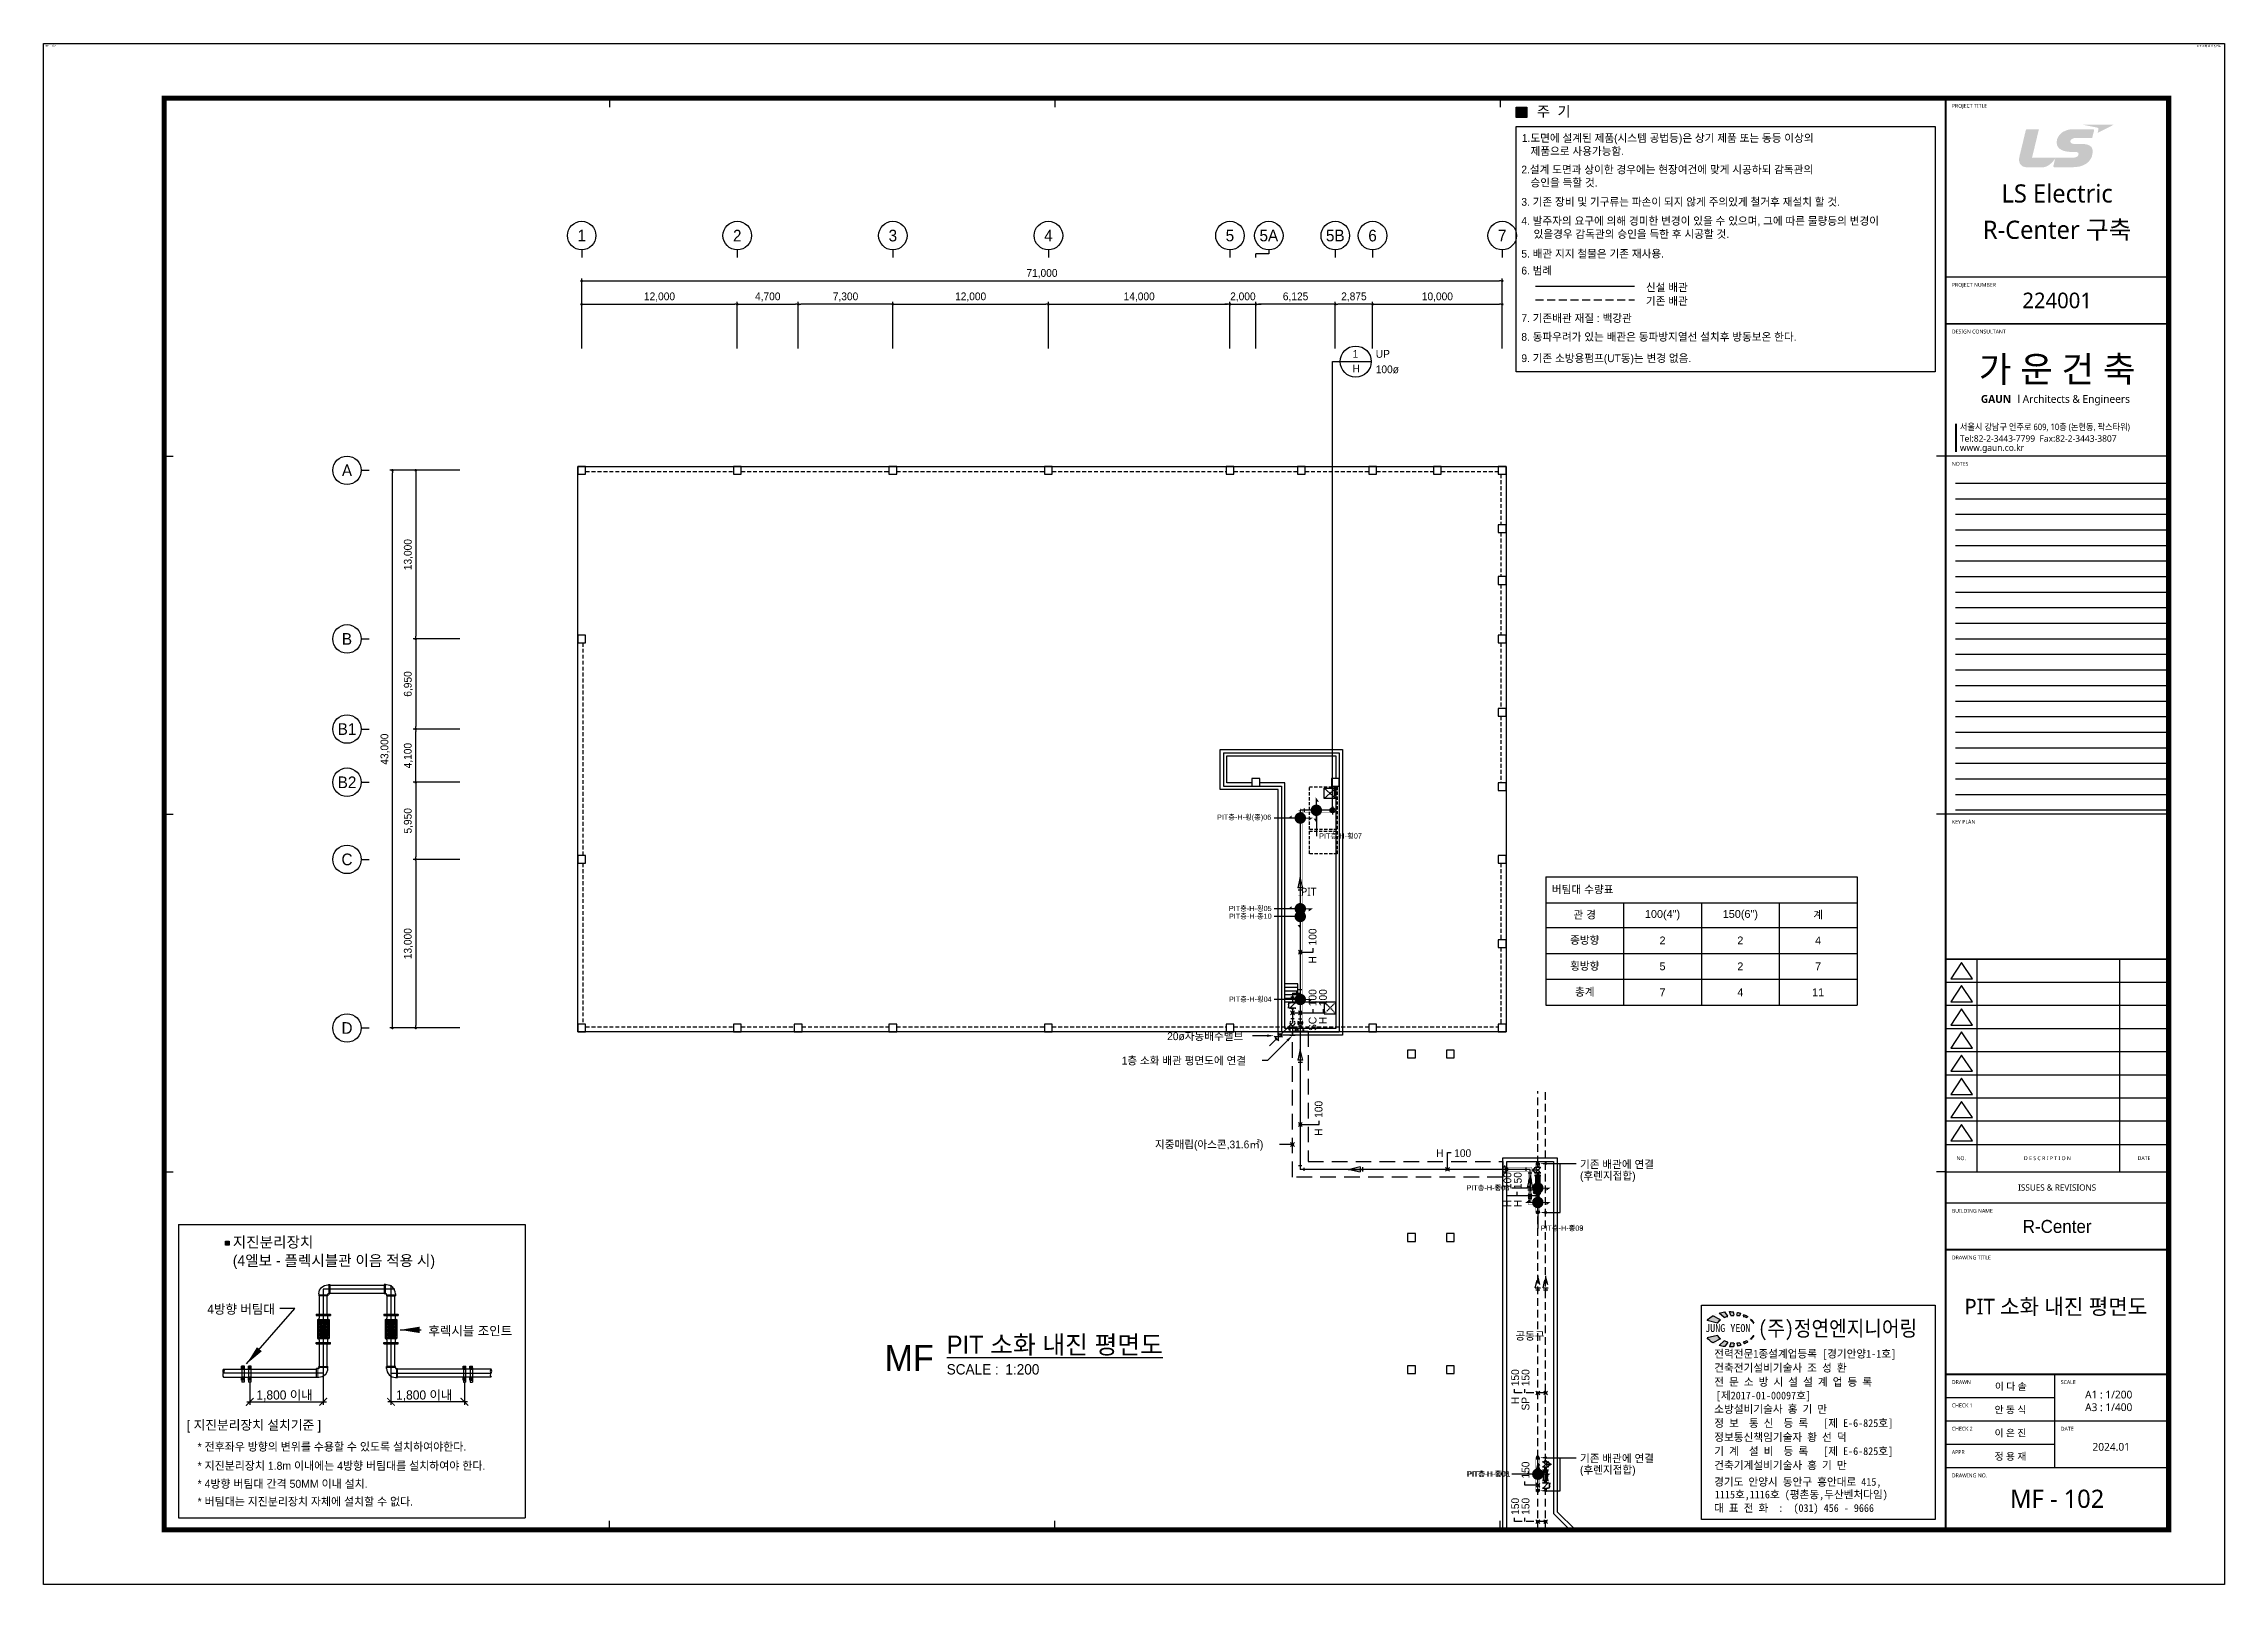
# Model space of a CAD drawing. Header units: millimetres. Extents: x 0 to 168200, y 0 to 118800.
import ezdxf
from ezdxf import colors
from ezdxf.entities.mleader import LeaderData, LeaderLine
from ezdxf.enums import TextEntityAlignment as Align
from ezdxf.lldxf.tags import DXFTag
from ezdxf.math import Vec2, Vec3

# ---------------------------------------------------------------- set-up
doc = ezdxf.new("R2010")
doc.units = ezdxf.units.MM
doc.header["$LTSCALE"] = 200
for name, pattern in [('CENTER', [50.8, 31.75, -6.35, 6.35, -6.35]), ('CONTINOUS', [0]), ('DASHED', [0.75, 0.5, -0.25]), ('HID', [2.3, 1.5, -0.8]), ('hid-oc', [0.75, 0.5, -0.25]), ('HIDDEN', [0.375, 0.25, -0.125]), ('HIDDEN2', [1, 0.5, -0.5])]:
    doc.linetypes.add(name, pattern=pattern)
doc.layers.get('DEFPOINTS').update_dxf_attribs({"color": 137})
for name, color, linetype in [('A3', 3, 'Continuous'), ('BACK', 8, 'Continuous'), ('Layer 1', 7, 'Continuous'), ('PIPE', 3, 'Continuous'), ('R', 1, 'Continuous'), ('SF-(TUTUM_P) ZONE', 7, 'Continuous'), ('SF-(TUTUM_P) 블럭', 7, 'Continuous'), ('SYM', 6, 'Continuous'), ('TEXT', 2, 'Continuous'), ('TIT1', 3, 'Continuous'), ('XR-SHEET$0$TITLE', 7, 'Continuous'), ('XR-SHEET$0$XR-SHEET$0$SHT', 5, 'Continuous'), ('XR-SHEET$0$XR-SHEET$0$TEXT', 3, 'Continuous'), ('XR-SHEET$0$XREF-Form$0$SHT', 5, 'Continuous'), ('XR-SHEET$0$XREF-Form$0$TEXT', 3, 'Continuous'), ('XR-SHEET$0$XREF-Form$0$TXT', 3, 'Continuous'), ('XR-SHEET$1$SHT', 5, 'Continuous'), ('XR-SHEET$1$TEXT', 3, 'Continuous'), ('기존배관', 5, 'CONTINOUS'), ('범례표-1', 3, 'Continuous'), ('소화', 1, 'Continuous'), ('양수-TUTUM', 7, 'Continuous'), ('지진분리이음장치 상세도_낙원ENG', 3, 'Continuous'), ('투툼_버팀대_이름', 7, 'Continuous'), ('투툼_종방향버팀대', 7, 'Continuous'), ('투툼_횡(종)방향버팀대', 7, 'Continuous'), ('투툼_횡방향버팀대', 7, 'Continuous')]:
    doc.layers.add(name, color=color, linetype=linetype)
doc.layers.add('XR-SHEET$0$XREF-Form$0$TEMP', color=171, linetype='Continuous', plot=False)
doc.layers.add('숨김', color=1, linetype='Continuous', plot=False)
doc.styles.add('HSW', font='')
doc.styles.get("Standard").update_dxf_attribs({"font": ''})
doc.styles.add('TutumMLeaderTextStyle', font='', dxfattribs={"height": 200})
doc.styles.add('XR-SHEET$0$XR-SHEET$0$맑은고딕', font='')
doc.styles.add('XR-SHEET$0$XREF-Form$0$맑은고딕', font='')
doc.styles.add('XR-SHEET$0$XREF-Form$0$맑은고딕B', font='')
doc.styles.add('XR-SHEET$0$굴림체(옥산)', font='')
doc.styles.add('굴림', font='')
doc.styles.add('돋움', font='')
doc.styles.add('돋움체', font='')
doc.styles.add('스타일1', font='')
doc.styles.add('스타일2', font='')
doc.styles.get('HSW').set_extended_font_data('Gulim')
doc.styles.get('Standard').set_extended_font_data('Arial')
doc.styles.get('TutumMLeaderTextStyle').set_extended_font_data('Arial')
doc.styles.get('XR-SHEET$0$XR-SHEET$0$맑은고딕').set_extended_font_data('Malgun Gothic')
doc.styles.get('XR-SHEET$0$XREF-Form$0$맑은고딕').set_extended_font_data('Malgun Gothic')
doc.styles.get('XR-SHEET$0$XREF-Form$0$맑은고딕B').set_extended_font_data('Malgun Gothic', bold=True)
doc.styles.get('XR-SHEET$0$굴림체(옥산)').set_extended_font_data('GulimChe')
doc.styles.get('굴림').set_extended_font_data('Gulim')
doc.styles.get('돋움').set_extended_font_data('Dotum')
doc.styles.get('돋움체').set_extended_font_data('DotumChe')
doc.styles.get('스타일1').set_extended_font_data('Malgun Gothic')
doc.styles.get('스타일2').set_extended_font_data('Malgun Gothic', bold=True)
tags = doc.linetypes.add('DH-HID2', pattern=[1.2, 0.8, -0.4]).pattern_tags.tags
tags[6:7] = [DXFTag(74, 4), DXFTag(75, 0), DXFTag(340, '0'), DXFTag(46, 1.0), DXFTag(50, 0.0), DXFTag(44, 0.0), DXFTag(45, 0.0)]
tags[4:5] = [DXFTag(74, 4), DXFTag(75, 0), DXFTag(340, '0'), DXFTag(46, 1.0), DXFTag(50, 0.0), DXFTag(44, 0.0), DXFTag(45, 0.0)]
doc.dimstyles.new('BEST200', dxfattribs={"dimscale": 200, "dimtxt": 3, "dimasz": 2.5, "dimexe": 1, "dimexo": 0, "dimgap": 0.3, "dimtad": 1, "dimdec": 0, "dimrnd": 50, "dimzin": 0, "dimdsep": 46, "dimlunit": 6, "dimtxsty": '굴림', "dimblk": 'ARCHTICK', "dimcen": 0, "dimdle": 1, "dimclrt": 2, "dimadec": 0, "dimazin": 0, "dimtfac": 1, "dimtdec": 0, "dimtix": 1, "dimtmove": 2, "dimatfit": 3, "dimfxl": 1, "dimtolj": 1, "dimtzin": 0, "dimarcsym": 0})
doc.dimstyles.new('M-200', dxfattribs={"dimscale": 200, "dimtxt": 3, "dimasz": 1, "dimexe": 1, "dimexo": 1, "dimgap": 1, "dimtad": 1, "dimdec": 0, "dimdsep": 46, "dimlunit": 6, "dimtxsty": '돋움', "dimblk": 'DOT', "dimcen": 1, "dimclrd": 256, "dimclre": 256, "dimclrt": 256, "dimazin": 0, "dimtfac": 1, "dimtdec": 0, "dimtix": 1, "dimtmove": 2, "dimatfit": 3, "dimldrblk": 'DOT', "dimfxl": 1, "dimtolj": 1, "dimtzin": 1, "dimlwd": -1, "dimlwe": -1, "dimarcsym": 0})
pattern_1 = [(0, (0, 0), (0, 6.985), [5.08, -1.905]), (90, (0, 0), (-6.985, 4e-16), [5.08, -1.905])]

msp = doc.modelspace()

# ---------------------------------------------------------------- texts
at = {"color": 0, "char_height": 600}
for s, insert, width, attachment_point in [('  버팀대 수량표', (115867.4, 53552.2), 83994, 4), ('관 경', (118864.4, 51602.2), 5994, 5), ('100(4")', (124864.4, 51602.2), 5994, 5), ('150(6")', (130864.4, 51602.2), 5994, 5), ('계', (136864.4, 51602.2), 5994, 5), ('종방향', (118864.4, 49652.2), 5994, 5), ('2', (124864.4, 49652.2), 5994, 5), ('2', (130864.4, 49652.2), 5994, 5), ('4', (136864.4, 49652.2), 5994, 5), ('횡방향', (118864.4, 47652.2), 5994, 5), ('5', (124864.4, 47652.2), 5994, 5), ('2', (130864.4, 47652.2), 5994, 5), ('7', (136864.4, 47652.2), 5994, 5), ('총계', (118864.4, 45652.2), 5994, 5), ('7', (124864.4, 45652.2), 5994, 5), ('4', (130864.4, 45652.2), 5994, 5), ('11', (136864.4, 45652.2), 5994, 5)]:
    msp.add_mtext(s, dxfattribs=dict(at, insert=insert, width=width, attachment_point=attachment_point))
at = {"layer": 'BACK', "style": '스타일1'}
msp.add_text('PIT', height=600, dxfattribs=at).set_placement((96993.4, 53113.4))
at = {"layer": 'BACK', "style": '돋움'}
msp.add_text('공동구', height=600, dxfattribs=at).set_placement((114646.8, 18860.9), align=Align.CENTER)
msp.add_attdef('5A', text='X', height=900, dxfattribs=at).set_placement((94500, 104000), align=Align.MIDDLE)
at = {"layer": 'SYM', "color": 3, "style": '돋움'}
for s, height, p in [('%%UPIT 소화 내진 평면도', 1400, (69653.4, 17779.3)), ('SCALE :', 800, (69653.4, 16181.9)), ('1:200', 800, (74182.6, 16181.9))]:
    msp.add_text(s, height=height, dxfattribs=at).set_placement(p)
at = {"layer": 'SYM', "color": 6, "style": '돋움'}
msp.add_text('MF', height=2000, dxfattribs=at).set_placement((66757, 17461.3), align=Align.MIDDLE)
at = {"layer": 'TEXT', "style": '돋움'}
for s, p in [('1.도면에 설계된 제품(시스템 공법등)은 상기 제품 또는 동등 이상의', (114018.3, 111520.3)), ('2.설계 도면과 상이한 경우에는 현장여건에 맞게 시공하되 감독관의', (113976.5, 109090.7)), ('제품으로 사용가능함.', (114686.9, 110511.7)), ('승인을 득할 것.', (114682.6, 108082.5)), ('3. 기존 장비 및 기구류는 파손이 되지 않게 주의있게 철거후 재설치 할 것.', (113976.5, 106600.1)), ('4. 발주자의 요구에 의해 경미한 변경이 있을 수 있으며, 그에 따른 물량등의 변경이', (113976.5, 105128.7)), ('    있을경우 감독관의 승인을 득한 후 시공할 것.', (114049, 104117.8)), ('5. 배관 지지 철물은 기존 재사용.', (113976.5, 102599.7)), ('6. 범례', (113976.5, 101299.3)), ('7. 기존배관 재질 : 백강관', (113976.5, 97628.7)), ('8. 동파우려가 있는 배관은 동파방지열선 설치후 방동보온 한다.', (113976.5, 96190.5)), ('UP', (102744.2, 94878.2)), ('9. 기존 소방용펌프(UT동)는 변경 없음.', (113976.5, 94544.4)), ('100ø', (102744.2, 93687.2))]:
    msp.add_text(s, height=600, dxfattribs=at).set_placement(p, align=Align.MIDDLE_LEFT)
for s, p in [('신설 배관', (123587.4, 99709)), ('기존 배관', (123587.4, 98652.9))]:
    msp.add_text(s, height=600, dxfattribs=at).set_placement(p)
for s, p in [('1', (101183.1, 94878.2)), ('H', (101242.7, 93747.9))]:
    msp.add_text(s, height=600, dxfattribs=at).set_placement(p, align=Align.MIDDLE)
msp.add_text('R-Center', height=1000, dxfattribs=at).set_placement((155300, 27600), align=Align.MIDDLE_CENTER)
at = {"layer": 'TIT1', "insert": (115173, 113528.4), "char_height": 802.01, "attachment_point": 4, "style": 'HSW'}
msp.add_mtext('주  기', dxfattribs=at)
at = {"layer": '소화', "style": '돋움'}
for s, p in [('100', (98171.9, 49264.5)), ('100', (98171.9, 44582.7)), ('100', (98971.9, 44582.7)), ('100', (98636.7, 35973.6)), ('100', (113198.5, 30477.4)), ('150', (113998.5, 30477.4)), ('150', (114598.5, 8158.3))]:
    msp.add_text(s, height=600, rotation=90, dxfattribs=at).set_placement(p)
for s, p in [('H', (98171.9, 48441.9)), ('SC', (98171.9, 43760.1)), ('H', (98971.9, 43760.1)), ('H', (98636.7, 35151)), ('H', (113198.5, 29654.8)), ('H', (113998.5, 29654.8))]:
    msp.add_text(s, height=600, rotation=90, dxfattribs=at).set_placement(p, align=Align.RIGHT)
for s, p in [('20ø자동배수밸브', (86659, 41965.3)), ('1층 소화 배관 평면도에 연결', (83152.2, 40083.6)), ('지중매립(아스콘,31.6㎡)', (85716.4, 33620.3)), ('100', (108796.3, 32947.7)), ('기존 배관에 연결', (118500.2, 32084.8)), ('(후렌지접합)', (118500.2, 31204)), ('(후렌지접합)', (118500.2, 8530.7)), ('기존 배관에 연결', (118500.2, 9411.5))]:
    msp.add_text(s, height=600, dxfattribs=at).set_placement(p)
msp.add_text('H', height=600, dxfattribs=at).set_placement((107973.8, 32947.7), align=Align.RIGHT)
at = {"layer": '소화', "linetype": 'DASHED', "ltscale": 6, "style": '돋움'}
for p in [(113798.5, 15277.4), (114598.5, 15277.4), (113798.5, 5361.5), (114598.5, 5361.5)]:
    msp.add_text('150', height=600, rotation=90, dxfattribs=at).set_placement(p)
for s, p in [('H', (113798.5, 14454.8)), ('SP', (114598.5, 14454.8))]:
    msp.add_text(s, height=600, rotation=90, dxfattribs=at).set_placement(p, align=Align.RIGHT)
at = {"layer": '숨김', "style": '돋움'}
msp.add_text('MF - 102', height=150, dxfattribs=at).set_placement((106.6, 118555.7))
at = {"layer": '숨김', "linetype": 'Continuous', "style": '돋움'}
msp.add_text('PIT 소화 내진 평면도', height=150, dxfattribs=at).set_placement((166103.4, 118539.5))

# ---------------------------------------------------------------- blocks, each defined once
blk = doc.blocks.new('XR-SHEET$0$XREF-Form$0$xr-form$0$TITLE')
at = {"layer": 'XR-SHEET$0$XREF-Form$0$TXT', "color": 4, "style": 'XR-SHEET$0$XREF-Form$0$맑은고딕B'}
for tag, height, p in [('TITLE1', 6, (776, 116.69)), ('TITLE4', 6, (776, 111.7)), ('TITLE2', 6, (776, 107.09)), ('TITLE5', 6, (776, 102.09)), ('TITLE3', 6, (776, 97.38)), ('A0.00', 7, (775.56, 32.33))]:
    blk.add_attdef(tag, text='', height=height, dxfattribs=at).set_placement(p, align=Align.MIDDLE_CENTER)
at = {"layer": 'XR-SHEET$0$XREF-Form$0$TXT', "color": 3, "style": 'XR-SHEET$0$XREF-Form$0$맑은고딕'}
for tag, p in [('NAME-1', (752.37, 76.33)), ('NAME-2', (752.37, 67.33)), ('NAME-3', (752.37, 58.33)), ('NAME-4', (752.37, 49.33))]:
    blk.add_attdef(tag, text='', height=2.7, dxfattribs=at).set_placement(p, align=Align.MIDDLE_LEFT)
for tag, p in [('SCALE-A1', (796.39, 73.17)), ('SCALE-A3', (796.39, 68.31)), ('DATE', (797.36, 53.01))]:
    blk.add_attdef(tag, text='', height=3, dxfattribs=at).set_placement(p, align=Align.MIDDLE)
blk = doc.blocks.new('block 3')
at = {"true_color": 0xfa002d}
h = blk.add_hatch(color=240, dxfattribs=at)
h.dxf.hatch_style = 1
h.paths.add_polyline_path([(78.5, -138.2), (78.5, -138.2), (78.6, -138.2), (78.6, -138.2), (78.7, -138.1), (78.7, -138.1), (78.8, -138.1), (78.8, -138.1), (78.9, -138), (78.9, -138), (78.9, -138), (79, -138), (79, -138), (79.1, -137.9), (79.1, -137.9), (79.1, -137.9), (79.2, -137.9), (79.2, -137.9), (79.2, -137.8), (79.3, -137.8), (79.3, -137.8), (79.4, -137.8), (79.4, -137.8), (79.4, -137.8), (79.5, -137.7), (79.5, -137.7), (79.5, -137.7), (79.6, -137.7), (79.6, -137.7), (79.6, -137.7), (79.6, -137.6), (79.7, -137.6), (79.7, -137.6), (79.7, -137.6), (79.7, -137.6), (79.8, -137.6), (79.8, -137.6), (79.8, -137.6), (79.8, -137.5), (79.9, -137.5), (79.9, -137.5), (79.9, -137.5), (79.9, -137.5), (80, -137.5), (80, -137.5), (80, -137.5), (80, -137.5), (80, -137.4), (80, -137.4), (80.1, -137.4), (80.1, -137.4), (80.1, -137.4), (80.1, -137.4), (80.1, -137.4), (80.2, -137.4), (80.2, -137.4), (80.2, -137.4), (80.2, -137.4), (80.2, -137.4), (80.2, -137.4), (80.2, -137.4), (80.2, -137.4), (80.2, -137.4), (80.1, -137.4), (80.1, -137.4), (80.1, -137.4), (80.1, -137.4), (80.1, -137.4), (80.1, -137.4), (80.1, -137.4), (80.1, -137.4), (80.1, -137.4), (80.1, -137.4), (80.1, -137.4), (80.1, -137.4), (80.1, -137.4), (80.1, -137.4), (80, -137.4), (80, -137.4), (80, -137.4), (80, -137.4), (80, -137.4), (80, -137.4), (80, -137.4), (80, -137.4), (80, -137.4), (79.9, -137.4), (79.9, -137.4), (79.9, -137.4), (79.9, -137.4), (79.9, -137.4), (79.9, -137.4), (79.9, -137.4), (79.8, -137.4), (79.8, -137.4), (79.8, -137.4), (79.8, -137.4), (79.8, -137.4), (79.7, -137.4), (79.7, -137.4), (79.7, -137.4), (79.7, -137.4), (79.7, -137.4), (79.6, -137.4), (79.6, -137.4), (79.6, -137.4), (79.6, -137.4), (79.6, -137.4), (79.5, -137.4), (79.5, -137.4), (79.5, -137.4), (79.5, -137.4), (79.5, -137.4), (79.4, -137.4), (79.4, -137.4), (79.4, -137.4), (79.4, -137.4), (79.3, -137.4), (79.3, -137.4), (79.3, -137.4), (79.2, -137.4), (79.2, -137.4), (79.2, -137.4), (79.2, -137.4), (79.1, -137.4), (79.1, -137.4), (79.1, -137.4), (79.1, -137.4), (79, -137.4), (79, -137.4), (79, -137.4), (78.9, -137.4), (78.9, -137.4), (78.9, -137.4), (78.8, -137.4), (78.8, -137.4), (78.8, -137.4), (78.8, -137.4), (78.7, -137.4), (78.7, -137.4), (78.7, -137.4), (78.6, -137.4), (78.6, -137.4), (78.6, -137.4), (78.5, -137.4), (78.5, -137.4), (78.4, -137.4), (78.4, -137.4), (78.4, -137.4), (78.3, -137.4), (78.3, -137.4), (78.3, -137.4), (78.2, -137.4), (78.2, -137.4), (78.2, -137.4), (78.1, -137.4), (78.1, -137.4), (78, -137.4), (78, -137.4), (78, -137.4), (77.9, -137.4), (77.9, -137.4), (77.9, -137.4), (77.8, -137.4), (77.8, -137.4), (77.7, -137.4), (77.7, -137.4), (77.7, -137.4), (77.6, -137.4), (77.6, -137.4), (77.5, -137.4), (77.5, -137.4), (77.5, -137.4), (77.4, -137.4), (77.4, -137.4), (77.3, -137.4), (77.3, -137.4), (77.2, -137.4), (77.2, -137.4), (77.2, -137.4), (77.1, -137.4), (77.1, -137.4), (77, -137.4), (77, -137.4), (76.9, -137.4), (76.9, -137.4), (76.8, -137.4), (76.8, -137.4), (76.7, -137.4), (76.7, -137.4), (76.7, -137.4), (76.6, -137.4), (76.6, -137.4), (76.5, -137.4), (76.5, -137.4), (76.4, -137.4), (76.4, -137.4), (76.3, -137.4), (76.3, -137.4), (76.2, -137.4), (76.2, -137.4), (76.1, -137.4), (76.1, -137.4), (76, -137.4), (76, -137.4), (75.9, -137.4), (75.9, -137.4), (75.8, -137.4), (75.8, -137.4), (75.7, -137.4), (75.7, -137.4), (75.6, -137.4), (75.6, -137.4), (75.5, -137.4), (75.5, -137.4), (75.4, -137.4), (75.4, -137.4), (75.3, -137.4), (75.3, -137.4), (75.2, -137.4), (75.2, -137.4), (75.1, -137.4), (75.1, -137.4), (75, -137.4), (75, -137.4), (74.9, -137.4), (74.9, -137.4), (74.8, -137.4), (74.8, -137.4), (74.7, -137.4), (74.7, -137.4), (74.6, -137.4), (74.6, -137.4), (74.5, -137.4), (74.4, -137.4), (74.3, -137.4), (74.2, -137.4), (74.1, -137.4), (74, -137.4), (73.9, -137.4), (73.8, -137.4), (73.7, -137.4), (73.6, -137.4), (73.5, -137.4), (73.3, -137.4), (73.2, -137.4), (73.1, -137.4), (73, -137.4), (72.9, -137.4), (72.8, -137.4), (72.7, -137.4), (72.5, -137.4), (72.4, -137.4), (72.3, -137.4), (72.2, -137.4), (72.1, -137.4), (72, -137.4), (71.9, -137.4), (71.7, -137.4), (71.6, -137.4), (71.5, -137.4), (71.4, -137.4), (71.3, -137.4), (71, -137.4), (70.8, -137.4), (70.6, -137.4), (70.1, -137.4), (69.6, -137.4), (69.4, -137.4), (69.1, -137.4), (68.9, -137.4), (68.8, -137.4), (68.7, -137.4), (68.6, -137.4), (68.4, -137.4), (68.3, -137.4), (68.2, -137.4), (68.1, -137.4), (68, -137.4), (67.9, -137.4), (67.7, -137.4), (67.6, -137.4), (67.5, -137.4), (67.4, -137.4), (67.3, -137.4), (67.2, -137.4), (67.1, -137.4), (67, -137.4), (66.8, -137.4), (66.7, -137.4), (66.6, -137.4), (66.5, -137.4), (66.4, -137.4), (66.3, -137.4), (66.2, -137.4), (66.1, -137.4), (66, -137.4), (65.8, -137.4), (65.7, -137.4), (65.7, -137.4), (65.6, -137.4), (65.6, -137.4), (65.5, -137.4), (65.5, -137.4), (65.4, -137.4), (65.4, -137.4), (65.3, -137.4), (65.3, -137.4), (65.2, -137.4), (65.2, -137.4), (65.1, -137.4), (65, -137.4), (65, -137.4), (64.9, -137.4), (64.9, -137.4), (64.8, -137.4), (64.8, -137.4), (64.7, -137.4), (64.7, -137.4), (64.6, -137.4), (64.6, -137.4), (64.5, -137.4), (64.5, -137.4), (64.4, -137.4), (64.4, -137.4), (64.3, -137.4), (64.3, -137.4), (64.2, -137.4), (64.2, -137.4), (64.1, -137.4), (64.1, -137.4), (64, -137.4), (64, -137.4), (63.9, -137.4), (63.9, -137.4), (63.9, -137.4), (63.8, -137.4), (63.8, -137.4), (63.7, -137.4), (63.7, -137.4), (63.6, -137.4), (63.6, -137.4), (63.5, -137.4), (63.5, -137.4), (63.4, -137.4), (63.4, -137.4), (63.3, -137.4), (63.3, -137.4), (63.3, -137.4), (63.2, -137.4), (63.2, -137.4), (63.1, -137.4), (63.1, -137.4), (63, -137.4), (63, -137.4), (62.9, -137.4), (62.9, -137.4), (62.9, -137.4), (62.8, -137.4), (62.8, -137.4), (62.7, -137.4), (62.7, -137.4), (62.7, -137.4), (62.6, -137.4), (62.6, -137.4), (62.5, -137.4), (62.5, -137.4), (62.4, -137.4), (62.4, -137.4), (62.4, -137.4), (62.3, -137.4), (62.3, -137.4), (62.2, -137.4), (62.2, -137.4), (62.2, -137.4), (62.1, -137.4), (62.1, -137.4), (62.1, -137.4), (62, -137.4), (62, -137.4), (61.9, -137.4), (61.9, -137.4), (61.9, -137.4), (61.8, -137.4), (61.8, -137.4), (61.8, -137.4), (61.7, -137.4), (61.7, -137.4), (61.7, -137.4), (61.6, -137.4), (61.6, -137.4), (61.6, -137.4), (61.5, -137.4), (61.5, -137.4), (61.5, -137.4), (61.4, -137.4), (61.4, -137.4), (61.4, -137.4), (61.3, -137.4), (61.3, -137.4), (61.3, -137.4), (61.2, -137.4), (61.2, -137.4), (61.2, -137.4), (61.2, -137.4), (61.1, -137.4), (61.1, -137.4), (61.1, -137.4), (61, -137.4), (61, -137.4), (61, -137.4), (61, -137.4), (60.9, -137.4), (60.9, -137.4), (60.9, -137.4), (60.9, -137.4), (60.8, -137.4), (60.8, -137.4), (60.8, -137.4), (60.8, -137.4), (60.7, -137.4), (60.7, -137.4), (60.7, -137.4), (60.7, -137.4), (60.6, -137.4), (60.6, -137.4), (60.6, -137.4), (60.6, -137.4), (60.6, -137.4), (60.5, -137.4), (60.5, -137.4), (60.5, -137.4), (60.5, -137.4), (60.5, -137.4), (60.4, -137.4), (60.4, -137.4), (60.4, -137.4), (60.4, -137.4), (60.4, -137.4), (60.3, -137.4), (60.3, -137.4), (60.3, -137.4), (60.3, -137.4), (60.3, -137.4), (60.3, -137.4), (60.3, -137.4), (60.2, -137.4), (60.2, -137.4), (60.2, -137.4), (60.2, -137.4), (60.2, -137.4), (60.2, -137.4), (60.2, -137.4), (60.2, -137.4), (60.1, -137.4), (60.1, -137.4), (60.1, -137.4), (60.1, -137.4), (60, -137.4), (60, -137.4), (60, -137.4), (60, -137.4), (60, -137.4), (60, -137.4), (60, -137.4), (60, -137.4), (60, -137.4), (60, -137.4), (60.1, -137.4), (60.1, -137.4), (60.1, -137.4), (60.1, -137.4), (60.1, -137.4), (60.1, -137.4), (60.1, -137.4), (60.1, -137.4), (60.1, -137.4), (60.2, -137.4), (60.2, -137.4), (60.2, -137.4), (60.2, -137.4), (60.2, -137.4), (60.2, -137.4), (60.2, -137.4), (60.3, -137.4), (60.3, -137.4), (60.3, -137.4), (60.3, -137.4), (60.3, -137.4), (60.4, -137.4), (60.4, -137.4), (60.4, -137.5), (60.4, -137.5), (60.5, -137.5), (60.5, -137.5), (60.5, -137.5), (60.5, -137.5), (60.6, -137.5), (60.6, -137.5), (60.6, -137.5), (60.6, -137.5), (60.7, -137.5), (60.7, -137.5), (60.7, -137.5), (60.8, -137.5), (60.8, -137.5), (60.8, -137.5), (60.9, -137.5), (60.9, -137.6), (60.9, -137.6), (61, -137.6), (61, -137.6), (61, -137.6), (61.1, -137.6), (61.1, -137.6), (61.1, -137.6), (61.2, -137.6), (61.2, -137.6), (61.2, -137.6), (61.3, -137.6), (61.3, -137.6), (61.4, -137.6), (61.4, -137.7), (61.4, -137.7), (61.5, -137.7), (61.5, -137.7), (61.6, -137.7), (61.6, -137.7), (61.6, -137.7), (61.7, -137.7), (61.7, -137.7), (61.8, -137.7), (61.8, -137.7), (61.8, -137.7), (61.9, -137.8), (61.9, -137.8), (62, -137.8), (62, -137.8), (62.1, -137.8), (62.1, -137.8), (62.2, -137.8), (62.2, -137.8), (62.2, -137.8), (62.3, -137.8), (62.4, -137.9), (62.5, -137.9), (62.6, -137.9), (62.7, -137.9), (62.8, -137.9), (62.9, -138), (63, -138), (63.1, -138), (63.2, -138), (63.3, -138), (63.4, -138.1), (63.5, -138.1), (63.6, -138.1), (63.7, -138.1), (63.8, -138.2), (63.9, -138.2), (64.1, -138.2), (64.3, -138.2), (64.5, -138.3), (64.9, -138.4), (65.1, -138.4), (65.3, -138.5), (65.5, -138.5), (65.6, -138.5), (65.8, -138.5), (65.9, -138.6), (66, -138.6), (66.1, -138.6), (66.2, -138.6), (66.3, -138.6), (66.4, -138.7), (66.5, -138.7), (66.6, -138.7), (66.7, -138.7), (66.8, -138.7), (66.9, -138.8), (67, -138.8), (67.1, -138.8), (67.2, -138.8), (67.3, -138.8), (67.3, -138.9), (67.4, -138.9), (67.4, -138.9), (67.5, -138.9), (67.5, -138.9), (67.6, -138.9), (67.6, -138.9), (67.7, -138.9), (67.7, -138.9), (67.7, -138.9), (67.8, -139), (67.8, -139), (67.9, -139), (67.9, -139), (68, -139), (68, -139), (68, -139), (68.1, -139), (68.1, -139), (68.2, -139), (68.2, -139), (68.2, -139), (68.3, -139.1), (68.3, -139.1), (68.4, -139.1), (68.4, -139.1), (68.4, -139.1), (68.5, -139.1), (68.5, -139.1), (68.5, -139.1), (68.6, -139.1), (68.6, -139.1), (68.6, -139.1), (68.7, -139.1), (68.7, -139.1), (68.7, -139.1), (68.8, -139.2), (68.8, -139.2), (68.8, -139.2), (68.9, -139.2), (68.9, -139.2), (68.9, -139.2), (68.9, -139.2), (69, -139.2), (69, -139.2), (69, -139.2), (69.1, -139.2), (69.1, -139.2), (69.1, -139.2), (69.1, -139.2), (69.2, -139.2), (69.2, -139.2), (69.2, -139.2), (69.2, -139.2), (69.2, -139.3), (69.3, -139.3), (69.3, -139.3), (69.3, -139.3), (69.3, -139.3), (69.3, -139.3), (69.4, -139.3), (69.4, -139.3), (69.4, -139.3), (69.4, -139.3), (69.4, -139.3), (69.4, -139.3), (69.5, -139.3), (69.5, -139.3), (69.5, -139.3), (69.5, -139.3), (69.7, -139.3), (69.8, -139.4), (69.9, -139.4), (70, -139.5), (70.1, -139.5), (70.2, -139.6), (70.3, -139.8), (70.4, -139.9), (70.4, -140), (70.4, -140.1), (70.4, -140.2), (70.4, -140.3), (70.3, -140.4), (70.3, -140.5), (70.3, -140.5), (70.3, -140.5), (70.3, -140.6), (70.3, -140.7), (70.3, -140.8), (70.2, -140.8), (70.2, -140.9), (70.2, -141), (70.2, -141.1), (70.2, -141.2), (70.1, -141.4), (70.1, -141.6), (70, -141.8), (70, -141.9), (70, -141.9), (70, -142), (69.9, -142.1), (69.9, -142.2), (69.9, -142.3), (69.9, -142.3), (69.9, -142.4), (69.9, -142.4), (69.9, -142.5), (69.8, -142.5), (69.8, -142.5), (69.8, -142.6), (69.8, -142.6), (69.8, -142.6), (69.8, -142.7), (69.8, -142.7), (69.8, -142.7), (69.8, -142.7), (69.8, -142.7), (69.8, -142.7), (69.8, -142.7), (69.8, -142.7), (69.8, -142.7), (69.8, -142.7), (69.8, -142.7), (69.8, -142.7), (69.8, -142.7), (69.8, -142.7), (69.8, -142.7), (69.8, -142.7), (69.8, -142.7), (69.8, -142.7), (69.8, -142.7), (69.8, -142.7), (69.8, -142.7), (69.9, -142.7), (69.9, -142.7), (69.9, -142.7), (69.9, -142.7), (69.9, -142.7), (69.9, -142.7), (69.9, -142.7), (69.9, -142.6), (69.9, -142.6), (69.9, -142.6), (69.9, -142.6), (69.9, -142.6), (69.9, -142.6), (70, -142.6), (70, -142.6), (70, -142.6), (70, -142.6), (70, -142.6), (70.1, -142.6), (70.1, -142.6), (70.1, -142.5), (70.1, -142.5), (70.1, -142.5), (70.2, -142.5), (70.2, -142.5), (70.2, -142.5), (70.2, -142.5), (70.3, -142.5), (70.3, -142.4), (70.3, -142.4), (70.4, -142.4), (70.4, -142.4), (70.4, -142.4), (70.4, -142.4), (70.5, -142.3), (70.5, -142.3), (70.5, -142.3), (70.6, -142.3), (70.6, -142.3), (70.6, -142.3), (70.7, -142.2), (70.7, -142.2), (70.8, -142.2), (70.8, -142.2), (70.8, -142.2), (70.9, -142.1), (70.9, -142.1), (70.9, -142.1), (71, -142.1), (71, -142.1), (71.1, -142), (71.1, -142), (71.2, -142), (71.2, -142), (71.2, -142), (71.3, -141.9), (71.3, -141.9), (71.4, -141.9), (71.4, -141.9), (71.5, -141.8), (71.5, -141.8), (71.6, -141.8), (71.6, -141.8), (71.7, -141.7), (71.7, -141.7), (71.8, -141.7), (71.8, -141.7), (71.8, -141.6), (71.9, -141.6), (71.9, -141.6), (72, -141.6), (72.1, -141.5), (72.1, -141.5), (72.2, -141.5), (72.2, -141.5), (72.3, -141.4), (72.3, -141.4), (72.4, -141.4), (72.4, -141.4), (72.5, -141.3), (72.5, -141.3), (72.6, -141.3), (72.6, -141.2), (72.7, -141.2), (72.7, -141.2), (72.8, -141.2), (72.9, -141.1), (72.9, -141.1), (73, -141.1), (73, -141), (73.1, -141), (73.1, -141), (73.2, -141), (73.3, -140.9), (73.3, -140.9), (73.4, -140.8), (73.5, -140.8), (73.7, -140.7), (73.8, -140.7), (73.9, -140.6), (74, -140.5), (74.1, -140.5), (74.3, -140.4), (74.4, -140.3), (74.5, -140.3), (74.7, -140.2), (75, -140), (75.2, -139.9), (75.5, -139.8), (75.6, -139.7), (75.7, -139.7), (75.8, -139.6), (76, -139.5), (76.1, -139.5), (76.2, -139.4), (76.3, -139.4), (76.4, -139.3), (76.5, -139.2), (76.7, -139.2), (76.7, -139.1), (76.8, -139.1), (76.8, -139.1), (76.9, -139.1), (76.9, -139), (77, -139), (77.1, -139), (77.1, -138.9), (77.2, -138.9), (77.2, -138.9), (77.3, -138.9), (77.3, -138.8), (77.4, -138.8), (77.4, -138.8), (77.5, -138.7), (77.6, -138.7), (77.6, -138.7), (77.7, -138.7), (77.7, -138.6), (77.8, -138.6), (77.8, -138.6), (77.9, -138.6), (77.9, -138.5), (78, -138.5), (78, -138.5), (78.1, -138.4), (78.1, -138.4), (78.2, -138.4), (78.2, -138.4), (78.3, -138.3), (78.3, -138.3), (78.4, -138.3), (78.4, -138.3), (78.5, -138.3)])
at = {"true_color": 0x0a1e5a}
h = blk.add_hatch(color=158, dxfattribs=at)
h.dxf.hatch_style = 1
h.paths.add_polyline_path([(66.6, -155.7), (66.6, -155.5), (66.6, -155.4), (66.6, -155.3), (66.6, -155.2), (66.6, -155), (66.6, -154.9), (66.6, -154.8), (66.6, -154.7), (66.6, -154.6), (66.6, -154.6), (66.7, -154.5), (66.7, -154.4), (66.7, -154.4), (66.7, -154.3), (66.6, -154.2), (66.6, -154.2), (66.6, -154.1), (66.6, -154), (66.6, -154), (66.6, -153.9), (66.6, -153.8), (66.6, -153.8), (66.6, -153.7), (66.6, -153.6), (66.6, -153.6), (66.6, -153.5), (66.6, -153.5), (66.6, -153.4), (66.5, -153.3), (66.5, -153.3), (66.5, -153.2), (66.5, -153.1), (66.5, -153.1), (66.5, -153), (66.4, -153), (66.4, -152.9), (66.4, -152.8), (66.4, -152.8), (66.4, -152.7), (66.3, -152.7), (66.3, -152.6), (66.3, -152.6), (66.3, -152.5), (66.2, -152.5), (66.2, -152.4), (66.2, -152.3), (66.2, -152.3), (66.1, -152.2), (66.1, -152.2), (66.1, -152.1), (66, -152.1), (66, -152), (66, -152), (65.9, -151.9), (65.9, -151.9), (65.8, -151.8), (65.8, -151.8), (65.8, -151.7), (65.7, -151.7), (65.7, -151.6), (65.6, -151.6), (65.6, -151.5), (65.6, -151.5), (65.5, -151.5), (65.5, -151.4), (65.4, -151.4), (65.4, -151.3), (65.3, -151.3), (65.3, -151.2), (65.2, -151.2), (65.2, -151.2), (65.1, -151.1), (65.1, -151.1), (65, -151), (64.9, -151), (64.9, -151), (64.8, -150.9), (64.8, -150.9), (64.7, -150.9), (64.6, -150.8), (64.6, -150.8), (64.5, -150.7), (64.5, -150.7), (64.4, -150.7), (64.3, -150.6), (64.2, -150.6), (64.2, -150.6), (64.1, -150.6), (64, -150.5), (64, -150.5), (63.9, -150.5), (63.8, -150.4), (63.7, -150.4), (63.7, -150.4), (63.6, -150.3), (63.5, -150.3), (63.4, -150.3), (63.3, -150.3), (63.3, -150.2), (63.2, -150.2), (63.1, -150.2), (63, -150.2), (62.9, -150.2), (62.8, -150.1), (62.7, -150.1), (62.6, -150.1), (62.6, -150.1), (62.5, -150.1), (62.4, -150), (62.3, -150), (62.2, -150), (62.1, -150), (62, -150), (61.9, -150), (61.8, -149.9), (61.7, -149.9), (61.6, -149.9), (61.5, -149.9), (61.4, -149.9), (61.2, -149.9), (61.1, -149.9), (61, -149.9), (60.9, -149.9), (60.8, -149.8), (60.7, -149.8), (60.6, -149.8), (60.5, -149.8), (60.3, -149.8), (60.2, -149.8), (60.1, -149.8), (60, -149.8), (59.9, -149.8), (59.7, -149.8), (59.6, -149.8), (59.5, -149.8), (59.5, -149.8), (59.5, -149.8), (59.5, -149.8), (59.5, -149.8), (59.5, -149.8), (59.5, -149.8), (59.4, -149.8), (59.4, -149.8), (59.4, -149.8), (59.4, -149.8), (59.4, -149.8), (59.4, -149.8), (59.4, -149.8), (59.3, -149.8), (59.3, -149.8), (59.3, -149.8), (59.3, -149.8), (59.3, -149.8), (59.2, -149.8), (59.2, -149.8), (59.2, -149.8), (59.2, -149.8), (59.1, -149.8), (59.1, -149.8), (59.1, -149.8), (59, -149.8), (59, -149.8), (59, -149.8), (58.9, -149.8), (58.9, -149.8), (58.9, -149.8), (58.8, -149.8), (58.8, -149.8), (58.8, -149.8), (58.7, -149.8), (58.7, -149.8), (58.6, -149.8), (58.5, -149.8), (58.4, -149.8), (58.3, -149.8), (58.3, -149.8), (58.2, -149.8), (58.1, -149.8), (58, -149.8), (57.9, -149.8), (57.8, -149.8), (57.6, -149.8), (57.4, -149.8), (57.2, -149.8), (57, -149.8), (56.9, -149.8), (56.8, -149.8), (56.7, -149.8), (56.6, -149.8), (56.5, -149.8), (56.5, -149.8), (56.4, -149.8), (56.3, -149.8), (56.2, -149.8), (56.1, -149.8), (56.1, -149.8), (56, -149.8), (56, -149.8), (56, -149.8), (55.9, -149.8), (55.9, -149.8), (55.9, -149.8), (55.8, -149.8), (55.8, -149.8), (55.8, -149.8), (55.7, -149.8), (55.7, -149.8), (55.7, -149.8), (55.7, -149.8), (55.6, -149.8), (55.6, -149.8), (55.6, -149.8), (55.5, -149.8), (55.5, -149.8), (55.5, -149.8), (55.5, -149.8), (55.5, -149.8), (55.4, -149.8), (55.4, -149.8), (55.4, -149.8), (55.4, -149.8), (55.4, -149.8), (55.4, -149.8), (55.4, -149.8), (55.4, -149.8), (55.3, -149.8), (55.3, -149.8), (55.3, -149.8), (55.3, -149.8), (55.3, -149.8), (55.2, -149.8), (55, -149.8), (54.7, -149.8), (54.4, -149.7), (54.2, -149.7), (53.9, -149.6), (53.7, -149.6), (53.4, -149.5), (53.2, -149.4), (53, -149.3), (52.8, -149.1), (52.7, -149), (52.6, -148.9), (52.5, -148.8), (52.5, -148.7), (52.4, -148.5), (52.4, -148.4), (52.3, -148.2), (52.3, -148.1), (52.3, -147.9), (52.4, -147.7), (52.4, -147.6), (52.5, -147.4), (52.6, -147.3), (52.7, -147.1), (52.9, -147), (53, -146.8), (53.2, -146.7), (53.3, -146.6), (53.4, -146.6), (53.5, -146.5), (53.7, -146.4), (53.8, -146.3), (54, -146.3), (54.1, -146.2), (54.3, -146.2), (54.4, -146.1), (54.6, -146.1), (54.8, -146), (55, -146), (55.2, -145.9), (55.4, -145.9), (55.5, -145.9), (55.7, -145.9), (55.9, -145.9), (56.1, -145.9), (56.2, -145.9), (56.2, -145.9), (56.2, -145.9), (56.2, -145.9), (56.2, -145.9), (56.2, -145.9), (56.2, -145.9), (56.3, -145.9), (56.3, -145.9), (56.3, -145.9), (56.3, -145.9), (56.3, -145.9), (56.3, -145.9), (56.3, -145.9), (56.3, -145.9), (56.4, -145.9), (56.4, -145.9), (56.4, -145.9), (56.4, -145.9), (56.4, -145.9), (56.4, -145.9), (56.5, -145.9), (56.5, -145.9), (56.5, -145.9), (56.5, -145.9), (56.5, -145.9), (56.6, -145.9), (56.6, -145.9), (56.6, -145.9), (56.6, -145.9), (56.7, -145.9), (56.7, -145.9), (56.7, -145.9), (56.8, -145.9), (56.8, -145.9), (56.8, -145.9), (56.8, -145.9), (56.9, -145.9), (56.9, -145.9), (56.9, -145.9), (57, -145.9), (57, -145.9), (57, -145.9), (57.1, -145.9), (57.1, -145.9), (57.1, -145.9), (57.2, -145.9), (57.2, -145.9), (57.3, -145.9), (57.3, -145.9), (57.3, -145.9), (57.4, -145.9), (57.4, -145.9), (57.5, -145.9), (57.5, -145.9), (57.5, -145.9), (57.6, -145.9), (57.6, -145.9), (57.7, -145.9), (57.7, -145.9), (57.7, -145.9), (57.8, -145.9), (57.8, -145.9), (57.9, -145.9), (57.9, -145.9), (58, -145.9), (58, -145.9), (58.1, -145.9), (58.1, -145.9), (58.2, -145.9), (58.2, -145.9), (58.3, -145.9), (58.3, -145.9), (58.4, -145.9), (58.4, -145.9), (58.5, -145.9), (58.5, -145.9), (58.6, -145.9), (58.6, -145.9), (58.7, -145.9), (58.7, -145.9), (58.8, -145.9), (58.8, -145.9), (58.9, -145.9), (58.9, -145.9), (59, -145.9), (59, -145.9), (59.1, -145.9), (59.2, -145.9), (59.3, -145.9), (59.4, -145.9), (59.5, -145.9), (59.6, -145.9), (59.8, -145.9), (59.9, -145.9), (60, -145.9), (60.1, -145.9), (60.2, -145.9), (60.3, -145.9), (60.4, -145.9), (60.6, -145.9), (60.7, -145.9), (60.8, -145.9), (61, -145.9), (61.3, -145.9), (61.5, -145.9), (61.7, -145.9), (61.9, -145.9), (62, -145.9), (62.1, -145.9), (62.2, -145.9), (62.3, -145.9), (62.5, -145.9), (62.6, -145.9), (62.7, -145.9), (62.8, -145.9), (62.9, -145.9), (63, -145.9), (63.1, -145.9), (63.2, -145.9), (63.4, -145.9), (63.5, -145.9), (63.5, -145.9), (63.6, -145.9), (63.6, -145.9), (63.7, -145.9), (63.7, -145.9), (63.8, -145.9), (63.8, -145.9), (63.9, -145.9), (63.9, -145.9), (64, -145.9), (64, -145.9), (64.1, -145.9), (64.1, -145.9), (64.2, -145.9), (64.2, -145.9), (64.3, -145.9), (64.3, -145.9), (64.4, -145.9), (64.4, -145.9), (64.5, -145.9), (64.5, -145.9), (64.6, -145.9), (64.6, -145.9), (64.7, -145.9), (64.7, -145.9), (64.8, -145.9), (64.8, -145.9), (64.8, -145.9), (64.9, -145.9), (64.9, -145.9), (65, -145.9), (65, -145.9), (65.1, -145.9), (65.1, -145.9), (65.1, -145.9), (65.2, -145.9), (65.2, -145.9), (65.3, -145.9), (65.3, -145.9), (65.3, -145.9), (65.4, -145.9), (65.4, -145.9), (65.4, -145.9), (65.5, -145.9), (65.5, -145.9), (65.5, -145.9), (65.6, -145.9), (65.6, -145.9), (65.6, -145.9), (65.7, -145.9), (65.7, -145.9), (65.7, -145.9), (65.8, -145.9), (65.8, -145.9), (65.8, -145.9), (65.8, -145.9), (65.9, -145.9), (65.9, -145.9), (65.9, -145.9), (66, -145.9), (66, -145.9), (66, -145.9), (66, -145.9), (66, -145.9), (66.1, -145.9), (66.1, -145.9), (66.1, -145.9), (66.1, -145.9), (66.1, -145.9), (66.2, -145.9), (66.2, -145.9), (66.3, -145.9), (66.3, -145.9), (66.3, -145.9), (66.3, -145.9), (66.3, -145.9), (66.3, -145.9), (66.3, -145.8), (66.3, -145.8), (66.3, -145.8), (66.4, -145.8), (66.4, -145.8), (66.4, -145.8), (66.4, -145.8), (66.4, -145.8), (66.4, -145.7), (66.4, -145.7), (66.4, -145.7), (66.4, -145.7), (66.4, -145.7), (66.4, -145.7), (66.4, -145.6), (66.4, -145.6), (66.4, -145.6), (66.4, -145.6), (66.4, -145.5), (66.4, -145.5), (66.4, -145.5), (66.4, -145.5), (66.4, -145.4), (66.5, -145.4), (66.5, -145.4), (66.5, -145.3), (66.5, -145.3), (66.5, -145.2), (66.5, -145.2), (66.5, -145.1), (66.5, -145), (66.6, -144.9), (66.6, -144.9), (66.6, -144.8), (66.6, -144.7), (66.6, -144.6), (66.7, -144.5), (66.7, -144.5), (66.7, -144.4), (66.7, -144.3), (66.8, -144.2), (66.8, -144), (66.8, -143.8), (66.9, -143.6), (66.9, -143.4), (67, -143.3), (67, -143.2), (67, -143.1), (67.1, -143), (67.1, -142.9), (67.1, -142.8), (67.1, -142.7), (67.1, -142.6), (67.2, -142.6), (67.2, -142.5), (67.2, -142.4), (67.2, -142.3), (67.2, -142.2), (67.3, -142.2), (67.3, -142), (67.3, -142), (67.3, -141.9), (67.3, -141.9), (67.3, -141.8), (67.3, -141.8), (67.4, -141.8), (67.4, -141.7), (67.4, -141.7), (67.4, -141.7), (67.4, -141.7), (67.4, -141.7), (67.4, -141.6), (67.4, -141.6), (67.4, -141.6), (67.4, -141.6), (67.4, -141.5), (67.4, -141.4), (67.4, -141.3), (67.5, -141.3), (67.5, -141.2), (67.5, -141.1), (67.5, -141.1), (67.5, -141), (67.5, -140.9), (67.5, -140.9), (67.5, -140.8), (67.4, -140.8), (67.4, -140.7), (67.4, -140.7), (67.4, -140.7), (67.4, -140.6), (67.3, -140.6), (67.3, -140.6), (67.3, -140.5), (67.2, -140.5), (67.2, -140.5), (67.2, -140.5), (67.1, -140.4), (67.1, -140.4), (67, -140.4), (66.9, -140.4), (66.8, -140.4), (66.7, -140.4), (66.7, -140.4), (66.7, -140.4), (66.7, -140.4), (66.7, -140.4), (66.7, -140.4), (66.7, -140.4), (66.6, -140.4), (66.6, -140.4), (66.6, -140.4), (66.6, -140.4), (66.6, -140.4), (66.6, -140.4), (66.6, -140.4), (66.6, -140.4), (66.6, -140.4), (66.6, -140.4), (66.6, -140.4), (66.6, -140.4), (66.6, -140.4), (66.6, -140.4), (66.6, -140.4), (66.6, -140.4), (66.6, -140.4), (66.6, -140.4), (66.6, -140.4), (66.6, -140.4), (66.6, -140.4), (66.5, -140.4), (66.5, -140.4), (66.5, -140.4), (66.5, -140.4), (66.5, -140.4), (66.5, -140.4), (66.5, -140.4), (66.5, -140.4), (66.5, -140.4), (66.5, -140.4), (66.5, -140.4), (66.4, -140.4), (66.4, -140.4), (66.4, -140.4), (66.4, -140.4), (66.4, -140.4), (66.4, -140.4), (66.4, -140.4), (66.4, -140.4), (66.4, -140.4), (66.3, -140.4), (66.3, -140.4), (66.3, -140.4), (66.3, -140.4), (66.3, -140.4), (66.3, -140.4), (66.3, -140.4), (66.3, -140.4), (66.2, -140.4), (66.2, -140.4), (66.2, -140.4), (66.2, -140.4), (66.2, -140.4), (66.2, -140.4), (66.1, -140.4), (66.1, -140.4), (66.1, -140.4), (66, -140.4), (66, -140.4), (65.9, -140.4), (65.9, -140.4), (65.9, -140.4), (65.8, -140.4), (65.8, -140.4), (65.8, -140.4), (65.7, -140.4), (65.7, -140.4), (65.6, -140.4), (65.6, -140.4), (65.5, -140.4), (65.5, -140.4), (65.5, -140.4), (65.4, -140.4), (65.4, -140.4), (65.3, -140.4), (65.3, -140.4), (65.2, -140.4), (65.2, -140.4), (65.1, -140.4), (65.1, -140.4), (65, -140.4), (65, -140.4), (64.9, -140.4), (64.9, -140.4), (64.8, -140.4), (64.8, -140.4), (64.7, -140.4), (64.6, -140.4), (64.6, -140.4), (64.5, -140.4), (64.5, -140.4), (64.4, -140.4), (64.4, -140.4), (64.3, -140.4), (64.2, -140.4), (64.2, -140.4), (64.1, -140.4), (64.1, -140.4), (64, -140.4), (63.9, -140.4), (63.9, -140.4), (63.8, -140.4), (63.8, -140.4), (63.7, -140.4), (63.6, -140.4), (63.6, -140.4), (63.5, -140.4), (63.4, -140.4), (63.4, -140.4), (63.3, -140.4), (63.2, -140.4), (63.2, -140.4), (63.1, -140.4), (63, -140.4), (63, -140.4), (62.9, -140.4), (62.8, -140.4), (62.8, -140.4), (62.7, -140.4), (62.6, -140.4), (62.6, -140.4), (62.5, -140.4), (62.4, -140.4), (62.3, -140.4), (62.3, -140.4), (62.2, -140.4), (62.1, -140.4), (62, -140.4), (61.9, -140.4), (61.7, -140.4), (61.6, -140.4), (61.4, -140.4), (61.3, -140.4), (61.1, -140.4), (61, -140.4), (60.7, -140.4), (60.4, -140.4), (60.1, -140.4), (59.8, -140.4), (59.7, -140.4), (59.5, -140.4), (59.4, -140.4), (59.2, -140.4), (59.1, -140.4), (58.9, -140.4), (58.8, -140.4), (58.7, -140.4), (58.6, -140.4), (58.5, -140.4), (58.4, -140.4), (58.4, -140.4), (58.3, -140.4), (58.2, -140.4), (58.2, -140.4), (58.1, -140.4), (58, -140.4), (58, -140.4), (57.9, -140.4), (57.8, -140.4), (57.8, -140.4), (57.7, -140.4), (57.6, -140.4), (57.6, -140.4), (57.5, -140.4), (57.4, -140.4), (57.4, -140.4), (57.3, -140.4), (57.2, -140.4), (57.2, -140.4), (57.1, -140.4), (57, -140.4), (57, -140.4), (56.9, -140.4), (56.9, -140.4), (56.8, -140.4), (56.7, -140.4), (56.7, -140.4), (56.6, -140.4), (56.5, -140.4), (56.5, -140.4), (56.4, -140.4), (56.4, -140.4), (56.3, -140.4), (56.3, -140.4), (56.2, -140.4), (56.1, -140.4), (56.1, -140.4), (56, -140.4), (56, -140.4), (55.9, -140.4), (55.9, -140.4), (55.8, -140.4), (55.8, -140.4), (55.7, -140.4), (55.7, -140.4), (55.6, -140.4), (55.6, -140.4), (55.5, -140.4), (55.5, -140.4), (55.4, -140.4), (55.4, -140.4), (55.3, -140.4), (55.3, -140.4), (55.2, -140.4), (55.2, -140.4), (55.2, -140.4), (55.1, -140.4), (55.1, -140.4), (55, -140.4), (55, -140.4), (55, -140.4), (54.9, -140.4), (54.9, -140.4), (54.8, -140.4), (54.8, -140.4), (54.8, -140.4), (54.7, -140.4), (54.7, -140.4), (54.7, -140.4), (54.6, -140.4), (54.6, -140.4), (54.6, -140.4), (54.6, -140.4), (54.6, -140.4), (54.6, -140.4), (54.5, -140.4), (54.5, -140.4), (54.5, -140.4), (54.5, -140.4), (54.5, -140.4), (54.5, -140.4), (54.5, -140.4), (54.4, -140.4), (54.4, -140.4), (54.4, -140.4), (54.4, -140.4), (54.4, -140.4), (54.4, -140.4), (54.4, -140.4), (54.4, -140.4), (54.4, -140.4), (54.3, -140.4), (54.3, -140.4), (54.3, -140.4), (54.3, -140.4), (54.3, -140.4), (54.3, -140.4), (54.3, -140.4), (54.1, -140.4), (54.1, -140.4), (54, -140.4), (53.9, -140.4), (53.8, -140.4), (53.7, -140.4), (53.6, -140.4), (53.5, -140.4), (53.5, -140.4), (53.4, -140.4), (53.3, -140.4), (53.2, -140.4), (53.1, -140.4), (53.1, -140.4), (53, -140.4), (52.9, -140.4), (52.8, -140.4), (52.7, -140.4), (52.7, -140.4), (52.6, -140.5), (52.5, -140.5), (52.4, -140.5), (52.3, -140.5), (52.3, -140.5), (52.2, -140.5), (52.1, -140.5), (52, -140.5), (52, -140.5), (51.9, -140.5), (51.8, -140.6), (51.7, -140.6), (51.7, -140.6), (51.6, -140.6), (51.5, -140.6), (51.4, -140.6), (51.4, -140.6), (51.3, -140.6), (51.2, -140.7), (51.2, -140.7), (51.1, -140.7), (51, -140.7), (50.9, -140.7), (50.9, -140.7), (50.8, -140.8), (50.7, -140.8), (50.7, -140.8), (50.6, -140.8), (50.5, -140.8), (50.5, -140.8), (50.4, -140.9), (50.3, -140.9), (50.3, -140.9), (50.2, -140.9), (50.1, -140.9), (50.1, -141), (50, -141), (49.9, -141), (49.9, -141), (49.8, -141), (49.7, -141.1), (49.7, -141.1), (49.6, -141.1), (49.5, -141.1), (49.5, -141.2), (49.4, -141.2), (49.4, -141.2), (49.3, -141.2), (49.2, -141.3), (49.2, -141.3), (49.1, -141.3), (49.1, -141.3), (49, -141.4), (48.9, -141.4), (48.9, -141.4), (48.8, -141.4), (48.8, -141.5), (48.7, -141.5), (48.6, -141.5), (48.6, -141.6), (48.5, -141.6), (48.5, -141.6), (48.4, -141.7), (48.2, -141.7), (48.1, -141.8), (48, -141.8), (47.9, -141.9), (47.8, -142), (47.7, -142), (47.6, -142.1), (47.5, -142.2), (47.4, -142.2), (47.3, -142.3), (47.2, -142.4), (47.1, -142.4), (47, -142.5), (46.9, -142.6), (46.8, -142.6), (46.7, -142.7), (46.6, -142.8), (46.6, -142.9), (46.5, -142.9), (46.4, -143), (46.3, -143.1), (46.2, -143.2), (46.1, -143.2), (46.1, -143.3), (46, -143.4), (45.9, -143.5), (45.8, -143.6), (45.8, -143.6), (45.7, -143.7), (45.6, -143.8), (45.5, -143.9), (45.5, -144), (45.4, -144), (45.3, -144.1), (45.3, -144.2), (45.2, -144.3), (45.1, -144.4), (45.1, -144.5), (45, -144.5), (45, -144.6), (44.9, -144.7), (44.8, -144.8), (44.8, -144.9), (44.7, -145), (44.7, -145.1), (44.6, -145.1), (44.6, -145.2), (44.5, -145.3), (44.5, -145.4), (44.4, -145.5), (44.4, -145.6), (44.3, -145.7), (44.3, -145.8), (44.3, -145.9), (44.2, -145.9), (44.2, -146), (44.1, -146.1), (44.1, -146.2), (44.1, -146.3), (44, -146.4), (44, -146.5), (44, -146.6), (43.9, -146.7), (43.9, -146.7), (43.9, -146.8), (43.9, -146.9), (43.8, -147), (43.8, -147.1), (43.8, -147.2), (43.8, -147.3), (43.8, -147.4), (43.7, -147.4), (43.7, -147.5), (43.7, -147.6), (43.7, -147.7), (43.7, -147.8), (43.7, -147.9), (43.6, -148), (43.6, -148), (43.6, -148.1), (43.6, -148.2), (43.6, -148.3), (43.6, -148.4), (43.6, -148.5), (43.6, -148.5), (43.6, -148.6), (43.6, -148.7), (43.6, -148.8), (43.6, -148.9), (43.6, -149), (43.6, -149), (43.6, -149.1), (43.6, -149.2), (43.6, -149.3), (43.6, -149.3), (43.6, -149.4), (43.7, -149.5), (43.7, -149.6), (43.7, -149.7), (43.7, -149.7), (43.7, -149.8), (43.7, -149.9), (43.7, -150), (43.8, -150), (43.8, -150.1), (43.8, -150.2), (43.8, -150.3), (43.8, -150.3), (43.9, -150.4), (43.9, -150.5), (43.9, -150.6), (43.9, -150.6), (44, -150.7), (44, -150.8), (44, -150.9), (44, -150.9), (44.1, -151), (44.1, -151.1), (44.1, -151.1), (44.2, -151.2), (44.2, -151.3), (44.3, -151.3), (44.3, -151.4), (44.3, -151.5), (44.4, -151.5), (44.4, -151.6), (44.5, -151.7), (44.5, -151.7), (44.6, -151.8), (44.6, -151.9), (44.7, -151.9), (44.7, -152), (44.8, -152.1), (44.8, -152.1), (44.9, -152.2), (44.9, -152.2), (45, -152.3), (45, -152.4), (45.1, -152.4), (45.2, -152.5), (45.2, -152.5), (45.3, -152.6), (45.3, -152.7), (45.4, -152.7), (45.5, -152.8), (45.5, -152.8), (45.6, -152.9), (45.7, -152.9), (45.8, -153), (45.8, -153), (45.9, -153.1), (46, -153.1), (46.1, -153.2), (46.1, -153.2), (46.2, -153.3), (46.3, -153.3), (46.4, -153.4), (46.5, -153.4), (46.5, -153.5), (46.6, -153.5), (46.7, -153.6), (46.8, -153.6), (46.9, -153.7), (47, -153.7), (47.1, -153.7), (47.2, -153.8), (47.3, -153.8), (47.4, -153.9), (47.5, -153.9), (47.6, -153.9), (47.7, -154), (47.8, -154), (47.9, -154.1), (48, -154.1), (48.1, -154.1), (48.2, -154.2), (48.3, -154.2), (48.4, -154.2), (48.5, -154.3), (48.7, -154.3), (48.8, -154.3), (48.9, -154.4), (49, -154.4), (49.1, -154.4), (49.2, -154.4), (49.4, -154.5), (49.5, -154.5), (49.6, -154.5), (49.8, -154.5), (49.9, -154.6), (50, -154.6), (50.1, -154.6), (50.3, -154.6), (50.3, -154.6), (50.4, -154.6), (50.5, -154.7), (50.6, -154.7), (50.6, -154.7), (50.7, -154.7), (50.8, -154.7), (50.8, -154.7), (50.9, -154.7), (51, -154.7), (51, -154.7), (51.1, -154.7), (51.2, -154.7), (51.3, -154.7), (51.3, -154.8), (51.4, -154.8), (51.5, -154.8), (51.6, -154.8), (51.6, -154.8), (51.7, -154.8), (51.8, -154.8), (51.9, -154.8), (51.9, -154.8), (52, -154.8), (52.1, -154.8), (52.2, -154.8), (52.2, -154.8), (52.3, -154.8), (52.4, -154.8), (52.5, -154.8), (52.6, -154.8), (52.6, -154.8), (52.7, -154.8), (52.8, -154.8), (52.9, -154.8), (53, -154.8), (53, -154.8), (53.1, -154.9), (53.2, -154.9), (53.3, -154.9), (53.4, -154.9), (53.4, -154.9), (53.5, -154.9), (53.6, -154.9), (53.6, -154.9), (53.6, -154.9), (53.6, -154.9), (53.6, -154.9), (53.7, -154.9), (53.7, -154.9), (53.7, -154.9), (53.8, -154.9), (53.8, -154.9), (53.8, -154.9), (53.9, -154.9), (54, -154.9), (54, -154.9), (54.1, -154.9), (54.2, -154.9), (54.4, -154.9), (54.5, -154.9), (54.6, -154.9), (54.7, -154.9), (54.8, -154.9), (54.8, -154.9), (54.9, -154.9), (54.9, -154.9), (55, -154.9), (55, -154.9), (55, -154.9), (55.3, -154.9), (55.6, -154.9), (55.9, -154.9), (56.1, -154.9), (56.3, -154.9), (56.5, -155), (56.7, -155), (56.9, -155.1), (57, -155.2), (57.2, -155.2), (57.3, -155.4), (57.4, -155.5), (57.5, -155.6), (57.5, -155.7), (57.6, -155.9), (57.6, -156.1), (57.6, -156.3), (57.6, -156.5), (57.5, -156.8), (57.4, -157), (57.2, -157.3), (57.1, -157.5), (56.9, -157.7), (56.8, -157.8), (56.6, -157.9), (56.5, -158), (56.4, -158), (56.2, -158.1), (56.1, -158.2), (55.9, -158.2), (55.7, -158.3), (55.5, -158.3), (55.4, -158.4), (55.2, -158.4), (55.1, -158.4), (54.9, -158.5), (54.7, -158.5), (54.6, -158.5), (54.4, -158.5), (54.3, -158.5), (54.1, -158.5), (53.9, -158.5), (53.8, -158.5), (53.6, -158.5), (53.4, -158.6), (53.2, -158.6), (53, -158.6), (52.8, -158.6), (52.7, -158.6), (52.5, -158.6), (52.4, -158.6), (52.2, -158.6), (52.1, -158.6), (51.9, -158.6), (51.7, -158.6), (51.5, -158.6), (51.3, -158.6), (51.2, -158.6), (51.1, -158.6), (51, -158.6), (50.9, -158.6), (50.8, -158.6), (50.7, -158.6), (50.6, -158.6), (50.5, -158.6), (50.4, -158.6), (50.4, -158.6), (50.4, -158.6), (50.4, -158.6), (50.4, -158.6), (50.4, -158.6), (50.4, -158.6), (50.4, -158.6), (50.4, -158.6), (50.4, -158.6), (50.4, -158.6), (50.4, -158.6), (50.4, -158.6), (50.4, -158.6), (50.4, -158.6), (50.4, -158.6), (50.4, -158.6), (50.4, -158.6), (50.4, -158.6), (50.4, -158.6), (50.4, -158.6), (50.4, -158.6), (50.3, -158.6), (50.3, -158.6), (50.3, -158.6), (50.3, -158.6), (50.3, -158.6), (50.3, -158.6), (50.3, -158.6), (50.3, -158.6), (50.3, -158.6), (50.3, -158.6), (50.3, -158.6), (50.3, -158.6), (50.3, -158.6), (50.3, -158.6), (50.2, -158.6), (50.2, -158.6), (50.2, -158.6), (50.2, -158.6), (50.2, -158.6), (50.2, -158.6), (50.2, -158.6), (50.2, -158.6), (50.1, -158.6), (50.1, -158.6), (50.1, -158.6), (50.1, -158.6), (50.1, -158.6), (50.1, -158.6), (50, -158.6), (50, -158.6), (50, -158.6), (50, -158.6), (50, -158.6), (49.9, -158.6), (49.9, -158.6), (49.9, -158.6), (49.9, -158.6), (49.9, -158.6), (49.8, -158.6), (49.8, -158.6), (49.8, -158.6), (49.8, -158.6), (49.8, -158.6), (49.7, -158.6), (49.7, -158.6), (49.7, -158.6), (49.7, -158.6), (49.6, -158.6), (49.6, -158.6), (49.6, -158.6), (49.6, -158.6), (49.5, -158.6), (49.5, -158.6), (49.5, -158.6), (49.4, -158.6), (49.4, -158.6), (49.4, -158.6), (49.4, -158.6), (49.3, -158.6), (49.3, -158.6), (49.3, -158.6), (49.2, -158.6), (49.2, -158.6), (49.2, -158.6), (49.1, -158.6), (49.1, -158.6), (49.1, -158.6), (49, -158.6), (49, -158.6), (49, -158.6), (48.9, -158.6), (48.9, -158.6), (48.9, -158.6), (48.8, -158.6), (48.8, -158.6), (48.8, -158.6), (48.7, -158.6), (48.7, -158.6), (48.6, -158.6), (48.6, -158.6), (48.6, -158.6), (48.5, -158.6), (48.5, -158.6), (48.5, -158.6), (48.4, -158.6), (48.4, -158.6), (48.3, -158.6), (48.3, -158.6), (48.3, -158.6), (48.2, -158.6), (48.2, -158.6), (48.1, -158.6), (48.1, -158.6), (48.1, -158.6), (48, -158.6), (48, -158.6), (47.9, -158.6), (47.9, -158.6), (47.8, -158.6), (47.8, -158.6), (47.7, -158.6), (47.7, -158.6), (47.7, -158.6), (47.6, -158.6), (47.6, -158.6), (47.5, -158.6), (47.5, -158.6), (47.4, -158.6), (47.4, -158.6), (47.3, -158.6), (47.3, -158.6), (47.2, -158.6), (47.2, -158.6), (47.1, -158.6), (47.1, -158.6), (47.1, -158.6), (47, -158.6), (47, -158.6), (46.9, -158.6), (46.9, -158.6), (46.8, -158.6), (46.8, -158.6), (46.7, -158.6), (46.7, -158.6), (46.6, -158.6), (46.6, -158.6), (46.5, -158.6), (46.5, -158.6), (46.4, -158.6), (46.3, -158.6), (46.3, -158.6), (46.2, -158.6), (46.2, -158.6), (46.1, -158.6), (46.1, -158.6), (46, -158.6), (46, -158.6), (45.9, -158.6), (45.9, -158.6), (45.8, -158.6), (45.8, -158.6), (45.7, -158.6), (45.7, -158.6), (45.6, -158.6), (45.5, -158.6), (45.5, -158.6), (45.4, -158.6), (45.4, -158.6), (45.3, -158.6), (45.3, -158.6), (45.2, -158.6), (45.2, -158.6), (45.1, -158.6), (45, -158.6), (45, -158.6), (44.9, -158.6), (44.9, -158.6), (44.8, -158.6), (44.7, -158.6), (44.7, -158.6), (44.6, -158.6), (44.6, -158.6), (44.5, -158.6), (44.5, -158.6), (44.4, -158.6), (44.3, -158.6), (44.3, -158.6), (44.2, -158.6), (44.2, -158.6), (44.1, -158.6), (44, -158.6), (44, -158.6), (43.9, -158.6), (43.9, -158.6), (43.8, -158.6), (43.7, -158.6), (43.7, -158.6), (43.6, -158.6), (43.6, -158.6), (43.5, -158.6), (43.4, -158.6), (43.4, -158.6), (43.3, -158.6), (43.2, -158.6), (43.2, -158.6), (43.1, -158.6), (43.1, -158.6), (43, -158.6), (42.9, -158.6), (42.7, -158.6), (42.6, -158.6), (42.5, -158.6), (42.4, -158.6), (42.2, -158.6), (42.1, -158.6), (42, -158.6), (41.9, -158.6), (41.7, -158.6), (41.6, -158.6), (41.5, -158.6), (41.3, -158.6), (41.2, -158.6), (41.1, -158.6), (40.9, -158.6), (40.8, -158.6), (40.7, -158.6), (40.6, -158.6), (40.4, -158.6), (40.3, -158.6), (40.2, -158.6), (39.9, -158.6), (39.6, -158.6), (39.4, -158.6), (39.1, -158.6), (38.8, -158.6), (38.6, -158.6), (38.3, -158.6), (38.1, -158.6), (37.9, -158.6), (37.8, -158.6), (37.7, -158.6), (37.5, -158.6), (37.4, -158.6), (37.3, -158.6), (37.1, -158.6), (37, -158.6), (36.9, -158.6), (36.7, -158.6), (36.6, -158.6), (36.5, -158.6), (36.4, -158.6), (36.2, -158.6), (36.1, -158.6), (36, -158.6), (35.8, -158.6), (35.7, -158.6), (35.6, -158.6), (35.5, -158.6), (35.3, -158.6), (35.2, -158.6), (35.2, -158.6), (35.1, -158.6), (35, -158.6), (35, -158.6), (34.9, -158.6), (34.8, -158.6), (34.8, -158.6), (34.7, -158.6), (34.7, -158.6), (34.6, -158.6), (34.5, -158.6), (34.5, -158.6), (34.4, -158.6), (34.4, -158.6), (34.3, -158.6), (34.2, -158.6), (34.2, -158.6), (34.1, -158.6), (34.1, -158.6), (34, -158.6), (33.9, -158.6), (33.9, -158.6), (33.8, -158.6), (33.8, -158.6), (33.7, -158.6), (33.6, -158.6), (33.6, -158.6), (33.5, -158.6), (33.5, -158.6), (33.4, -158.6), (33.4, -158.6), (33.3, -158.6), (33.2, -158.6), (33.2, -158.6), (33.1, -158.6), (33.1, -158.6), (33, -158.6), (33, -158.6), (32.9, -158.6), (32.8, -158.6), (32.8, -158.6), (32.7, -158.6), (32.7, -158.6), (32.6, -158.6), (32.6, -158.6), (32.5, -158.6), (32.5, -158.6), (32.4, -158.6), (32.3, -158.6), (32.3, -158.6), (32.2, -158.6), (32.2, -158.6), (32.1, -158.6), (32.1, -158.6), (32, -158.6), (32, -158.6), (31.9, -158.6), (31.9, -158.6), (31.8, -158.6), (31.8, -158.6), (31.7, -158.6), (31.7, -158.6), (31.6, -158.6), (31.6, -158.6), (31.5, -158.6), (31.5, -158.6), (31.4, -158.6), (31.4, -158.6), (31.3, -158.6), (31.3, -158.6), (31.2, -158.6), (31.2, -158.6), (31.1, -158.6), (31.1, -158.6), (31, -158.6), (31, -158.6), (30.9, -158.6), (30.9, -158.6), (30.8, -158.6), (30.8, -158.6), (30.7, -158.6), (30.7, -158.6), (30.6, -158.6), (30.6, -158.6), (30.6, -158.6), (30.5, -158.6), (30.5, -158.6), (30.4, -158.6), (30.4, -158.6), (30.3, -158.6), (30.3, -158.6), (30.2, -158.6), (30.2, -158.6), (30.2, -158.6), (30.1, -158.6), (30.1, -158.6), (30, -158.6), (30, -158.6), (30, -158.6), (29.9, -158.6), (29.9, -158.6), (29.8, -158.6), (29.8, -158.6), (29.8, -158.6), (29.7, -158.6), (29.7, -158.6), (29.6, -158.6), (29.6, -158.6), (29.6, -158.6), (29.5, -158.6), (29.5, -158.6), (29.5, -158.6), (29.4, -158.6), (29.4, -158.6), (29.4, -158.6), (29.3, -158.6), (29.3, -158.6), (29.2, -158.6), (29.2, -158.6), (29.2, -158.6), (29.1, -158.6), (29.1, -158.6), (29.1, -158.6), (29, -158.6), (29, -158.6), (29, -158.6), (29, -158.6), (28.9, -158.6), (28.9, -158.6), (28.9, -158.6), (28.8, -158.6), (28.8, -158.6), (28.8, -158.6), (28.7, -158.6), (28.7, -158.6), (28.7, -158.6), (28.7, -158.6), (28.6, -158.6), (28.6, -158.6), (28.6, -158.6), (28.6, -158.6), (28.5, -158.6), (28.5, -158.6), (28.5, -158.6), (28.5, -158.6), (28.4, -158.6), (28.4, -158.6), (28.4, -158.6), (28.4, -158.6), (28.3, -158.6), (28.3, -158.6), (28.3, -158.6), (28.3, -158.6), (28.3, -158.6), (28.2, -158.6), (28.2, -158.6), (28.2, -158.6), (28.2, -158.6), (28.2, -158.6), (28.2, -158.6), (28.1, -158.6), (28.1, -158.6), (28.1, -158.6), (28.1, -158.6), (28.1, -158.6), (28.1, -158.6), (28, -158.6), (28, -158.6), (28, -158.6), (28, -158.6), (28, -158.6), (28, -158.6), (28, -158.6), (28, -158.6), (27.9, -158.6), (27.9, -158.6), (27.9, -158.6), (27.9, -158.6), (27.9, -158.6), (27.9, -158.6), (27.9, -158.6), (27.9, -158.6), (27.9, -158.6), (27.9, -158.6), (27.9, -158.6), (27.9, -158.6), (27.9, -158.6), (27.9, -158.6), (27.9, -158.6), (27.9, -158.6), (27.9, -158.6), (27.9, -158.6), (27.9, -158.6), (27.9, -158.6), (27.8, -158.6), (27.8, -158.6), (27.8, -158.6), (27.8, -158.6), (27.8, -158.6), (27.8, -158.6), (27.8, -158.6), (27.8, -158.6), (27.8, -158.6), (27.8, -158.6), (27.8, -158.6), (27.8, -158.6), (27.8, -158.6), (27.8, -158.6), (27.8, -158.6), (27.8, -158.6), (27.8, -158.6), (27.8, -158.6), (27.8, -158.6), (27.8, -158.6), (27.8, -158.6), (27.8, -158.6), (27.8, -158.6), (27.8, -158.6), (27.8, -158.6), (27.8, -158.6), (27.8, -158.6), (27.8, -158.6), (27.8, -158.5), (27.8, -158.5), (27.8, -158.5), (27.9, -158.5), (27.9, -158.5), (27.9, -158.5), (27.9, -158.5), (27.9, -158.5), (27.9, -158.5), (27.9, -158.5), (27.9, -158.5), (27.9, -158.5), (27.9, -158.4), (27.9, -158.4), (27.9, -158.4), (27.9, -158.4), (27.9, -158.4), (27.9, -158.4), (27.9, -158.4), (27.9, -158.4), (27.9, -158.4), (27.9, -158.3), (27.9, -158.3), (27.9, -158.3), (27.9, -158.3), (27.9, -158.3), (27.9, -158.3), (27.9, -158.3), (27.9, -158.2), (27.9, -158.2), (27.9, -158.2), (27.9, -158.2), (27.9, -158.2), (27.9, -158.2), (27.9, -158.1), (27.9, -158.1), (28, -158.1), (28, -158.1), (28, -158.1), (28, -158), (28, -158), (28, -158), (28, -158), (28, -158), (28, -157.9), (28, -157.9), (28, -157.9), (28, -157.9), (28, -157.8), (28, -157.8), (28, -157.8), (28, -157.8), (28, -157.8), (28, -157.7), (28, -157.7), (28.1, -157.7), (28.1, -157.7), (28.1, -157.6), (28.1, -157.6), (28.1, -157.6), (28.1, -157.6), (28.1, -157.5), (28.1, -157.5), (28.1, -157.5), (28.1, -157.4), (28.1, -157.4), (28.1, -157.4), (28.1, -157.4), (28.1, -157.3), (28.1, -157.3), (28.1, -157.3), (28.2, -157.2), (28.2, -157.2), (28.2, -157.2), (28.2, -157.2), (28.2, -157.1), (28.2, -157.1), (28.2, -157.1), (28.2, -157), (28.2, -157), (28.2, -157), (28.2, -156.9), (28.2, -156.9), (28.2, -156.9), (28.3, -156.8), (28.3, -156.8), (28.3, -156.8), (28.3, -156.7), (28.3, -156.7), (28.3, -156.7), (28.3, -156.6), (28.3, -156.6), (28.3, -156.6), (28.3, -156.5), (28.3, -156.5), (28.3, -156.5), (28.4, -156.4), (28.4, -156.4), (28.4, -156.4), (28.4, -156.3), (28.4, -156.3), (28.4, -156.2), (28.4, -156.2), (28.4, -156.2), (28.4, -156.1), (28.4, -156.1), (28.4, -156.1), (28.5, -156), (28.5, -156), (28.5, -155.9), (28.5, -155.9), (28.5, -155.9), (28.5, -155.8), (28.5, -155.8), (28.5, -155.7), (28.5, -155.7), (28.5, -155.7), (28.5, -155.6), (28.6, -155.6), (28.6, -155.5), (28.6, -155.5), (28.6, -155.5), (28.6, -155.4), (28.6, -155.4), (28.6, -155.3), (28.6, -155.3), (28.6, -155.2), (28.6, -155.2), (28.7, -155.2), (28.7, -155.1), (28.7, -155.1), (28.7, -155), (28.7, -155), (28.7, -154.9), (28.7, -154.9), (28.7, -154.9), (28.7, -154.8), (28.7, -154.8), (28.8, -154.7), (28.8, -154.7), (28.8, -154.6), (28.8, -154.6), (28.8, -154.5), (28.8, -154.5), (28.8, -154.5), (28.8, -154.4), (28.8, -154.4), (28.9, -154.3), (28.9, -154.3), (28.9, -154.2), (28.9, -154.2), (28.9, -154.1), (28.9, -154.1), (28.9, -154), (28.9, -154), (29, -153.9), (29, -153.8), (29, -153.7), (29, -153.6), (29, -153.5), (29.1, -153.4), (29.1, -153.3), (29.1, -153.2), (29.1, -153.1), (29.2, -153), (29.2, -152.9), (29.2, -152.8), (29.2, -152.7), (29.3, -152.6), (29.3, -152.5), (29.3, -152.4), (29.3, -152.3), (29.4, -152.2), (29.4, -152.1), (29.4, -152), (29.4, -151.9), (29.5, -151.8), (29.5, -151.7), (29.5, -151.6), (29.5, -151.5), (29.6, -151.4), (29.6, -151.3), (29.6, -151.2), (29.6, -151.1), (29.7, -151), (29.7, -150.9), (29.7, -150.8), (29.8, -150.6), (29.8, -150.3), (29.9, -150.1), (29.9, -149.9), (30, -149.5), (30.1, -149.1), (30.2, -148.9), (30.2, -148.6), (30.3, -148.4), (30.3, -148.2), (30.3, -148.1), (30.4, -148), (30.4, -147.9), (30.4, -147.8), (30.4, -147.7), (30.5, -147.6), (30.5, -147.5), (30.5, -147.4), (30.5, -147.3), (30.6, -147.2), (30.6, -147.1), (30.6, -147), (30.6, -146.9), (30.7, -146.8), (30.7, -146.7), (30.7, -146.6), (30.7, -146.5), (30.8, -146.4), (30.8, -146.3), (30.8, -146.2), (30.8, -146.1), (30.9, -146), (30.9, -145.9), (30.9, -145.8), (30.9, -145.7), (31, -145.6), (31, -145.5), (31, -145.4), (31, -145.3), (31, -145.2), (31.1, -145.1), (31.1, -145), (31.1, -144.9), (31.1, -144.9), (31.1, -144.8), (31.1, -144.8), (31.1, -144.8), (31.2, -144.7), (31.2, -144.7), (31.2, -144.6), (31.2, -144.6), (31.2, -144.5), (31.2, -144.5), (31.2, -144.4), (31.2, -144.4), (31.2, -144.3), (31.3, -144.3), (31.3, -144.3), (31.3, -144.2), (31.3, -144.2), (31.3, -144.1), (31.3, -144.1), (31.3, -144), (31.3, -144), (31.3, -143.9), (31.4, -143.9), (31.4, -143.9), (31.4, -143.8), (31.4, -143.8), (31.4, -143.7), (31.4, -143.7), (31.4, -143.6), (31.4, -143.6), (31.4, -143.6), (31.4, -143.5), (31.5, -143.5), (31.5, -143.4), (31.5, -143.4), (31.5, -143.4), (31.5, -143.3), (31.5, -143.3), (31.5, -143.2), (31.5, -143.2), (31.5, -143.2), (31.5, -143.1), (31.5, -143.1), (31.6, -143), (31.6, -143), (31.6, -143), (31.6, -142.9), (31.6, -142.9), (31.6, -142.8), (31.6, -142.8), (31.6, -142.8), (31.6, -142.7), (31.6, -142.7), (31.6, -142.7), (31.7, -142.6), (31.7, -142.6), (31.7, -142.6), (31.7, -142.5), (31.7, -142.5), (31.7, -142.4), (31.7, -142.4), (31.7, -142.4), (31.7, -142.3), (31.7, -142.3), (31.7, -142.3), (31.8, -142.2), (31.8, -142.2), (31.8, -142.2), (31.8, -142.1), (31.8, -142.1), (31.8, -142.1), (31.8, -142), (31.8, -142), (31.8, -142), (31.8, -141.9), (31.8, -141.9), (31.8, -141.9), (31.8, -141.9), (31.9, -141.8), (31.9, -141.8), (31.9, -141.8), (31.9, -141.7), (31.9, -141.7), (31.9, -141.7), (31.9, -141.6), (31.9, -141.6), (31.9, -141.6), (31.9, -141.6), (31.9, -141.5), (31.9, -141.5), (31.9, -141.5), (31.9, -141.5), (31.9, -141.4), (32, -141.4), (32, -141.4), (32, -141.3), (32, -141.3), (32, -141.3), (32, -141.3), (32, -141.2), (32, -141.2), (32, -141.2), (32, -141.2), (32, -141.2), (32, -141.1), (32, -141.1), (32, -141.1), (32, -141.1), (32, -141), (32, -141), (32, -141), (32.1, -141), (32.1, -141), (32.1, -140.9), (32.1, -140.9), (32.1, -140.9), (32.1, -140.9), (32.1, -140.9), (32.1, -140.8), (32.1, -140.8), (32.1, -140.8), (32.1, -140.8), (32.1, -140.8), (32.1, -140.8), (32.1, -140.7), (32.1, -140.7), (32.1, -140.7), (32.1, -140.7), (32.1, -140.7), (32.1, -140.7), (32.1, -140.7), (32.1, -140.6), (32.1, -140.6), (32.1, -140.6), (32.1, -140.6), (32.1, -140.6), (32.1, -140.6), (32.2, -140.6), (32.2, -140.6), (32.2, -140.5), (32.2, -140.4), (32.2, -140.4), (32.2, -140.4), (32.2, -140.4), (32.2, -140.4), (32.2, -140.4), (32.2, -140.4), (32.2, -140.4), (32.2, -140.4), (32.2, -140.4), (32.2, -140.4), (32.2, -140.4), (32.1, -140.4), (32.1, -140.4), (32.1, -140.4), (32.1, -140.4), (32.1, -140.4), (32.1, -140.4), (32.1, -140.4), (32.1, -140.4), (32.1, -140.4), (32, -140.4), (32, -140.4), (32, -140.4), (32, -140.4), (32, -140.4), (32, -140.4), (32, -140.4), (31.9, -140.4), (31.9, -140.4), (31.9, -140.4), (31.9, -140.4), (31.9, -140.4), (31.8, -140.4), (31.8, -140.4), (31.8, -140.4), (31.8, -140.4), (31.8, -140.4), (31.7, -140.4), (31.7, -140.4), (31.7, -140.4), (31.7, -140.4), (31.7, -140.4), (31.6, -140.4), (31.6, -140.4), (31.6, -140.4), (31.5, -140.4), (31.5, -140.4), (31.5, -140.4), (31.5, -140.4), (31.4, -140.4), (31.4, -140.4), (31.4, -140.4), (31.4, -140.4), (31.3, -140.4), (31.3, -140.4), (31.3, -140.4), (31.2, -140.4), (31.2, -140.4), (31.2, -140.4), (31.1, -140.4), (31.1, -140.4), (31, -140.4), (30.9, -140.4), (30.9, -140.4), (30.8, -140.4), (30.7, -140.4), (30.7, -140.4), (30.6, -140.4), (30.5, -140.4), (30.4, -140.4), (30.4, -140.4), (30.3, -140.4), (30.2, -140.4), (30.1, -140.4), (30.1, -140.4), (30, -140.4), (29.9, -140.4), (29.8, -140.4), (29.7, -140.4), (29.6, -140.4), (29.6, -140.4), (29.5, -140.4), (29.4, -140.4), (29.3, -140.4), (29.2, -140.4), (29.1, -140.4), (29, -140.4), (28.8, -140.4), (28.4, -140.4), (28.1, -140.4), (27.9, -140.4), (27.7, -140.4), (27.6, -140.4), (27.6, -140.4), (27.5, -140.4), (27.4, -140.4), (27.3, -140.4), (27.2, -140.4), (27.1, -140.4), (27, -140.4), (27, -140.4), (26.9, -140.4), (26.8, -140.4), (26.7, -140.4), (26.6, -140.4), (26.6, -140.4), (26.5, -140.4), (26.4, -140.4), (26.3, -140.4), (26.3, -140.4), (26.2, -140.4), (26.1, -140.4), (26, -140.4), (26, -140.4), (25.9, -140.4), (25.8, -140.4), (25.8, -140.4), (25.7, -140.4), (25.7, -140.4), (25.6, -140.4), (25.6, -140.4), (25.6, -140.4), (25.6, -140.4), (25.5, -140.4), (25.5, -140.4), (25.5, -140.4), (25.4, -140.4), (25.4, -140.4), (25.4, -140.4), (25.4, -140.4), (25.3, -140.4), (25.3, -140.4), (25.3, -140.4), (25.3, -140.4), (25.2, -140.4), (25.2, -140.4), (25.2, -140.4), (25.2, -140.4), (25.1, -140.4), (25.1, -140.4), (25.1, -140.4), (25.1, -140.4), (25, -140.4), (25, -140.4), (25, -140.4), (25, -140.4), (25, -140.4), (24.9, -140.4), (24.9, -140.4), (24.9, -140.4), (24.9, -140.4), (24.9, -140.4), (24.9, -140.4), (24.8, -140.4), (24.8, -140.4), (24.8, -140.4), (24.7, -140.4), (24.6, -140.4), (24.5, -140.4), (24.4, -140.4), (24.3, -140.4), (24.3, -140.4), (24.2, -140.5), (24.2, -140.5), (24.1, -140.5), (24.1, -140.6), (24, -140.6), (24, -140.7), (23.9, -140.8), (23.9, -140.8), (23.9, -140.9), (23.8, -141), (23.8, -141.1), (23.8, -141.1), (23.8, -141.1), (23.8, -141.1), (23.8, -141.1), (23.8, -141.1), (23.8, -141.1), (23.8, -141.1), (23.8, -141.2), (23.8, -141.2), (23.8, -141.2), (23.8, -141.2), (23.8, -141.2), (23.8, -141.2), (23.8, -141.2), (23.8, -141.2), (23.8, -141.2), (23.8, -141.2), (23.8, -141.2), (23.8, -141.2), (23.8, -141.2), (23.8, -141.2), (23.8, -141.2), (23.8, -141.2), (23.8, -141.2), (23.8, -141.3), (23.8, -141.3), (23.8, -141.3), (23.8, -141.3), (23.8, -141.3), (23.8, -141.3), (23.8, -141.3), (23.8, -141.3), (23.8, -141.3), (23.8, -141.4), (23.8, -141.4), (23.8, -141.4), (23.8, -141.4), (23.8, -141.4), (23.8, -141.4), (23.7, -141.4), (23.7, -141.5), (23.7, -141.5), (23.7, -141.5), (23.7, -141.5), (23.7, -141.5), (23.7, -141.5), (23.7, -141.5), (23.7, -141.6), (23.7, -141.6), (23.7, -141.6), (23.7, -141.6), (23.7, -141.6), (23.7, -141.6), (23.7, -141.7), (23.7, -141.7), (23.7, -141.7), (23.7, -141.7), (23.7, -141.7), (23.7, -141.8), (23.7, -141.8), (23.7, -141.8), (23.7, -141.8), (23.6, -141.9), (23.6, -141.9), (23.6, -141.9), (23.6, -141.9), (23.6, -141.9), (23.6, -142), (23.6, -142), (23.6, -142), (23.6, -142), (23.6, -142.1), (23.6, -142.1), (23.6, -142.1), (23.6, -142.1), (23.6, -142.2), (23.6, -142.2), (23.6, -142.2), (23.6, -142.2), (23.5, -142.3), (23.5, -142.3), (23.5, -142.3), (23.5, -142.3), (23.5, -142.4), (23.5, -142.4), (23.5, -142.4), (23.5, -142.4), (23.5, -142.5), (23.5, -142.5), (23.5, -142.5), (23.5, -142.6), (23.5, -142.6), (23.5, -142.6), (23.5, -142.7), (23.4, -142.7), (23.4, -142.7), (23.4, -142.7), (23.4, -142.8), (23.4, -142.8), (23.4, -142.8), (23.4, -142.9), (23.4, -142.9), (23.4, -142.9), (23.4, -143), (23.4, -143), (23.4, -143), (23.4, -143.1), (23.3, -143.1), (23.3, -143.1), (23.3, -143.2), (23.3, -143.2), (23.3, -143.2), (23.3, -143.3), (23.3, -143.3), (23.3, -143.3), (23.3, -143.4), (23.3, -143.4), (23.3, -143.4), (23.3, -143.5), (23.2, -143.5), (23.2, -143.5), (23.2, -143.6), (23.2, -143.6), (23.2, -143.7), (23.2, -143.7), (23.2, -143.7), (23.2, -143.8), (23.2, -143.8), (23.2, -143.8), (23.2, -143.9), (23.1, -143.9), (23.1, -144), (23.1, -144), (23.1, -144), (23.1, -144.1), (23.1, -144.1), (23.1, -144.1), (23.1, -144.2), (23.1, -144.2), (23.1, -144.3), (23.1, -144.3), (23, -144.3), (23, -144.4), (23, -144.4), (23, -144.5), (23, -144.5), (23, -144.5), (23, -144.6), (23, -144.6), (23, -144.7), (23, -144.7), (22.9, -144.8), (22.9, -144.8), (22.9, -144.8), (22.9, -144.9), (22.9, -144.9), (22.9, -145), (22.9, -145.1), (22.8, -145.2), (22.8, -145.3), (22.8, -145.4), (22.8, -145.4), (22.8, -145.5), (22.7, -145.6), (22.7, -145.7), (22.7, -145.8), (22.7, -145.9), (22.6, -146), (22.6, -146.1), (22.6, -146.2), (22.6, -146.3), (22.6, -146.3), (22.5, -146.4), (22.5, -146.5), (22.5, -146.6), (22.5, -146.7), (22.4, -146.8), (22.4, -146.9), (22.4, -147), (22.4, -147.1), (22.4, -147.2), (22.3, -147.3), (22.3, -147.4), (22.3, -147.5), (22.3, -147.6), (22.2, -147.7), (22.2, -147.8), (22.2, -147.9), (22.2, -148), (22.1, -148.1), (22.1, -148.2), (22.1, -148.3), (22.1, -148.4), (22, -148.5), (22, -148.7), (21.9, -148.9), (21.9, -149.1), (21.9, -149.3), (21.8, -149.7), (21.7, -150.1), (21.6, -150.3), (21.6, -150.5), (21.5, -150.7), (21.5, -150.9), (21.4, -151), (21.4, -151.1), (21.4, -151.2), (21.4, -151.3), (21.3, -151.4), (21.3, -151.4), (21.3, -151.5), (21.3, -151.6), (21.3, -151.7), (21.2, -151.8), (21.2, -151.9), (21.2, -152), (21.2, -152.1), (21.1, -152.2), (21.1, -152.3), (21.1, -152.4), (21.1, -152.5), (21, -152.6), (21, -152.7), (21, -152.8), (21, -152.9), (21, -153), (20.9, -153.1), (20.9, -153.2), (20.9, -153.3), (20.9, -153.3), (20.8, -153.4), (20.8, -153.5), (20.8, -153.6), (20.8, -153.7), (20.8, -153.8), (20.7, -153.9), (20.7, -154), (20.7, -154.1), (20.7, -154.1), (20.6, -154.2), (20.6, -154.3), (20.6, -154.4), (20.6, -154.4), (20.6, -154.5), (20.6, -154.5), (20.6, -154.6), (20.6, -154.6), (20.5, -154.7), (20.5, -154.7), (20.5, -154.7), (20.5, -154.8), (20.5, -154.8), (20.5, -154.9), (20.5, -154.9), (20.5, -154.9), (20.5, -155), (20.5, -155), (20.4, -155.1), (20.4, -155.1), (20.4, -155.1), (20.4, -155.2), (20.4, -155.2), (20.4, -155.3), (20.4, -155.3), (20.4, -155.3), (20.4, -155.4), (20.4, -155.4), (20.4, -155.4), (20.3, -155.5), (20.3, -155.5), (20.3, -155.6), (20.3, -155.6), (20.3, -155.6), (20.3, -155.7), (20.3, -155.7), (20.3, -155.7), (20.3, -155.8), (20.3, -155.8), (20.3, -155.9), (20.2, -155.9), (20.2, -155.9), (20.2, -156), (20.2, -156), (20.2, -156), (20.2, -156.1), (20.2, -156.1), (20.2, -156.1), (20.2, -156.2), (20.2, -156.2), (20.2, -156.2), (20.2, -156.3), (20.1, -156.3), (20.1, -156.3), (20.1, -156.4), (20.1, -156.4), (20.1, -156.4), (20.1, -156.5), (20.1, -156.5), (20.1, -156.5), (20.1, -156.6), (20.1, -156.6), (20.1, -156.6), (20.1, -156.6), (20.1, -156.7), (20, -156.7), (20, -156.7), (20, -156.8), (20, -156.8), (20, -156.8), (20, -156.8), (20, -156.9), (20, -156.9), (20, -156.9), (20, -157), (20, -157), (20, -157), (20, -157), (20, -157.1), (20, -157.1), (19.9, -157.1), (19.9, -157.1), (19.9, -157.2), (19.9, -157.2), (19.9, -157.2), (19.9, -157.2), (19.9, -157.3), (19.9, -157.3), (19.9, -157.3), (19.9, -157.3), (19.9, -157.4), (19.9, -157.4), (19.9, -157.4), (19.9, -157.4), (19.9, -157.5), (19.9, -157.5), (19.9, -157.5), (19.9, -157.5), (19.8, -157.5), (19.8, -157.6), (19.8, -157.6), (19.8, -157.6), (19.8, -157.6), (19.8, -157.6), (19.8, -157.7), (19.8, -157.7), (19.8, -157.7), (19.8, -157.7), (19.8, -157.7), (19.8, -157.7), (19.8, -157.8), (19.8, -157.8), (19.8, -157.8), (19.8, -157.8), (19.8, -157.8), (19.8, -157.8), (19.8, -157.9), (19.8, -157.9), (19.8, -157.9), (19.8, -157.9), (19.8, -157.9), (19.8, -157.9), (19.7, -157.9), (19.7, -158), (19.7, -158), (19.7, -158), (19.7, -158), (19.7, -158), (19.7, -158), (19.7, -158), (19.7, -158), (19.7, -158.2), (19.7, -158.3), (19.7, -158.3), (19.6, -158.4), (19.6, -158.5), (19.6, -158.6), (19.6, -158.7), (19.6, -158.7), (19.6, -158.8), (19.6, -158.9), (19.6, -159), (19.5, -159.1), (19.5, -159.1), (19.5, -159.2), (19.5, -159.3), (19.5, -159.4), (19.5, -159.4), (19.5, -159.5), (19.5, -159.6), (19.5, -159.7), (19.5, -159.7), (19.5, -159.8), (19.5, -159.9), (19.5, -160), (19.5, -160), (19.5, -160.1), (19.5, -160.2), (19.5, -160.3), (19.5, -160.3), (19.5, -160.4), (19.6, -160.5), (19.6, -160.6), (19.6, -160.6), (19.6, -160.7), (19.6, -160.8), (19.6, -160.8), (19.6, -160.9), (19.6, -161), (19.7, -161.1), (19.7, -161.1), (19.7, -161.2), (19.7, -161.3), (19.7, -161.3), (19.7, -161.4), (19.8, -161.5), (19.8, -161.5), (19.8, -161.6), (19.8, -161.7), (19.9, -161.7), (19.9, -161.8), (19.9, -161.9), (19.9, -161.9), (20, -162), (20, -162), (20, -162.1), (20.1, -162.2), (20.1, -162.2), (20.1, -162.3), (20.2, -162.4), (20.2, -162.4), (20.2, -162.5), (20.3, -162.5), (20.3, -162.6), (20.3, -162.6), (20.4, -162.7), (20.4, -162.8), (20.5, -162.8), (20.5, -162.9), (20.5, -162.9), (20.6, -163), (20.6, -163), (20.7, -163.1), (20.7, -163.1), (20.8, -163.2), (20.8, -163.2), (20.8, -163.3), (20.9, -163.3), (20.9, -163.4), (21, -163.4), (21, -163.5), (21.1, -163.5), (21.2, -163.6), (21.2, -163.6), (21.3, -163.6), (21.3, -163.7), (21.4, -163.7), (21.4, -163.8), (21.5, -163.8), (21.5, -163.9), (21.6, -163.9), (21.7, -163.9), (21.7, -164), (21.8, -164), (21.9, -164), (21.9, -164.1), (22, -164.1), (22, -164.1), (22.1, -164.2), (22.2, -164.2), (22.2, -164.2), (22.3, -164.3), (22.4, -164.3), (22.5, -164.3), (22.5, -164.3), (22.6, -164.4), (22.7, -164.4), (22.7, -164.4), (22.8, -164.4), (22.9, -164.5), (23, -164.5), (23, -164.5), (23.1, -164.5), (23.2, -164.5), (23.3, -164.6), (23.4, -164.6), (23.4, -164.6), (23.5, -164.6), (23.6, -164.6), (23.7, -164.6), (23.8, -164.6), (23.9, -164.6), (23.9, -164.6), (24, -164.7), (24.1, -164.7), (24.2, -164.7), (24.3, -164.7), (24.4, -164.7), (24.5, -164.7), (24.6, -164.7), (24.6, -164.7), (24.6, -164.7), (24.6, -164.7), (24.6, -164.7), (24.6, -164.7), (24.6, -164.7), (24.6, -164.7), (24.6, -164.7), (24.6, -164.7), (24.6, -164.7), (24.6, -164.7), (24.6, -164.7), (24.6, -164.7), (24.7, -164.7), (24.7, -164.7), (24.7, -164.7), (24.7, -164.7), (24.7, -164.7), (24.7, -164.7), (24.7, -164.7), (24.8, -164.7), (24.8, -164.7), (24.8, -164.7), (24.8, -164.7), (24.8, -164.7), (24.9, -164.7), (24.9, -164.7), (24.9, -164.7), (24.9, -164.7), (25, -164.7), (25, -164.7), (25, -164.7), (25, -164.7), (25.1, -164.7), (25.1, -164.7), (25.1, -164.7), (25.1, -164.7), (25.2, -164.7), (25.2, -164.7), (25.2, -164.7), (25.3, -164.7), (25.3, -164.7), (25.3, -164.7), (25.4, -164.7), (25.4, -164.7), (25.4, -164.7), (25.5, -164.7), (25.5, -164.7), (25.6, -164.7), (25.6, -164.7), (25.6, -164.7), (25.7, -164.7), (25.7, -164.7), (25.7, -164.7), (25.8, -164.7), (25.8, -164.7), (25.9, -164.7), (25.9, -164.7), (26, -164.7), (26, -164.7), (26, -164.7), (26.1, -164.7), (26.1, -164.7), (26.2, -164.7), (26.2, -164.7), (26.3, -164.7), (26.3, -164.7), (26.4, -164.7), (26.4, -164.7), (26.5, -164.7), (26.5, -164.7), (26.6, -164.7), (26.6, -164.7), (26.7, -164.7), (26.7, -164.7), (26.8, -164.7), (26.8, -164.7), (26.9, -164.7), (26.9, -164.7), (27, -164.7), (27, -164.7), (27.1, -164.7), (27.1, -164.7), (27.2, -164.7), (27.2, -164.7), (27.3, -164.7), (27.3, -164.7), (27.4, -164.7), (27.4, -164.7), (27.5, -164.7), (27.6, -164.7), (27.6, -164.7), (27.7, -164.7), (27.8, -164.7), (27.9, -164.7), (28.1, -164.7), (28.2, -164.7), (28.3, -164.7), (28.4, -164.7), (28.5, -164.7), (28.6, -164.7), (28.8, -164.7), (28.9, -164.7), (29, -164.7), (29.1, -164.7), (29.2, -164.7), (29.5, -164.7), (29.7, -164.7), (30, -164.7), (30.2, -164.7), (30.3, -164.7), (30.5, -164.7), (30.6, -164.7), (30.7, -164.7), (30.8, -164.7), (30.9, -164.7), (31.1, -164.7), (31.2, -164.7), (31.3, -164.7), (31.4, -164.7), (31.5, -164.7), (31.6, -164.7), (31.7, -164.7), (31.9, -164.7), (31.9, -164.7), (32, -164.7), (32, -164.7), (32.1, -164.7), (32.1, -164.7), (32.2, -164.7), (32.2, -164.7), (32.3, -164.7), (32.3, -164.7), (32.4, -164.7), (32.5, -164.7), (32.5, -164.7), (32.6, -164.7), (32.6, -164.7), (32.7, -164.7), (32.7, -164.7), (32.8, -164.7), (32.8, -164.7), (32.9, -164.7), (32.9, -164.7), (33, -164.7), (33, -164.7), (33.1, -164.7), (33.1, -164.7), (33.1, -164.7), (33.2, -164.7), (33.2, -164.7), (33.3, -164.7), (33.3, -164.7), (33.4, -164.7), (33.4, -164.7), (33.5, -164.7), (33.5, -164.7), (33.6, -164.7), (33.6, -164.7), (33.6, -164.7), (33.7, -164.7), (33.7, -164.7), (33.8, -164.7), (33.8, -164.7), (33.8, -164.7), (33.9, -164.7), (33.9, -164.7), (33.9, -164.7), (34, -164.7), (34, -164.7), (34.1, -164.7), (34.1, -164.7), (34.1, -164.7), (34.2, -164.7), (34.2, -164.7), (34.2, -164.7), (34.3, -164.7), (34.3, -164.7), (34.3, -164.7), (34.3, -164.7), (34.4, -164.7), (34.4, -164.7), (34.4, -164.7), (34.5, -164.7), (34.5, -164.7), (34.5, -164.7), (34.5, -164.7), (34.6, -164.7), (34.6, -164.7), (34.6, -164.7), (34.6, -164.7), (34.6, -164.7), (34.7, -164.7), (34.7, -164.7), (34.7, -164.7), (34.7, -164.7), (34.7, -164.7), (34.8, -164.7), (34.9, -164.7), (35, -164.7), (35, -164.7), (35.1, -164.7), (35.2, -164.7), (35.2, -164.7), (35.3, -164.7), (35.3, -164.7), (35.4, -164.6), (35.5, -164.6), (35.5, -164.6), (35.6, -164.6), (35.7, -164.6), (35.7, -164.6), (35.8, -164.6), (35.9, -164.6), (35.9, -164.5), (36.1, -164.5), (36.2, -164.5), (36.3, -164.4), (36.5, -164.4), (36.6, -164.3), (36.7, -164.3), (36.9, -164.2), (37, -164.2), (37.1, -164.1), (37.3, -164.1), (37.4, -164), (37.5, -163.9), (37.7, -163.9), (37.8, -163.8), (37.9, -163.7), (38.1, -163.6), (38.2, -163.6), (38.3, -163.5), (38.5, -163.4), (38.6, -163.3), (38.7, -163.2), (38.9, -163.1), (39, -163), (39.1, -162.9), (39.3, -162.8), (39.4, -162.7), (39.5, -162.6), (39.6, -162.5), (39.8, -162.4), (39.9, -162.3), (40, -162.2), (40.1, -162.1), (40.2, -162), (40.4, -161.9), (40.5, -161.7), (40.6, -161.6), (40.7, -161.5), (40.8, -161.4), (40.9, -161.3), (41, -161.1), (41.1, -161), (41.2, -160.9), (41.4, -160.8), (41.4, -160.7), (41.5, -160.5), (41.6, -160.4), (41.7, -160.3), (41.8, -160.2), (41.9, -160), (42, -159.9), (42.1, -159.8), (42.2, -159.7), (42.2, -159.5), (42.3, -159.4), (42.4, -159.3), (42.5, -159.2), (42.5, -159.1), (42.5, -159.1), (42.5, -159.1), (42.5, -159), (42.5, -159), (42.6, -159), (42.6, -158.9), (42.6, -158.9), (42.6, -158.9), (42.6, -158.8), (42.6, -158.8), (42.6, -158.8), (42.6, -158.8), (42.6, -158.8), (42.7, -158.8), (42.7, -158.9), (42.7, -158.9), (42.6, -159), (42.6, -159), (42.6, -159.1), (42.6, -159.2), (42.6, -159.2), (42.6, -159.3), (42.6, -159.4), (42.5, -159.4), (42.5, -159.5), (42.5, -159.6), (42.5, -159.7), (42.5, -159.7), (42.4, -159.8), (42.4, -159.9), (42.4, -160), (42.4, -160.1), (42.4, -160.2), (42.3, -160.3), (42.3, -160.4), (42.3, -160.5), (42.2, -160.6), (42.2, -160.8), (42.2, -161), (42.1, -161.4), (42, -161.6), (42, -161.8), (41.9, -162), (41.9, -162.1), (41.9, -162.2), (41.9, -162.2), (41.8, -162.3), (41.8, -162.4), (41.8, -162.5), (41.8, -162.6), (41.8, -162.7), (41.7, -162.8), (41.7, -162.8), (41.7, -162.9), (41.7, -163), (41.7, -163), (41.7, -163.1), (41.6, -163.2), (41.6, -163.2), (41.6, -163.3), (41.6, -163.4), (41.6, -163.5), (41.6, -163.6), (41.5, -163.6), (41.5, -163.6), (41.5, -163.7), (41.5, -163.7), (41.5, -163.7), (41.5, -163.8), (41.5, -163.9), (41.5, -164), (41.5, -164.1), (41.5, -164.2), (41.5, -164.3), (41.6, -164.4), (41.6, -164.4), (41.7, -164.5), (41.7, -164.5), (41.8, -164.6), (41.8, -164.6), (41.9, -164.6), (41.9, -164.7), (42, -164.7), (42.1, -164.7), (42.1, -164.7), (42.1, -164.7), (42.1, -164.7), (42.1, -164.7), (42.1, -164.7), (42.1, -164.7), (42.1, -164.7), (42.1, -164.7), (42.1, -164.7), (42.1, -164.7), (42.1, -164.7), (42.1, -164.7), (42.1, -164.7), (42.1, -164.7), (42.1, -164.7), (42.2, -164.7), (42.2, -164.7), (42.2, -164.7), (42.2, -164.7), (42.2, -164.7), (42.2, -164.7), (42.3, -164.7), (42.3, -164.7), (42.3, -164.7), (42.3, -164.7), (42.3, -164.7), (42.4, -164.7), (42.4, -164.7), (42.4, -164.7), (42.4, -164.7), (42.4, -164.7), (42.5, -164.7), (42.5, -164.7), (42.5, -164.7), (42.6, -164.7), (42.6, -164.7), (42.6, -164.7), (42.6, -164.7), (42.7, -164.7), (42.7, -164.7), (42.7, -164.7), (42.8, -164.7), (42.8, -164.7), (42.8, -164.7), (42.9, -164.7), (42.9, -164.7), (43, -164.7), (43, -164.7), (43, -164.7), (43.1, -164.7), (43.1, -164.7), (43.1, -164.7), (43.2, -164.7), (43.2, -164.7), (43.3, -164.7), (43.3, -164.7), (43.4, -164.7), (43.4, -164.7), (43.4, -164.7), (43.5, -164.7), (43.5, -164.7), (43.6, -164.7), (43.6, -164.7), (43.7, -164.7), (43.7, -164.7), (43.8, -164.7), (43.8, -164.7), (43.9, -164.7), (43.9, -164.7), (44, -164.7), (44, -164.7), (44.1, -164.7), (44.1, -164.7), (44.2, -164.7), (44.2, -164.7), (44.3, -164.7), (44.3, -164.7), (44.4, -164.7), (44.4, -164.7), (44.5, -164.7), (44.5, -164.7), (44.6, -164.7), (44.7, -164.7), (44.7, -164.7), (44.8, -164.7), (44.8, -164.7), (44.9, -164.7), (44.9, -164.7), (45, -164.7), (45.1, -164.7), (45.1, -164.7), (45.2, -164.7), (45.2, -164.7), (45.3, -164.7), (45.4, -164.7), (45.4, -164.7), (45.5, -164.7), (45.5, -164.7), (45.6, -164.7), (45.7, -164.7), (45.8, -164.7), (46, -164.7), (46.1, -164.7), (46.2, -164.7), (46.3, -164.7), (46.5, -164.7), (46.6, -164.7), (46.7, -164.7), (46.9, -164.7), (47, -164.7), (47.1, -164.7), (47.4, -164.7), (47.6, -164.7), (47.9, -164.7), (48.2, -164.7), (48.3, -164.7), (48.4, -164.7), (48.5, -164.7), (48.7, -164.7), (48.8, -164.7), (48.9, -164.7), (49.1, -164.7), (49.2, -164.7), (49.3, -164.7), (49.4, -164.7), (49.6, -164.7), (49.7, -164.7), (49.7, -164.7), (49.8, -164.7), (49.9, -164.7), (49.9, -164.7), (50, -164.7), (50, -164.7), (50.1, -164.7), (50.2, -164.7), (50.2, -164.7), (50.3, -164.7), (50.3, -164.7), (50.4, -164.7), (50.5, -164.7), (50.5, -164.7), (50.6, -164.7), (50.6, -164.7), (50.7, -164.7), (50.7, -164.7), (50.8, -164.7), (50.8, -164.7), (50.9, -164.7), (50.9, -164.7), (51, -164.7), (51.1, -164.7), (51.1, -164.7), (51.2, -164.7), (51.2, -164.7), (51.3, -164.7), (51.3, -164.7), (51.4, -164.7), (51.4, -164.7), (51.5, -164.7), (51.5, -164.7), (51.6, -164.7), (51.6, -164.7), (51.7, -164.7), (51.7, -164.7), (51.7, -164.7), (51.8, -164.7), (51.8, -164.7), (51.9, -164.7), (51.9, -164.7), (52, -164.7), (52, -164.7), (52.1, -164.7), (52.1, -164.7), (52.1, -164.7), (52.2, -164.7), (52.2, -164.7), (52.3, -164.7), (52.3, -164.7), (52.3, -164.7), (52.4, -164.7), (52.4, -164.7), (52.4, -164.7), (52.5, -164.7), (52.5, -164.7), (52.5, -164.7), (52.6, -164.7), (52.6, -164.7), (52.6, -164.7), (52.7, -164.7), (52.7, -164.7), (52.7, -164.7), (52.8, -164.7), (52.8, -164.7), (52.8, -164.7), (52.8, -164.7), (52.9, -164.7), (52.9, -164.7), (52.9, -164.7), (52.9, -164.7), (52.9, -164.7), (53, -164.7), (53, -164.7), (53, -164.7), (53, -164.7), (53, -164.7), (53.2, -164.7), (53.3, -164.7), (53.4, -164.7), (53.5, -164.7), (53.6, -164.7), (53.7, -164.7), (53.9, -164.7), (54, -164.7), (54.1, -164.7), (54.2, -164.7), (54.3, -164.6), (54.4, -164.6), (54.5, -164.6), (54.6, -164.6), (54.7, -164.6), (54.8, -164.6), (54.9, -164.6), (55, -164.6), (55.1, -164.6), (55.2, -164.6), (55.3, -164.6), (55.4, -164.6), (55.5, -164.6), (55.6, -164.6), (55.7, -164.6), (55.8, -164.5), (55.9, -164.5), (56, -164.5), (56.1, -164.5), (56.2, -164.5), (56.3, -164.5), (56.4, -164.5), (56.5, -164.5), (56.6, -164.5), (56.7, -164.4), (56.8, -164.4), (56.8, -164.4), (56.9, -164.4), (57, -164.4), (57.1, -164.4), (57.2, -164.4), (57.3, -164.3), (57.4, -164.3), (57.5, -164.3), (57.6, -164.3), (57.7, -164.3), (57.7, -164.3), (57.8, -164.2), (57.9, -164.2), (58, -164.2), (58.1, -164.2), (58.2, -164.2), (58.3, -164.1), (58.3, -164.1), (58.4, -164.1), (58.5, -164.1), (58.6, -164.1), (58.7, -164), (58.8, -164), (58.8, -164), (58.9, -164), (59, -164), (59.1, -163.9), (59.2, -163.9), (59.2, -163.9), (59.3, -163.9), (59.4, -163.8), (59.5, -163.8), (59.5, -163.8), (59.6, -163.8), (59.7, -163.7), (59.8, -163.7), (59.8, -163.7), (59.9, -163.7), (60, -163.6), (60.1, -163.6), (60.1, -163.6), (60.2, -163.5), (60.3, -163.5), (60.4, -163.5), (60.4, -163.5), (60.5, -163.4), (60.6, -163.4), (60.6, -163.4), (60.7, -163.3), (60.8, -163.3), (60.9, -163.3), (60.9, -163.3), (61, -163.2), (61.1, -163.2), (61.1, -163.2), (61.2, -163.1), (61.3, -163.1), (61.3, -163.1), (61.4, -163), (61.4, -163), (61.5, -163), (61.6, -162.9), (61.6, -162.9), (61.7, -162.9), (61.8, -162.8), (61.8, -162.8), (61.9, -162.8), (62, -162.7), (62, -162.7), (62.1, -162.7), (62.1, -162.6), (62.2, -162.6), (62.2, -162.5), (62.3, -162.5), (62.4, -162.5), (62.4, -162.4), (62.5, -162.4), (62.5, -162.4), (62.6, -162.3), (62.6, -162.3), (62.7, -162.2), (62.8, -162.2), (62.8, -162.2), (62.9, -162.1), (62.9, -162.1), (63, -162), (63, -162), (63.1, -162), (63.1, -161.9), (63.2, -161.9), (63.2, -161.8), (63.3, -161.8), (63.3, -161.8), (63.4, -161.7), (63.4, -161.7), (63.5, -161.6), (63.5, -161.6), (63.6, -161.5), (63.6, -161.5), (63.7, -161.5), (63.7, -161.4), (63.8, -161.4), (63.8, -161.3), (63.9, -161.3), (63.9, -161.2), (64, -161.2), (64, -161.1), (64, -161.1), (64.1, -161), (64.1, -161), (64.2, -161), (64.2, -160.9), (64.3, -160.9), (64.3, -160.8), (64.3, -160.8), (64.4, -160.7), (64.4, -160.7), (64.5, -160.6), (64.5, -160.6), (64.5, -160.5), (64.6, -160.5), (64.6, -160.4), (64.7, -160.4), (64.7, -160.3), (64.7, -160.3), (64.8, -160.2), (64.8, -160.2), (64.8, -160.1), (64.9, -160.1), (64.9, -160), (64.9, -160), (65, -159.9), (65, -159.9), (65.1, -159.8), (65.1, -159.8), (65.1, -159.7), (65.2, -159.7), (65.2, -159.6), (65.2, -159.6), (65.2, -159.5), (65.3, -159.5), (65.3, -159.4), (65.3, -159.4), (65.4, -159.3), (65.4, -159.3), (65.4, -159.2), (65.5, -159.2), (65.5, -159.1), (65.5, -159), (65.5, -159), (65.6, -158.9), (65.6, -158.9), (65.6, -158.8), (65.7, -158.8), (65.7, -158.7), (65.7, -158.7), (65.7, -158.6), (65.8, -158.6), (65.8, -158.5), (65.8, -158.4), (65.8, -158.4), (65.9, -158.3), (65.9, -158.3), (65.9, -158.2), (65.9, -158.2), (65.9, -158.1), (66, -158), (66, -158), (66, -157.9), (66, -157.9), (66, -157.8), (66.1, -157.8), (66.1, -157.7), (66.1, -157.6), (66.2, -157.5), (66.2, -157.4), (66.2, -157.2), (66.3, -157.1), (66.3, -157), (66.3, -156.9), (66.4, -156.8), (66.4, -156.6), (66.4, -156.5), (66.4, -156.4), (66.5, -156.3), (66.5, -156.2), (66.5, -156), (66.5, -155.9), (66.5, -155.8)])
at = {"layer": 'Layer 1', "true_color": 0xe5003e}
h = blk.add_hatch(color=240, dxfattribs=at)
h.dxf.hatch_style = 2
edge = h.paths.add_edge_path()
edge.add_spline(control_points=[(69.8, -142.7), (69.8, -142.7), (80.2, -137.4), (80.2, -137.4), (80.2, -137.4), (60, -137.4), (60, -137.4), (60, -137.4), (68.7, -139.1), (69.5, -139.3), (70.3, -139.5), (70.5, -139.9), (70.3, -140.4), (70.2, -141), (69.8, -142.7), (69.8, -142.7)], knot_values=[0, 0, 0, 0, 0.352778, 0.352778, 0.352778, 0.705556, 0.705556, 0.705556, 1.058333, 1.058333, 1.058333, 1.411111, 1.411111, 1.411111, 1.763889, 1.763889, 1.763889, 1.763889], degree=3, periodic=1)
edge.add_line((69.8, -142.7), (69.8, -142.7))
at = {"layer": 'Layer 1', "true_color": 0x003377}
h = blk.add_hatch(color=156, dxfattribs=at)
h.dxf.hatch_style = 2
edge = h.paths.add_edge_path()
edge.add_spline(control_points=[(66.7, -140.4), (66.7, -140.4), (54.1, -140.4), (54.1, -140.4), (46.9, -140.4), (43.6, -145.2), (43.6, -148.7), (43.6, -152.2), (46.4, -154.9), (53.6, -154.9), (53.6, -154.9), (55.1, -154.9), (55.1, -154.9), (56.7, -154.9), (57.6, -155.1), (57.6, -156.1), (57.6, -156.7), (57.2, -157.4), (56.8, -157.8), (55.8, -158.5), (54.9, -158.6), (50.4, -158.6), (50.4, -158.6), (27.8, -158.6), (27.8, -158.6), (27.8, -158.6), (32.2, -140.4), (32.2, -140.4), (32.2, -140.4), (24.7, -140.4), (24.7, -140.4), (24.2, -140.4), (24, -140.5), (23.8, -141.1), (23.8, -141.1), (19.7, -158.2), (19.7, -158.2), (18.9, -161.6), (20.7, -164.7), (24.6, -164.7), (24.6, -164.7), (34.9, -164.7), (34.9, -164.7), (37.5, -164.7), (41, -161.8), (42.5, -159.2), (42.5, -159), (42.6, -158.9), (42.6, -158.8), (42.6, -158.8), (42.7, -158.8), (42.7, -158.8), (42.7, -158.8), (42.7, -158.8), (42.7, -158.8), (42.5, -159.8), (41.7, -163.1), (41.5, -163.7), (41.4, -164.4), (41.7, -164.7), (42.1, -164.7), (42.1, -164.7), (53.2, -164.7), (53.2, -164.7), (62.6, -164.7), (66.3, -160.2), (66.6, -154.8), (66.8, -151.8), (64.9, -149.8), (59.5, -149.8), (59.5, -149.8), (55.3, -149.8), (55.3, -149.8), (53.8, -149.8), (52.3, -149.3), (52.3, -148.1), (52.3, -146.9), (54, -145.9), (56.2, -145.9), (56.2, -145.9), (66.3, -145.9), (66.3, -145.9), (66.3, -145.9), (67.2, -142.3), (67.4, -141.6), (67.6, -140.6), (67.3, -140.4), (66.7, -140.4)], knot_values=[0, 0, 0, 0, 0.352778, 0.352778, 0.352778, 0.705556, 0.705556, 0.705556, 1.058333, 1.058333, 1.058333, 1.411111, 1.411111, 1.411111, 1.763889, 1.763889, 1.763889, 2.116667, 2.116667, 2.116667, 2.469444, 2.469444, 2.469444, 2.822222, 2.822222, 2.822222, 3.175, 3.175, 3.175, 3.527778, 3.527778, 3.527778, 3.880556, 3.880556, 3.880556, 4.233333, 4.233333, 4.233333, 4.586111, 4.586111, 4.586111, 4.938889, 4.938889, 4.938889, 5.291667, 5.291667, 5.291667, 5.644444, 5.644444, 5.644444, 5.997222, 5.997222, 5.997222, 6.35, 6.35, 6.35, 6.702778, 6.702778, 6.702778, 7.055556, 7.055556, 7.055556, 7.408333, 7.408333, 7.408333, 7.761111, 7.761111, 7.761111, 8.113889, 8.113889, 8.113889, 8.466667, 8.466667, 8.466667, 8.819444, 8.819444, 8.819444, 9.172222, 9.172222, 9.172222, 9.525, 9.525, 9.525, 9.877778, 9.877778, 9.877778, 10.230556, 10.230556, 10.230556, 10.230556], degree=3, periodic=0)
edge.add_line((66.7, -140.4), (66.7, -140.4))
blk = doc.blocks.new('XR-SHEET')
at = {"layer": 'DEFPOINTS', "linetype": 'Continuous', "ltscale": 2}
for points in [[(737.28, 424.56), (819.5, 424.56)], [(737.28, 424.56), (819.5, 424.56)], [(737.28, 418.56), (819.5, 418.56)], [(737.28, 418.56), (819.5, 418.56)], [(737.28, 412.56), (819.5, 412.56)], [(737.28, 412.56), (819.5, 412.56)], [(737.28, 406.56), (819.5, 406.56)], [(737.28, 406.56), (819.5, 406.56)], [(737.28, 400.56), (819.5, 400.56)], [(737.28, 400.56), (819.5, 400.56)], [(737.28, 394.56), (819.5, 394.56)], [(737.28, 394.56), (819.5, 394.56)], [(737.28, 388.56), (819.5, 388.56)], [(737.28, 388.56), (819.5, 388.56)], [(737.28, 382.56), (819.5, 382.56)], [(737.28, 382.56), (819.5, 382.56)], [(737.28, 376.56), (819.5, 376.56)], [(737.28, 376.56), (819.5, 376.56)], [(737.28, 370.56), (819.5, 370.56)], [(737.28, 370.56), (819.5, 370.56)], [(737.28, 364.56), (819.5, 364.56)], [(737.28, 364.56), (819.5, 364.56)], [(737.28, 358.56), (819.5, 358.56)], [(737.28, 358.56), (819.5, 358.56)], [(737.28, 352.56), (819.5, 352.56)], [(737.28, 352.56), (819.5, 352.56)], [(737.28, 346.56), (819.5, 346.56)], [(737.28, 346.56), (819.5, 346.56)], [(737.28, 340.56), (819.5, 340.56)], [(737.28, 340.56), (819.5, 340.56)], [(737.28, 334.56), (819.5, 334.56)], [(737.28, 334.56), (819.5, 334.56)], [(737.28, 328.56), (819.5, 328.56)], [(737.28, 328.56), (819.5, 328.56)], [(737.28, 322.56), (819.5, 322.56)], [(737.28, 322.56), (819.5, 322.56)], [(737.28, 316.56), (819.5, 316.56)], [(737.28, 316.56), (819.5, 316.56)], [(737.28, 310.56), (819.5, 310.56)], [(737.28, 310.56), (819.5, 310.56)], [(737.28, 304.56), (819.5, 304.56)], [(737.28, 304.56), (819.5, 304.56)], [(737.28, 298.56), (819.5, 298.56)], [(737.28, 298.56), (819.5, 298.56)]]:
    blk.add_lwpolyline(points, dxfattribs=at)
at = {"layer": 'DEFPOINTS'}
for p in [(776.12, 138.18), (776.13, 134.27), (776, 107.09, -13.77), (776.5, 33, -13.77)]:
    blk.add_point(p, dxfattribs=at)
at = {"layer": 'XR-SHEET$0$XREF-Form$0$SHT'}
for p, q in [((819.5, 297), (733.5, 297)), ((819.5, 240.99), (733.5, 240.99)), ((745.5, 240.99), (745.5, 159)), ((800.5, 240.99), (800.5, 159)), ((819.5, 232.06), (733.5, 232.06)), ((819.5, 223.14), (733.5, 223.14)), ((819.5, 214.22), (733.5, 214.22)), ((819.5, 205.29), (733.5, 205.29)), ((819.5, 196.37), (733.5, 196.37)), ((819.5, 187.45), (733.5, 187.45)), ((819.5, 178.52), (733.5, 178.52)), ((733.5, 169.6), (819.5, 169.6)), ((733.5, 159), (819.5, 159)), ((733.5, 129), (819.5, 129)), ((775.5, 81), (775.5, 45)), ((733.5, 72), (775.5, 72)), ((733.5, 63), (819.5, 63)), ((733.5, 54), (775.5, 54)), ((733.5, 45), (819.5, 45))]:
    blk.add_line(p, q, dxfattribs=at)
blk.add_lwpolyline([(0, 594), (841, 594), (841, 0), (0, 0)], close=True, dxfattribs=at)
at = {"layer": 'XR-SHEET$0$XREF-Form$0$SHT', "const_width": 2}
blk.add_lwpolyline([(46.5, 573), (819.5, 573), (819.5, 21), (46.5, 21)], close=True, dxfattribs=at)
at = {"layer": 'XR-SHEET$0$XREF-Form$0$SHT'}
for points, const_width in [([(733.5, 573), (733.5, 21)], 0.8), ([(733.5, 504), (819.5, 504)], 0.568), ([(733.5, 486), (819.5, 486)], 0.568), ([(733.5, 435), (819.5, 435)], 0.568), ([(733.5, 240.99), (819.5, 240.99)], 0.568), ([(733.5, 147), (819.5, 147)], 0.568), ([(733.5, 129), (819.5, 129)], 0.8), ([(733.5, 129), (819.5, 129)], 0.7), ([(733.5, 81), (819.5, 81)], 0.8)]:
    blk.add_lwpolyline(points, dxfattribs=dict(at, const_width=const_width))
at = {"layer": 'XR-SHEET$0$XREF-Form$0$SHT', "color": 7, "const_width": 0.7}
blk.add_lwpolyline([(737.5, 447.5), (737.5, 436.5)], dxfattribs=at)
at = {"layer": 'XR-SHEET$0$XREF-Form$0$SHT', "linetype": 'Continuous', "flags": 128}
for points in [[(739.68, 239.75), (735.48, 233.5), (743.88, 233.5)], [(739.68, 230.82), (735.48, 224.58), (743.88, 224.58)], [(739.68, 221.9), (735.48, 215.65), (743.88, 215.65)], [(739.68, 212.98), (735.48, 206.73), (743.88, 206.73)], [(739.68, 204.05), (735.48, 197.81), (743.88, 197.81)], [(739.68, 195.13), (735.48, 188.88), (743.88, 188.88)], [(739.68, 186.21), (735.48, 179.96), (743.88, 179.96)], [(739.68, 177.28), (735.48, 171.04), (743.88, 171.04)]]:
    blk.add_lwpolyline(points, close=True, dxfattribs=at)
at = {"layer": 'XR-SHEET$0$XREF-Form$0$TEMP'}
for p, q in [((218.25, 573), (218.25, 569.5)), ((390, 573), (390, 569.5)), ((561.75, 573), (561.75, 569.5)), ((46.5, 435), (50, 435)), ((733.5, 435), (730, 435)), ((46.5, 297), (50, 297)), ((733.5, 297), (730, 297)), ((46.5, 159), (50, 159)), ((733.5, 159), (730, 159)), ((218.25, 21), (218.25, 24.5)), ((390, 21), (390, 24.5)), ((561.75, 21), (561.75, 24.5))]:
    blk.add_line(p, q, dxfattribs=at)
at = {"layer": 'Layer 1', "xscale": 0.6025217126360237, "yscale": 0.6025217126360237, "zscale": 0.6025217126360237}
blk.add_blockref('block 3', (750.06, 645.56), dxfattribs=at)
at = {"layer": 'XR-SHEET$0$XREF-Form$0$TEXT'}
ref = blk.add_blockref('XR-SHEET$0$XREF-Form$0$xr-form$0$TITLE', (0, 0), dxfattribs=at)
ref.add_attrib('NAME-2', '안 동 식', dxfattribs={"layer": 'XR-SHEET$0$XREF-Form$0$TXT', "color": 3, "height": 2.7, "style": 'XR-SHEET$0$XREF-Form$0$맑은고딕'}).set_placement((752.37, 67.33), align=Align.MIDDLE_LEFT)
ref.add_attrib('NAME-3', '이 은 진', dxfattribs={"layer": 'XR-SHEET$0$XREF-Form$0$TXT', "color": 3, "height": 2.7, "style": 'XR-SHEET$0$XREF-Form$0$맑은고딕'}).set_placement((752.37, 58.33), align=Align.MIDDLE_LEFT)
ref.add_attrib('NAME-4', '정 용 재', dxfattribs={"layer": 'XR-SHEET$0$XREF-Form$0$TXT', "color": 3, "height": 2.7, "style": 'XR-SHEET$0$XREF-Form$0$맑은고딕'}).set_placement((752.37, 49.33), align=Align.MIDDLE_LEFT)
ref.add_attrib('DATE', '2024.01', dxfattribs={"layer": 'XR-SHEET$0$XREF-Form$0$TXT', "color": 3, "height": 3, "style": 'XR-SHEET$0$XREF-Form$0$맑은고딕'}).set_placement((797.36, 53.01), align=Align.MIDDLE)
at = {"layer": 'XR-SHEET$0$XR-SHEET$0$SHT', "style": 'XR-SHEET$0$XR-SHEET$0$맑은고딕'}
blk.add_text('224001', height=6, dxfattribs=at).set_placement((776.5, 495), align=Align.MIDDLE_CENTER)
at = {"layer": 'XR-SHEET$0$XR-SHEET$0$TEXT', "color": 3, "style": 'XR-SHEET$0$XR-SHEET$0$맑은고딕'}
for s, p in [('LS Electric', (776.5, 536.24)), ('R-Center 구축', (776.5, 522.24))]:
    blk.add_text(s, height=7, dxfattribs=at).set_placement(p, align=Align.MIDDLE_CENTER)
at = {"layer": 'XR-SHEET$0$XREF-Form$0$SHT', "color": 9, "style": 'XR-SHEET$0$XREF-Form$0$맑은고딕'}
for s, p in [('PROJECT TITLE', (735.9, 570)), ('PROJECT NUMBER', (735.9, 501)), ('DESIGN CONSULTANT', (735.9, 483)), ('NOTES', (735.9, 432)), ('KEY PLAN', (735.9, 294)), ('BUILDING NAME', (735.9, 144)), ('DRAWING TITLE', (735.9, 126)), ('DRAWN', (735.9, 78)), ('SCALE', (777.9, 78)), ('CHECK 1', (735.9, 69)), ('CHECK 2', (735.9, 60)), ('DATE', (777.9, 60)), ('APPR', (735.9, 51)), ('DRAWING NO.', (735.9, 42))]:
    blk.add_text(s, height=1.5, dxfattribs=at).set_placement(p, align=Align.MIDDLE_LEFT)
at = {"layer": 'XR-SHEET$0$XREF-Form$0$SHT', "color": 3, "style": 'XR-SHEET$0$XREF-Form$0$맑은고딕B'}
blk.add_text('GAUN ', height=3, dxfattribs=at).set_placement((753.43, 457), align=Align.MIDDLE_CENTER)
at = {"layer": 'XR-SHEET$0$XREF-Form$0$SHT', "color": 7, "style": 'XR-SHEET$0$XREF-Form$0$맑은고딕'}
blk.add_text('l Architects & Engineers', height=3, dxfattribs=at).set_placement((782.89, 457), align=Align.MIDDLE_CENTER)
at = {"layer": 'XR-SHEET$0$XREF-Form$0$SHT', "color": 7, "style": 'XR-SHEET$0$XREF-Form$0$맑은고딕', "width": 0.9}
blk.add_text('서울시 강남구 언주로 609, 10층 (논현동, 팍스타워)', height=2.5, dxfattribs=at).set_placement((739, 446.25), align=Align.MIDDLE_LEFT)
at = {"layer": 'XR-SHEET$0$XREF-Form$0$SHT', "color": 7, "style": 'XR-SHEET$0$XREF-Form$0$맑은고딕'}
for s, p in [('Tel:82-2-3443-7799  Fax:82-2-3443-3807', (739, 441.75)), ('www.gaun.co.kr', (739, 438.25))]:
    blk.add_text(s, height=2.5, dxfattribs=at).set_placement(p, align=Align.MIDDLE_LEFT)
at = {"layer": 'XR-SHEET$0$XREF-Form$0$SHT', "color": 9, "style": 'XR-SHEET$0$XREF-Form$0$맑은고딕'}
for s, height, p in [('NO.', 1.5, (739.5, 164.3)), ('D E S C R I P T I O N ', 1.5, (773, 164.3)), ('DATE', 1.5, (810, 164.3)), ('ISSUES & REVISIONS', 2.4, (776.5, 153))]:
    blk.add_text(s, height=height, dxfattribs=at).set_placement(p, align=Align.MIDDLE_CENTER)
at = {"layer": 'XR-SHEET$0$XREF-Form$0$TEXT', "color": 2, "style": 'XR-SHEET$0$XREF-Form$0$맑은고딕B'}
blk.add_text('가 운 건 축', height=10, dxfattribs=at).set_placement((776.5, 468.5), align=Align.MIDDLE_CENTER)
blk = doc.blocks.new('a-019')
at = {"layer": 'TEXT'}
h = blk.add_hatch(color=1, dxfattribs=at)
edge = h.paths.add_edge_path()
edge.add_arc((0, 0), 0.4, 0, 360)
at = {"layer": 'TEXT', "color": 1}
for p, q in [((-0.74, 0.74), (0.74, -0.74)), ((0.74, 0.74), (-0.74, -0.74))]:
    blk.add_line(p, q, dxfattribs=at)
blk.add_circle((0, 0), 0.4, dxfattribs=at)
blk = doc.blocks.new('210927명판')
h = blk.add_hatch(color=1)
edge = h.paths.add_edge_path()
edge.add_ellipse((541, 3695), major_axis=(-483, 0), ratio=0.635911, start_angle=-47.981, end_angle=-25.9702, ccw=False)
edge.add_line((217, 3923), (366, 3846))
edge.add_ellipse((652, 3695), major_axis=(-372, 0), ratio=0.635911, start_angle=-39.5341, end_angle=-21.1862)
edge.add_line((306, 3780), (106, 3830))
edge = h.paths.add_edge_path()
edge.add_ellipse((541, 3695), major_axis=(-483, 0), ratio=0.635911, start_angle=-78.5006, end_angle=-65.1347, ccw=False)
edge.add_line((444, 3996), (503, 3912))
edge.add_ellipse((652, 3695), major_axis=(-372, 0), ratio=0.635911, start_angle=-66.3015, end_angle=-54.3294)
edge.add_line((435, 3887), (337, 3974))
edge = h.paths.add_edge_path()
edge.add_ellipse((652, 3695), major_axis=(-372, 0), ratio=0.635911, start_angle=-85.5847, end_angle=-76.4409, ccw=False)
edge.add_line((624, 3931), (615, 3999))
edge.add_ellipse((541, 3695), major_axis=(-483, 0), ratio=0.635911, start_angle=-98.8868, end_angle=-89.4048)
edge.add_line((536, 4002), (565, 3925))
edge = h.paths.add_edge_path()
edge.add_ellipse((541, 3695), major_axis=(-483, 0), ratio=0.635911, start_angle=-116.523, end_angle=-107.7173, ccw=False)
edge.add_line((757, 3970), (739, 3925))
edge.add_ellipse((652, 3695), major_axis=(-372, 0), ratio=0.635911, start_angle=-103.5591, end_angle=-94.4153)
edge.add_line((681, 3931), (688, 3988))
edge = h.paths.add_edge_path()
edge.add_ellipse((541, 3695), major_axis=(-483, 0), ratio=0.635911, start_angle=-136.476, end_angle=-125.8976, ccw=False)
edge.add_line((891, 3907), (869, 3887))
edge.add_ellipse((652, 3695), major_axis=(-372, 0), ratio=0.635911, start_angle=-125.6706, end_angle=-113.6985)
edge.add_line((802, 3912), (824, 3944))
edge = h.paths.add_edge_path()
edge.add_ellipse((541, 3695), major_axis=(-483, 0), ratio=0.635911, start_angle=-163.5978, end_angle=-148.9128, ccw=False)
edge.add_line((1004, 3782), (999, 3780))
edge.add_ellipse((652, 3695), major_axis=(-372, 0), ratio=0.635911, start_angle=-158.8138, end_angle=-140.4659)
edge.add_line((939, 3846), (955, 3854))
h = blk.add_hatch(color=1)
edge = h.paths.add_edge_path()
edge.add_ellipse((652, 3630), major_axis=(-372, 0), ratio=0.635911, start_angle=113.6985, end_angle=125.6706, ccw=False)
edge.add_line((802, 3413), (824, 3381))
edge.add_ellipse((541, 3630), major_axis=(483, 0), ratio=0.635911, start_angle=305.8976, end_angle=316.476)
edge.add_line((891, 3418), (869, 3438))
edge = h.paths.add_edge_path()
edge.add_ellipse((652, 3630), major_axis=(372, 0), ratio=0.635911, start_angle=274.4153, end_angle=283.5591, ccw=False)
edge.add_line((681, 3394), (688, 3337))
edge.add_ellipse((541, 3630), major_axis=(483, 0), ratio=0.635911, start_angle=287.7173, end_angle=296.523)
edge.add_line((757, 3355), (739, 3400))
edge = h.paths.add_edge_path()
edge.add_ellipse((652, 3630), major_axis=(372, 0), ratio=0.635911, start_angle=256.4409, end_angle=265.5847, ccw=False)
edge.add_line((565, 3400), (536, 3322))
edge.add_ellipse((541, 3630), major_axis=(483, 0), ratio=0.635911, start_angle=269.4048, end_angle=278.8868)
edge.add_line((615, 3326), (624, 3394))
edge = h.paths.add_edge_path()
edge.add_ellipse((541, 3630), major_axis=(483, 0), ratio=0.635911, start_angle=245.1347, end_angle=258.5006, ccw=False)
edge.add_line((337, 3351), (435, 3438))
edge.add_ellipse((652, 3630), major_axis=(-372, 0), ratio=0.635911, start_angle=414.3294, end_angle=426.3015)
edge.add_line((503, 3413), (444, 3329))
edge = h.paths.add_edge_path()
edge.add_ellipse((541, 3630), major_axis=(-483, 0), ratio=0.635911, start_angle=385.9702, end_angle=407.981, ccw=False)
edge.add_line((106, 3495), (306, 3544))
edge.add_ellipse((652, 3630), major_axis=(-372, 0), ratio=0.635911, start_angle=381.1862, end_angle=399.5341)
edge.add_line((366, 3479), (217, 3401))
edge = h.paths.add_edge_path()
edge.add_line((939, 3479), (955, 3471))
edge.add_ellipse((541, 3630), major_axis=(-483, 0), ratio=0.635911, start_angle=148.9128, end_angle=163.5978)
edge.add_line((1004, 3543), (999, 3544))
edge.add_ellipse((652, 3630), major_axis=(372, 0), ratio=0.635911, start_angle=320.4659, end_angle=338.8138, ccw=False)
at = {"color": 1}
for p, q in [((306, 3780), (106, 3830)), ((366, 3846), (217, 3923)), ((435, 3887), (337, 3974)), ((503, 3912), (444, 3996)), ((565, 3925), (536, 4002)), ((624, 3931), (615, 3999)), ((681, 3931), (688, 3988)), ((739, 3925), (757, 3970)), ((802, 3912), (824, 3944)), ((869, 3887), (891, 3907)), ((939, 3846), (955, 3854)), ((999, 3780), (1004, 3782)), ((306, 3544), (106, 3495)), ((366, 3479), (217, 3401)), ((435, 3438), (337, 3351)), ((503, 3413), (444, 3329)), ((565, 3400), (536, 3322)), ((624, 3394), (615, 3326)), ((681, 3394), (688, 3337)), ((739, 3400), (757, 3355)), ((802, 3413), (824, 3381)), ((869, 3438), (891, 3418)), ((939, 3479), (955, 3471)), ((999, 3544), (1004, 3543))]:
    blk.add_line(p, q, dxfattribs=at)
at = {"color": 1, "ltscale": 2}
blk.add_lwpolyline([(0, 4124), (4500, 4124), (4500, 0), (0, 0)], close=True, dxfattribs=at)
at = {"color": 1, "extrusion": (0, 0, -1)}
for centre, major_axis, start_param, end_param in [((541, 3695), (483, 0), 3.594859, 3.979019), ((652, 3695), (372, 0), 3.511362, 3.831592), ((541, 3695), (483, 0), 4.278408, 4.511686), ((652, 3695), (372, 0), 4.089819, 4.298772), ((541, 3695), (483, 0), 4.702002, 4.867493), ((652, 3695), (-372, 0), 1.334146, 1.493736), ((652, 3695), (-372, 0), 1.647857, 1.807447), ((541, 3695), (-483, 0), 1.880021, 2.03371), ((652, 3695), (372, 0), -1.15718, -0.948227), ((541, 3695), (-483, 0), 2.197327, 2.381955), ((652, 3695), (-372, 0), 2.451593, 2.771823), ((541, 3695), (483, 0), -0.542573, -0.286272), ((541, 3630), (-483, 0), -0.837426, -0.453266), ((652, 3630), (-372, 0), -0.69, -0.369769), ((652, 3630), (-372, 0), -1.15718, -0.948227), ((652, 3630), (372, 0), 1.647857, 1.807447), ((652, 3630), (372, 0), 1.334146, 1.493736), ((652, 3630), (-372, 0), 4.089819, 4.298772), ((541, 3630), (483, 0), 0.759638, 0.944265), ((652, 3630), (372, 0), 0.369769, 0.69), ((541, 3630), (-483, 0), 3.427865, 3.684166), ((541, 3630), (483, 0), 1.771499, 2.004777), ((541, 3630), (483, 0), 1.415693, 1.581184), ((541, 3630), (483, 0), 1.107883, 1.261571)]:
    blk.add_ellipse(centre, major_axis=major_axis, ratio=0.635911, start_param=start_param, end_param=end_param, dxfattribs=at)
at = {"color": 6, "style": '돋움체', "width": 0.9}
blk.add_text('(주)정연엔지니어링', height=300, dxfattribs=at).set_placement((1090, 3530))
at = {"color": 2, "style": '돋움체'}
blk.add_text('JUNG YEON', height=150, dxfattribs=at).set_placement((68, 3611))
at = {"color": 3, "style": '돋움체'}
for s, p in [('전력전문1종설계업등록 [경기안양1-1호]', (243, 3115)), ('건축전기설비기술사 조 성 환', (243, 2845)), ('전 문 소 방 시 설 설 계 업 등 록 ', (243, 2574)), ('소방설비기술사 홍 기 만', (243, 2051)), (' [제2017-01-00097호]', (178, 2312)), ('정 보  통 신  등 록   [제 E-6-825호]', (243, 1781)), ('정보통신책임기술자 황 선 덕', (243, 1511)), ('기 계  설 비  등 록   [제 E-6-825호]', (243, 1241)), ('건축기계설비기술사 홍 기 만', (243, 970)), ('경기도 안양시 동안구 흥안대로 415,', (240, 650)), ('1115호,1116호 (평촌동,두산벤처다임)', (255, 406)), ('대 표 전 화  :  (031) 456 - 9666', (240, 146))]:
    blk.add_text(s, height=150, dxfattribs=at).set_placement(p)
blk = doc.blocks.new('회사명판-240103')
at = {"color": 1, "ltscale": 2}
blk.add_blockref('210927명판', (1975, 1238), dxfattribs=at)
blk = doc.blocks.new('FF-주배관시작')
h = blk.add_hatch()
h.set_pattern_fill('ANGLE', color=256)
h.set_pattern_definition(pattern_1)
h.paths.add_polyline_path([(-45, 0, 1), (45, 0, 1)])
blk.add_circle((0, 0), 45)
blk = doc.blocks.new('FF-주배관말단')
h = blk.add_hatch()
h.set_pattern_fill('ANGLE', color=256)
h.set_pattern_definition(pattern_1)
h.paths.add_polyline_path([(45, 45), (-45, 45), (-45, -45), (45, -45)])
blk.add_lwpolyline([(-45, -45), (45, -45), (45, 45), (-45, 45)], close=True)
blk = doc.blocks.new('FF-횡방향-BRACE')
h = blk.add_hatch(color=254)
h.dxf.hatch_style = 1
h.paths.add_polyline_path([(199, 0, 1), (-199, 0, 1)])
at = {"color": 1, "const_width": 42, "elevation": 1}
blk.add_lwpolyline([(-199, 0, 1), (199, 0, 1)], format="xyb", close=True, dxfattribs=at)
at = {"color": 1, "const_width": 42}
for points in [[(0, 347), (0, 433), (64, 347)], [(0, -346), (0, -432), (-64, -346)]]:
    blk.add_lwpolyline(points, close=True, dxfattribs=at)
for points in [[(0, 199), (0, 433), (0, 433)], [(0, -199), (0, -432), (0, -432)]]:
    blk.add_lwpolyline(points, dxfattribs=at)
at = {"color": 18, "true_color": 0x000000}
blk.add_attdef('BORE', text='', height=100, dxfattribs=at).set_placement((0, 0), align=Align.MIDDLE_CENTER)
blk = doc.blocks.new('_None')
blk = doc.blocks.new('FF-종방향-BRACE')
h = blk.add_hatch(color=254)
h.dxf.hatch_style = 1
h.paths.add_polyline_path([(0, 199, 1), (0, -199, 1)])
at = {"color": 5, "const_width": 42}
for points in [[(-346, 0), (-432, 0), (-346, 64)], [(346, 0), (432, 0), (346, -64)]]:
    blk.add_lwpolyline(points, close=True, dxfattribs=at)
for points in [[(-199, 0), (-432, 0), (-432, 0)], [(199, 0), (432, 0), (432, 0)]]:
    blk.add_lwpolyline(points, dxfattribs=at)
blk.add_lwpolyline([(0, -199, 1), (0, 199, 1)], format="xyb", close=True, dxfattribs=at)
at = {"color": 18, "true_color": 0x000000}
blk.add_attdef('BORE', text='', height=100, dxfattribs=at).set_placement((0, 0), align=Align.MIDDLE_CENTER)
blk = doc.blocks.new('XR-SHEET$0$TITLE')
at = {"layer": 'XR-SHEET$0$TITLE', "style": 'XR-SHEET$0$굴림체(옥산)'}
for tag, height, p in [('동명칭', 6, (776.77, -457.26)), ('SCALE-A1', 3, (797.5, -522)), ('SCALE-A3', 3, (797.5, -527)), ('DATA', 3, (797.5, -540))]:
    blk.add_attdef(tag, text='', height=height, dxfattribs=at).set_placement(p, align=Align.MIDDLE)
for tag, height, p in [('TITLE1', 6, (776.5, -479.4)), ('TITLE4', 6, (776.5, -484.39)), ('TITLE2', 6, (776.5, -489)), ('TITLE5', 6, (776.5, -493.99)), ('TITLE3', 6, (776.5, -498.7)), ('NAME-1', 3, (760.16, -517.5)), ('NAME-2', 3, (760.16, -526.5)), ('A0.00', 7, (776.5, -561))]:
    blk.add_attdef(tag, text='', height=height, dxfattribs=at).set_placement(p, align=Align.MIDDLE_CENTER)
blk = doc.blocks.new('GFL100A')
at = {"color": 0}
for p, q in [((66.5, 97), (-66.5, 97)), ((-66.5, 81), (-66.5, 97)), ((-66.5, 81), (-66.5, 81)), ((-63.5, 66.5), (-63.5, 78)), ((63.5, 75.5), (63.5, 78)), ((66.5, 81), (66.5, 97)), ((66.5, 81), (66.5, 81)), ((75.5, 63.5), (78, 63.5)), ((81, 66.5), (97, 66.5)), ((81, 66.5), (81, 66.5)), ((97, -66.5), (97, 66.5)), ((66.5, -63.5), (78, -63.5)), ((81, -66.5), (97, -66.5)), ((81, -66.5), (81, -66.5))]:
    blk.add_line(p, q, dxfattribs=at)
at = {"color": 0, "lineweight": 0}
for p, q in [((63.5, 81), (-63.5, 81)), ((81, -63.5), (81, 63.5))]:
    blk.add_line(p, q, dxfattribs=at)
at = {"color": 0}
for centre, radius, start, end in [((-66.5, 78), 3, 0, 90), ((66.5, 66.5), 130, 180.00004, 270.00002), ((66.5, 78), 3, 90, 180), ((75.5, 75.5), 12, 180.00004, 270.00002), ((78, 66.5), 3, 270, 0), ((78, -66.5), 3, 0, 90)]:
    blk.add_arc(centre, radius, start, end, dxfattribs=at)
blk = doc.blocks.new('*X34')
at = {"color": 0}
for p, q in [((17321, 24984), (17483, 25146)), ((17321, 25011), (17456, 25146)), ((17321, 25037), (17430, 25146)), ((17321, 25064), (17403, 25146)), ((17321, 25090), (17377, 25146)), ((17321, 25117), (17350, 25146)), ((17321, 25143), (17324, 25146)), ((17477, 24976), (17321, 25132)), ((17450, 24976), (17321, 25106)), ((17424, 24976), (17321, 25079)), ((17397, 24976), (17321, 25053)), ((17503, 24976), (17333, 25146)), ((17339, 24976), (17509, 25146)), ((17530, 24976), (17360, 25146)), ((17366, 24976), (17536, 25146)), ((17555, 24978), (17386, 25146)), ((17392, 24976), (17555, 25139)), ((17555, 25004), (17413, 25146)), ((17419, 24976), (17555, 25112)), ((17555, 25031), (17439, 25146)), ((17445, 24976), (17555, 25086)), ((17555, 25057), (17466, 25146)), ((17472, 24976), (17555, 25059)), ((17555, 25084), (17492, 25146)), ((17555, 25110), (17519, 25146)), ((17555, 25137), (17546, 25146)), ((17371, 24976), (17321, 25026)), ((17344, 24976), (17321, 24999)), ((17498, 24976), (17555, 25033)), ((17525, 24976), (17555, 25006)), ((17551, 24976), (17555, 24979))]:
    blk.add_line(p, q, dxfattribs=at)
blk = doc.blocks.new('jb100')
at = {"color": 0}
for p, q in [((-215, -103), (-215, 103)), ((-213, 105), (-197, 105)), ((-197, -105), (-197, 105)), ((-190, 60), (-157, 60)), ((-137, -85), (-137, 85)), ((-137, 85), (137, 85)), ((-117, -85), (-117, 85)), ((117, -85), (117, 85)), ((137, -85), (137, 85)), ((157, 60), (190, 60)), ((213, 105), (197, 105)), ((197, -105), (197, 105)), ((215, -103), (215, 103)), ((-213, -105), (-197, -105)), ((-190, -60), (-157, -60)), ((-137, -85), (137, -85)), ((157, -60), (190, -60)), ((213, -105), (197, -105))]:
    blk.add_line(p, q, dxfattribs=at)
for centre, radius, start, end in [((-213, 103), 2, 90, 180), ((-190, 67), 7, 180, 270), ((-157, 80), 20, 270, 0), ((157, 80), 20, 180, 270), ((190, 67), 7, 270, 0), ((213, 103), 2, 0, 90), ((-213, -103), 2, 180, 270), ((-190, -67), 7, 90, 180), ((-157, -80), 20, 0, 90), ((157, -80), 20, 90, 180), ((190, -67), 7, 0, 90), ((213, -103), 2, 270, 0)]:
    blk.add_arc(centre, radius, start, end, dxfattribs=at)
at = {"color": 1}
blk.add_blockref('*X34', (-17437.86, -25061.07), dxfattribs=at)
blk = doc.blocks.new('_ARCHTICK')
at = {"color": 0, "linetype": 'ByBlock', "const_width": 0.15}
blk.add_lwpolyline([(-0.5, -0.5), (0.5, 0.5)], dxfattribs=at)
blk = doc.blocks.new('_DOT')
at = {"color": 0, "linetype": 'ByBlock'}
blk.add_line((-0.5, 0), (-1, 0), dxfattribs=at)
at = {"color": 0, "linetype": 'ByBlock', "const_width": 0.5}
blk.add_lwpolyline([(-0.25, 0, 1), (0.25, 0, 1)], format="xyb", close=True, dxfattribs=at)
blk = doc.blocks.new('*D405')
at = {"layer": 'BACK'}
for p, q in [((32100, 85900), (26700, 85900)), ((26900, 43100), (26900, 85700)), ((32100, 42900), (26700, 42900))]:
    blk.add_line(p, q, dxfattribs=at)
at = {"layer": 'DEFPOINTS', "color": 0}
for p in [(26900, 85900), (32300, 85900), (32300, 42900)]:
    blk.add_point(p, dxfattribs=at)
at = {"layer": 'BACK', "linetype": 'ByBlock', "xscale": 200, "yscale": 200, "zscale": 200}
for p, rotation in [((26900, 85900), 90), ((26900, 42900), 270)]:
    blk.add_blockref('_DOT', p, dxfattribs=dict(at, rotation=rotation))
at = {"layer": 'BACK', "insert": (26342, 64400), "char_height": 600, "attachment_point": 5, "rotation": 90, "style": '돋움'}
blk.add_mtext('\\A1;43,000', dxfattribs=at)
blk = doc.blocks.new('*D406')
at = {"layer": 'BACK'}
for p, q in [((32100, 85900), (28500, 85900)), ((28700, 85700), (28700, 73100)), ((32100, 72900), (28500, 72900))]:
    blk.add_line(p, q, dxfattribs=at)
at = {"layer": 'DEFPOINTS', "color": 0}
for p in [(32300, 85900), (28700, 72900), (32300, 72900)]:
    blk.add_point(p, dxfattribs=at)
at = {"layer": 'BACK', "linetype": 'ByBlock', "xscale": 200, "yscale": 200, "zscale": 200}
for p, rotation in [((28700, 85900), 90), ((28700, 72900), 270)]:
    blk.add_blockref('_DOT', p, dxfattribs=dict(at, rotation=rotation))
at = {"layer": 'BACK', "insert": (28142, 79400), "char_height": 600, "attachment_point": 5, "rotation": 90, "style": '돋움'}
blk.add_mtext('\\A1;13,000', dxfattribs=at)
blk = doc.blocks.new('*D407')
at = {"layer": 'BACK'}
for p, q in [((32100, 55900), (28500, 55900)), ((28700, 55700), (28700, 43100)), ((32100, 42900), (28500, 42900))]:
    blk.add_line(p, q, dxfattribs=at)
at = {"layer": 'DEFPOINTS', "color": 0}
for p in [(32300, 55900), (28700, 42900), (32300, 42900)]:
    blk.add_point(p, dxfattribs=at)
at = {"layer": 'BACK', "linetype": 'ByBlock', "xscale": 200, "yscale": 200, "zscale": 200}
for p, rotation in [((28700, 55900), 89.99999999999999), ((28700, 42900), 270)]:
    blk.add_blockref('_DOT', p, dxfattribs=dict(at, rotation=rotation))
at = {"layer": 'BACK', "insert": (28142, 49400), "char_height": 600, "attachment_point": 5, "rotation": 90, "style": '돋움'}
blk.add_mtext('\\A1;13,000', dxfattribs=at)
blk = doc.blocks.new('*D408')
at = {"layer": 'BACK'}
for p, q in [((41500, 95300), (41500, 100700)), ((41700, 100500), (112300, 100500)), ((112500, 95300), (112500, 100700))]:
    blk.add_line(p, q, dxfattribs=at)
at = {"layer": 'DEFPOINTS', "color": 0}
for p in [(112500, 100500), (41500, 95100), (112500, 95100)]:
    blk.add_point(p, dxfattribs=at)
at = {"layer": 'BACK', "linetype": 'ByBlock', "xscale": 200, "yscale": 200, "zscale": 200}
for p, rotation in [((41500, 100500), 180), ((112500, 100500), 360)]:
    blk.add_blockref('_DOT', p, dxfattribs=dict(at, rotation=rotation))
at = {"layer": 'BACK', "insert": (77000, 101062), "char_height": 600, "attachment_point": 5, "style": '돋움'}
blk.add_mtext('\\A1;71,000', dxfattribs=at)
blk = doc.blocks.new('*D409')
at = {"layer": 'BACK'}
for p, q in [((102500, 95300), (102500, 98900)), ((102700, 98700), (112300, 98700)), ((112500, 95300), (112500, 98900))]:
    blk.add_line(p, q, dxfattribs=at)
at = {"layer": 'DEFPOINTS', "color": 0}
for p in [(112500, 98700), (102500, 95100), (112500, 95100)]:
    blk.add_point(p, dxfattribs=at)
at = {"layer": 'BACK', "linetype": 'ByBlock', "xscale": 200, "yscale": 200, "zscale": 200, "rotation": 180}
blk.add_blockref('_DOT', (102500, 98700), dxfattribs=at)
at = {"layer": 'BACK', "linetype": 'ByBlock', "xscale": 200, "yscale": 200, "zscale": 200}
blk.add_blockref('_DOT', (112500, 98700), dxfattribs=at)
at = {"layer": 'BACK', "insert": (107500, 99258), "char_height": 600, "attachment_point": 5, "style": '돋움'}
blk.add_mtext('\\A1;10,000', dxfattribs=at)
blk = doc.blocks.new('*D410')
at = {"layer": 'BACK'}
for p, q in [((77500, 95300), (77500, 98900)), ((77700, 98700), (91300, 98700)), ((91500, 95300), (91500, 98900))]:
    blk.add_line(p, q, dxfattribs=at)
at = {"layer": 'DEFPOINTS', "color": 0}
for p in [(91500, 98700), (77500, 95100), (91500, 95100)]:
    blk.add_point(p, dxfattribs=at)
at = {"layer": 'BACK', "linetype": 'ByBlock', "xscale": 200, "yscale": 200, "zscale": 200, "rotation": 180}
blk.add_blockref('_DOT', (77500, 98700), dxfattribs=at)
at = {"layer": 'BACK', "linetype": 'ByBlock', "xscale": 200, "yscale": 200, "zscale": 200}
blk.add_blockref('_DOT', (91500, 98700), dxfattribs=at)
at = {"layer": 'BACK', "insert": (84500, 99258), "char_height": 600, "attachment_point": 5, "style": '돋움'}
blk.add_mtext('\\A1;14,000', dxfattribs=at)
blk = doc.blocks.new('*D411')
at = {"layer": 'BACK'}
for p, q in [((65500, 95300), (65500, 98900)), ((65700, 98700), (77300, 98700)), ((77500, 95300), (77500, 98900))]:
    blk.add_line(p, q, dxfattribs=at)
at = {"layer": 'DEFPOINTS', "color": 0}
for p in [(77500, 98700), (65500, 95100), (77500, 95100)]:
    blk.add_point(p, dxfattribs=at)
at = {"layer": 'BACK', "linetype": 'ByBlock', "xscale": 200, "yscale": 200, "zscale": 200, "rotation": 180}
blk.add_blockref('_DOT', (65500, 98700), dxfattribs=at)
at = {"layer": 'BACK', "linetype": 'ByBlock', "xscale": 200, "yscale": 200, "zscale": 200}
blk.add_blockref('_DOT', (77500, 98700), dxfattribs=at)
at = {"layer": 'BACK', "insert": (71500, 99258), "char_height": 600, "attachment_point": 5, "style": '돋움'}
blk.add_mtext('\\A1;12,000', dxfattribs=at)
blk = doc.blocks.new('*D412')
at = {"layer": 'BACK'}
for p, q in [((41500, 95300), (41500, 98900)), ((41700, 98700), (53300, 98700)), ((53500, 95300), (53500, 98900))]:
    blk.add_line(p, q, dxfattribs=at)
at = {"layer": 'DEFPOINTS', "color": 0}
for p in [(53500, 98700), (41500, 95100), (53500, 95100)]:
    blk.add_point(p, dxfattribs=at)
at = {"layer": 'BACK', "linetype": 'ByBlock', "xscale": 200, "yscale": 200, "zscale": 200, "rotation": 180}
blk.add_blockref('_DOT', (41500, 98700), dxfattribs=at)
at = {"layer": 'BACK', "linetype": 'ByBlock', "xscale": 200, "yscale": 200, "zscale": 200}
blk.add_blockref('_DOT', (53500, 98700), dxfattribs=at)
at = {"layer": 'BACK', "insert": (47500, 99258), "char_height": 600, "attachment_point": 5, "style": '돋움'}
blk.add_mtext('\\A1;12,000', dxfattribs=at)
blk = doc.blocks.new('*D413')
at = {"layer": 'BACK'}
for p, q in [((32100, 61850), (28500, 61850)), ((28700, 61650), (28700, 56100)), ((32100, 55900), (28500, 55900))]:
    blk.add_line(p, q, dxfattribs=at)
at = {"layer": 'DEFPOINTS', "color": 0}
for p in [(32300, 61850), (28700, 55900), (32300, 55900)]:
    blk.add_point(p, dxfattribs=at)
at = {"layer": 'BACK', "linetype": 'ByBlock', "xscale": 200, "yscale": 200, "zscale": 200}
for p, rotation in [((28700, 61850), 90), ((28700, 55900), 270)]:
    blk.add_blockref('_DOT', p, dxfattribs=dict(at, rotation=rotation))
at = {"layer": 'BACK', "insert": (28142, 58875), "char_height": 600, "attachment_point": 5, "rotation": 90, "style": '돋움'}
blk.add_mtext('\\A1;5,950', dxfattribs=at)
blk = doc.blocks.new('*D414')
at = {"layer": 'BACK'}
for p, q in [((91300, 98700), (91100, 98700)), ((91500, 95300), (91500, 98900)), ((91500, 98700), (93500, 98700)), ((93500, 95300), (93500, 98900)), ((93700, 98700), (93900, 98700))]:
    blk.add_line(p, q, dxfattribs=at)
at = {"layer": 'DEFPOINTS', "color": 0}
for p in [(93500, 98700), (91500, 95100), (93500, 95100)]:
    blk.add_point(p, dxfattribs=at)
at = {"layer": 'BACK', "linetype": 'ByBlock', "xscale": 200, "yscale": 200, "zscale": 200}
blk.add_blockref('_DOT', (91500, 98700), dxfattribs=at)
at = {"layer": 'BACK', "linetype": 'ByBlock', "xscale": 200, "yscale": 200, "zscale": 200, "rotation": 180}
blk.add_blockref('_DOT', (93500, 98700), dxfattribs=at)
at = {"layer": 'BACK', "insert": (92500, 99258), "char_height": 600, "attachment_point": 5, "style": '돋움'}
blk.add_mtext('\\A1;2,000', dxfattribs=at)
blk = doc.blocks.new('*D415')
at = {"layer": 'BACK'}
for p, q in [((77500, 95300), (77500, 98900)), ((77700, 98700), (91300, 98700)), ((91500, 95300), (91500, 98900))]:
    blk.add_line(p, q, dxfattribs=at)
at = {"layer": 'DEFPOINTS', "color": 0}
for p in [(91500, 98700), (77500, 95100), (91500, 95100)]:
    blk.add_point(p, dxfattribs=at)
at = {"layer": 'BACK', "linetype": 'ByBlock', "xscale": 200, "yscale": 200, "zscale": 200, "rotation": 180}
blk.add_blockref('_DOT', (77500, 98700), dxfattribs=at)
at = {"layer": 'BACK', "linetype": 'ByBlock', "xscale": 200, "yscale": 200, "zscale": 200}
blk.add_blockref('_DOT', (91500, 98700), dxfattribs=at)
at = {"layer": 'BACK', "insert": (84500, 99258), "char_height": 600, "attachment_point": 5, "style": '돋움'}
blk.add_mtext('\\A1;14,000', dxfattribs=at)
blk = doc.blocks.new('*D416')
at = {"layer": 'BACK'}
for p, q in [((65500, 95300), (65500, 98900)), ((65700, 98700), (77300, 98700)), ((77500, 95300), (77500, 98900))]:
    blk.add_line(p, q, dxfattribs=at)
at = {"layer": 'DEFPOINTS', "color": 0}
for p in [(77500, 98700), (65500, 95100), (77500, 95100)]:
    blk.add_point(p, dxfattribs=at)
at = {"layer": 'BACK', "linetype": 'ByBlock', "xscale": 200, "yscale": 200, "zscale": 200, "rotation": 180}
blk.add_blockref('_DOT', (65500, 98700), dxfattribs=at)
at = {"layer": 'BACK', "linetype": 'ByBlock', "xscale": 200, "yscale": 200, "zscale": 200}
blk.add_blockref('_DOT', (77500, 98700), dxfattribs=at)
at = {"layer": 'BACK', "insert": (71500, 99258), "char_height": 600, "attachment_point": 5, "style": '돋움'}
blk.add_mtext('\\A1;12,000', dxfattribs=at)
blk = doc.blocks.new('*D417')
at = {"layer": 'BACK'}
for p, q in [((53500, 95300), (53500, 98900)), ((53700, 98700), (58000, 98700)), ((58200, 95300), (58200, 98900))]:
    blk.add_line(p, q, dxfattribs=at)
at = {"layer": 'DEFPOINTS', "color": 0}
for p in [(58200, 98700), (53500, 95100), (58200, 95100)]:
    blk.add_point(p, dxfattribs=at)
at = {"layer": 'BACK', "linetype": 'ByBlock', "xscale": 200, "yscale": 200, "zscale": 200, "rotation": 180}
blk.add_blockref('_DOT', (53500, 98700), dxfattribs=at)
at = {"layer": 'BACK', "linetype": 'ByBlock', "xscale": 200, "yscale": 200, "zscale": 200}
blk.add_blockref('_DOT', (58200, 98700), dxfattribs=at)
at = {"layer": 'BACK', "insert": (55850, 99258), "char_height": 600, "attachment_point": 5, "style": '돋움'}
blk.add_mtext('\\A1;4,700', dxfattribs=at)
blk = doc.blocks.new('*D418')
at = {"layer": 'BACK'}
for p, q in [((32100, 65950), (28500, 65950)), ((28700, 62050), (28700, 65750)), ((32100, 61850), (28500, 61850))]:
    blk.add_line(p, q, dxfattribs=at)
at = {"layer": 'DEFPOINTS', "color": 0}
for p in [(28700, 65950), (32300, 65950), (32300, 61850)]:
    blk.add_point(p, dxfattribs=at)
at = {"layer": 'BACK', "linetype": 'ByBlock', "xscale": 200, "yscale": 200, "zscale": 200}
for p, rotation in [((28700, 65950), 90), ((28700, 61850), 270)]:
    blk.add_blockref('_DOT', p, dxfattribs=dict(at, rotation=rotation))
at = {"layer": 'BACK', "insert": (28142, 63900), "char_height": 600, "attachment_point": 5, "rotation": 90, "style": '돋움'}
blk.add_mtext('\\A1;4,100', dxfattribs=at)
blk = doc.blocks.new('*D419')
at = {"layer": 'BACK'}
for p, q in [((32100, 72900), (28500, 72900)), ((28700, 72700), (28700, 66150)), ((32100, 65950), (28500, 65950))]:
    blk.add_line(p, q, dxfattribs=at)
at = {"layer": 'DEFPOINTS', "color": 0}
for p in [(32300, 72900), (28700, 65950), (32300, 65950)]:
    blk.add_point(p, dxfattribs=at)
at = {"layer": 'BACK', "linetype": 'ByBlock', "xscale": 200, "yscale": 200, "zscale": 200}
for p, rotation in [((28700, 72900), 90), ((28700, 65950), 270)]:
    blk.add_blockref('_DOT', p, dxfattribs=dict(at, rotation=rotation))
at = {"layer": 'BACK', "insert": (28142, 69425), "char_height": 600, "attachment_point": 5, "rotation": 90, "style": '돋움'}
blk.add_mtext('\\A1;6,950', dxfattribs=at)
blk = doc.blocks.new('*D420')
at = {"layer": 'BACK'}
for p, q in [((58200, 95300), (58200, 98900)), ((65300, 98700), (58400, 98700)), ((65500, 95300), (65500, 98900))]:
    blk.add_line(p, q, dxfattribs=at)
at = {"layer": 'DEFPOINTS', "color": 0}
for p in [(58200, 98700), (58200, 95100), (65500, 95100)]:
    blk.add_point(p, dxfattribs=at)
at = {"layer": 'BACK', "linetype": 'ByBlock', "xscale": 200, "yscale": 200, "zscale": 200, "rotation": 180}
blk.add_blockref('_DOT', (58200, 98700), dxfattribs=at)
at = {"layer": 'BACK', "linetype": 'ByBlock', "xscale": 200, "yscale": 200, "zscale": 200}
blk.add_blockref('_DOT', (65500, 98700), dxfattribs=at)
at = {"layer": 'BACK', "insert": (61850, 99258), "char_height": 600, "attachment_point": 5, "style": '돋움'}
blk.add_mtext('\\A1;7,300', dxfattribs=at)
blk = doc.blocks.new('*D421')
at = {"layer": 'BACK'}
for p, q in [((93500, 95300), (93500, 98900)), ((99425, 98700), (93700, 98700)), ((99625, 95300), (99625, 98900))]:
    blk.add_line(p, q, dxfattribs=at)
at = {"layer": 'DEFPOINTS', "color": 0}
for p in [(93500, 98700), (93500, 95100), (99625, 95100)]:
    blk.add_point(p, dxfattribs=at)
at = {"layer": 'BACK', "linetype": 'ByBlock', "xscale": 200, "yscale": 200, "zscale": 200, "rotation": 180}
blk.add_blockref('_DOT', (93500, 98700), dxfattribs=at)
at = {"layer": 'BACK', "linetype": 'ByBlock', "xscale": 200, "yscale": 200, "zscale": 200}
blk.add_blockref('_DOT', (99625, 98700), dxfattribs=at)
at = {"layer": 'BACK', "insert": (96563, 99258), "char_height": 600, "attachment_point": 5, "style": '돋움'}
blk.add_mtext('\\A1;6,125', dxfattribs=at)
blk = doc.blocks.new('*D422')
at = {"layer": 'BACK'}
for p, q in [((99625, 95300), (99625, 98900)), ((102300, 98700), (99825, 98700)), ((102500, 95300), (102500, 98900))]:
    blk.add_line(p, q, dxfattribs=at)
at = {"layer": 'DEFPOINTS', "color": 0}
for p in [(99625, 98700), (99625, 95100), (102500, 95100)]:
    blk.add_point(p, dxfattribs=at)
at = {"layer": 'BACK', "linetype": 'ByBlock', "xscale": 200, "yscale": 200, "zscale": 200, "rotation": 180}
blk.add_blockref('_DOT', (99625, 98700), dxfattribs=at)
at = {"layer": 'BACK', "linetype": 'ByBlock', "xscale": 200, "yscale": 200, "zscale": 200}
blk.add_blockref('_DOT', (102500, 98700), dxfattribs=at)
at = {"layer": 'BACK', "insert": (101063, 99258), "char_height": 600, "attachment_point": 5, "style": '돋움'}
blk.add_mtext('\\A1;2,875', dxfattribs=at)
blk = doc.blocks.new('1')
blk.add_line((0, 600), (0, 0))
blk.add_circle((0, 1700), 1100)
at = {"style": '스타일2'}
blk.add_attdef('X', text='', height=900, dxfattribs=at).set_placement((0, 1700), align=Align.MIDDLE)
blk = doc.blocks.new('A$C041667ED')
h = blk.add_hatch(color=1)
h.dxf.hatch_style = 1
h.paths.add_polyline_path([(1306, 7107), (1206, 7107), (1206, 7007), (1306, 7007)])
at = {"color": 1}
for p, q in [((1206, 7007), (1206, 7107)), ((1206, 7107), (1306, 7107)), ((1306, 7007), (1206, 7007)), ((1306, 7107), (1306, 7007))]:
    blk.add_line(p, q, dxfattribs=at)
at = {"layer": '양수-TUTUM'}
for p, q in [((1694, 3897), (1624, 3897)), ((1624, 3819), (1624, 3897)), ((1694, 3819), (1624, 3819)), ((1694, 3616), (1624, 3616)), ((1624, 3538), (1624, 3616)), ((1694, 3538), (1624, 3538)), ((1631, 3850), (1631, 3485)), ((1688, 3485), (1631, 3485)), ((1688, 3850), (1688, 3485)), ((1694, 3819), (1694, 3897)), ((1694, 3538), (1694, 3616)), ((1869, 3897), (1799, 3897)), ((1799, 3819), (1799, 3897)), ((1869, 3819), (1799, 3819)), ((1869, 3616), (1799, 3616)), ((1799, 3538), (1799, 3616)), ((1869, 3538), (1799, 3538)), ((1805, 3850), (1805, 3485)), ((1862, 3485), (1805, 3485)), ((1862, 3850), (1862, 3485)), ((1869, 3819), (1869, 3897)), ((1869, 3538), (1869, 3616)), ((7319, 3897), (7389, 3897)), ((7319, 3819), (7319, 3897)), ((7319, 3819), (7389, 3819)), ((7319, 3616), (7389, 3616)), ((7319, 3538), (7319, 3616)), ((7319, 3538), (7389, 3538)), ((7326, 3850), (7326, 3485)), ((7326, 3485), (7383, 3485)), ((7383, 3850), (7383, 3485)), ((7389, 3819), (7389, 3897)), ((7389, 3538), (7389, 3616)), ((7494, 3897), (7564, 3897)), ((7494, 3819), (7494, 3897)), ((7494, 3819), (7564, 3819)), ((7494, 3616), (7564, 3616)), ((7494, 3538), (7494, 3616)), ((7494, 3538), (7564, 3538)), ((7501, 3850), (7501, 3485)), ((7501, 3485), (7558, 3485)), ((7558, 3850), (7558, 3485)), ((7564, 3819), (7564, 3897)), ((7564, 3538), (7564, 3616))]:
    blk.add_line(p, q, dxfattribs=at)
at = {"layer": '양수-TUTUM', "elevation": 0}
for points in [[(1680, 3856), (1670, 3838), (1649, 3838), (1638, 3856), (1649, 3875), (1670, 3875)], [(1680, 3575), (1670, 3594), (1649, 3594), (1638, 3575), (1649, 3557), (1670, 3557)], [(1855, 3856), (1844, 3838), (1824, 3838), (1813, 3856), (1824, 3875), (1844, 3875)], [(1855, 3575), (1844, 3594), (1824, 3594), (1813, 3575), (1824, 3557), (1844, 3557)], [(7333, 3856), (7344, 3838), (7365, 3838), (7375, 3856), (7365, 3875), (7344, 3875)], [(7333, 3575), (7344, 3594), (7365, 3594), (7375, 3575), (7365, 3557), (7344, 3557)], [(7508, 3856), (7519, 3838), (7540, 3838), (7550, 3856), (7540, 3875), (7519, 3875)], [(7508, 3575), (7519, 3594), (7540, 3594), (7550, 3575), (7540, 3557), (7519, 3557)]]:
    blk.add_lwpolyline(points, close=True, dxfattribs=at)
at = {"layer": '양수-TUTUM'}
for centre in [(1659, 3856), (1659, 3575), (1834, 3856), (1834, 3575), (7354, 3856), (7354, 3575), (7529, 3856), (7529, 3575)]:
    blk.add_circle(centre, 18.2, dxfattribs=at)
at = {"layer": '지진분리이음장치 상세도_낙원ENG', "color": 7}
for p, q in [((0, 7538), (8910, 7538)), ((0, 7538), (0, 0)), ((8910, 7538), (8910, 6104)), ((8910, 6104), (8910, 0)), ((0, 0), (8910, 0))]:
    blk.add_line(p, q, dxfattribs=at)
at = {"layer": '지진분리이음장치 상세도_낙원ENG', "color": 0}
for p, q in [((3623, 5229), (3623, 5702)), ((3825, 5229), (3825, 5702)), ((3896, 5974), (5292, 5974)), ((3896, 5772), (5292, 5772)), ((5363, 5229), (5363, 5702)), ((5565, 5229), (5565, 5702)), ((3623, 3889), (3623, 4469)), ((3825, 3889), (3825, 4469)), ((5363, 3889), (5363, 4469)), ((5565, 3889), (5565, 4469)), ((1160, 3819), (3553, 3819)), ((1160, 3616), (3553, 3616)), ((8037, 3819), (5635, 3819)), ((8037, 3616), (5635, 3616))]:
    blk.add_line(p, q, dxfattribs=at)
at = {"layer": '지진분리이음장치 상세도_낙원ENG', "color": 1}
for p, q in [((3724, 5873), (3724, 3718)), ((5565, 5873), (3724, 5873)), ((5464, 5974), (5464, 3718)), ((3724, 3718), (1160, 3718)), ((1834, 3498), (1834, 2900)), ((3724, 3718), (3724, 2900)), ((5464, 3718), (8037, 3718)), ((5464, 3718), (5464, 2900)), ((7354, 3498), (7354, 2900)), ((1755, 2979), (3803, 2979)), ((7433, 2979), (5385, 2979))]:
    blk.add_line(p, q, dxfattribs=at)
at = {"layer": '지진분리이음장치 상세도_낙원ENG', "color": 0}
for centre, start, end in [((1211, 3768), 135, 225), ((1211, 3667), 135, 225), ((1110, 3768), 315, 45), ((8087, 3768), 135, 225), ((8087, 3667), 135, 225), ((7986, 3768), 315, 45)]:
    blk.add_arc(centre, 71.5, start, end, dxfattribs=at)
at = {"layer": '지진분리이음장치 상세도_낙원ENG', "color": 0, "yscale": 1.768196350979982, "zscale": 1.768196350979982, "rotation": 180}
for p, xscale in [((3724, 5873), -1.768196350979982), ((5464, 5873), 1.768196350979982)]:
    blk.add_blockref('GFL100A', p, dxfattribs=dict(at, xscale=xscale))
at = {"layer": '지진분리이음장치 상세도_낙원ENG', "color": 1}
for name, p, xscale, yscale, zscale, rotation in [('jb100', (3724, 4849), 1.768196350979982, 1.768196350979982, 1.768196350979982, 270), ('jb100', (5464, 4849), 1.768196350979982, 1.768196350979982, 1.768196350979982, 270), ('_ARCHTICK', (1834, 2979), 196.4662612199979, 196.4662612199979, 196.4662612199979, 180), ('_ARCHTICK', (7354, 2979), -196.4662612199979, 196.4662612199979, 196.4662612199979, 180)]:
    blk.add_blockref(name, p, dxfattribs=dict(at, xscale=xscale, yscale=yscale, zscale=zscale, rotation=rotation))
at = {"layer": '지진분리이음장치 상세도_낙원ENG', "color": 0, "yscale": 1.768196350979982, "zscale": 1.768196350979982}
for p, xscale in [((3724, 3718), -1.768196350979982), ((5464, 3718), 1.768196350979982)]:
    blk.add_blockref('GFL100A', p, dxfattribs=dict(at, xscale=xscale))
at = {"layer": '지진분리이음장치 상세도_낙원ENG', "color": 1, "yscale": 196.4662612199979, "zscale": 196.4662612199979}
for p, xscale in [((3724, 2979), 196.4662612199979), ((5464, 2979), -196.4662612199979)]:
    blk.add_blockref('_ARCHTICK', p, dxfattribs=dict(at, xscale=xscale))
at = {"color": 1, "style": '돋움'}
for s, p in [('지진분리장치', (1397, 6945)), ('(4엘보 - 플렉시블관 이음 적용 시)', (1397, 6472))]:
    blk.add_text(s, height=275, dxfattribs=at).set_placement(p)
at = {"layer": '지진분리이음장치 상세도_낙원ENG', "color": 2, "style": '돋움'}
for s, p in [('4방향 버팀대', (1610, 5364)), ('후렉시블 조인트', (7503, 4807))]:
    blk.add_text(s, height=235.8, dxfattribs=at).set_placement(p, align=Align.MIDDLE)
for s, height, p in [('1,800 이내', 235.8, (2004, 3037)), ('1,800 이내', 235.8, (5595, 3037)), (' [ 지진분리장치 설치기준 ]', 240.29, (127, 2262)), ('* 전후좌우 방향의 변위를 수용할 수 있도록 설치하여야한다.', 205.96, (493, 1722)), ('* 지진분리장치 1.8m 이내에는 4방향 버팀대를 설치하여야 한다.', 205.96, (493, 1232)), ('* 4방향 버팀대 간격 50MM 이내 설치.', 205.96, (493, 768)), ('* 버팀대는 지진분리장치 자체에 설치할 수 없다.', 205.96, (493, 313))]:
    blk.add_text(s, height=height, dxfattribs=at).set_placement(p)
at = {"layer": '지진분리이음장치 상세도_낙원ENG', "color": 1}
for points in [[(1753, 3954), (2989, 5374), (2607, 5374)], [(5700, 4828), (6243, 4828)]]:
    blk.add_leader(points, dimstyle='BEST200', override={"dimgap": 0.3, "dimtad": 0}, dxfattribs=at)

# ---------------------------------------------------------------- dimensions: what is measured, and where the dimension line sits
at = {"layer": 'BACK'}
dim = msp.add_linear_dim(base=(112500, 100500), p1=(41500, 95100), p2=(112500, 95100), angle=180, dimstyle='M-200', dxfattribs=at)
dim.commit()
dim.dimension.update_dxf_attribs({"geometry": '*D408', "text_midpoint": (77000, 101062), "dimtype": 160})
for base, p1, p2, picture, middle in [((53500, 98700), (41500, 95100), (53500, 95100), '*D412', (47500, 99258.2)), ((58200, 98700), (53500, 95100), (58200, 95100), '*D417', (55850, 99258.2)), ((77500, 98700), (65500, 95100), (77500, 95100), '*D411', (71500, 99258.2)), ((77500, 98700), (65500, 95100), (77500, 95100), '*D416', (71500, 99258.2)), ((91500, 98700), (77500, 95100), (91500, 95100), '*D410', (84500, 99258.2)), ((91500, 98700), (77500, 95100), (91500, 95100), '*D415', (84500, 99258.2)), ((93500, 98700), (91500, 95100), (93500, 95100), '*D414', (92500, 99258.2)), ((112500, 98700), (102500, 95100), (112500, 95100), '*D409', (107500, 99258.2))]:
    dim = msp.add_linear_dim(base=base, p1=p1, p2=p2, dimstyle='M-200', dxfattribs=at)
    dim.commit()
    dim.dimension.update_dxf_attribs({"geometry": picture, "text_midpoint": middle})
for base, p1, p2, angle, picture, middle in [((58200, 98700), (65500, 95100), (58200, 95100), 180, '*D420', (61850, 99258.2)), ((93500, 98700), (99625, 95100), (93500, 95100), 180, '*D421', (96562.5, 99258.2)), ((99625, 98700), (102500, 95100), (99625, 95100), 180, '*D422', (101062.5, 99258.2)), ((26900, 85900), (32300, 42900), (32300, 85900), 270, '*D405', (26341.8, 64400)), ((28700, 72900), (32300, 85900), (32300, 72900), 90, '*D406', (28141.8, 79400)), ((28700, 65950), (32300, 72900), (32300, 65950), 270, '*D419', (28141.8, 69425)), ((28700, 65950), (32300, 61850), (32300, 65950), 90, '*D418', (28141.8, 63900)), ((28700, 55900), (32300, 61850), (32300, 55900), 270, '*D413', (28141.8, 58875)), ((28700, 42900), (32300, 55900), (32300, 42900), 270, '*D407', (28141.8, 49400))]:
    dim = msp.add_linear_dim(base=base, p1=p1, p2=p2, angle=angle, dimstyle='M-200', dxfattribs=at)
    dim.commit()
    dim.dimension.update_dxf_attribs({"geometry": picture, "text_midpoint": middle})

# ---------------------------------------------------------------- hatches: boundary and pattern name
at = {"layer": 'TIT1'}
msp.add_hatch(color=3, dxfattribs=at).paths.add_polyline_path([(113587.4, 113107.3), (114389.4, 113107.3), (114389.4, 113909.3), (113587.4, 113909.3)])
at = {"layer": '소화'}
h = msp.add_hatch(color=256, dxfattribs=at)
edge = h.paths.add_edge_path()
edge.add_arc((96925, 48743.5), 80, 0, 360)
h = msp.add_hatch(color=256, dxfattribs=at)
edge = h.paths.add_edge_path()
edge.add_arc((96325, 44061.7), 80, 0, 360)
h = msp.add_hatch(color=256, dxfattribs=at)
edge = h.paths.add_edge_path()
edge.add_arc((96925, 44061.7), 80, 0, 360)
h = msp.add_hatch(color=256, dxfattribs=at)
edge = h.paths.add_edge_path()
edge.add_arc((96925, 35452.6), 80, 0, 360)
h = msp.add_hatch(color=256, dxfattribs=at)
edge = h.paths.add_edge_path()
edge.add_arc((96325, 33923), 80, 0, 360)
h = msp.add_hatch(color=256, dxfattribs=at)
edge = h.paths.add_edge_path()
edge.add_arc((108275.4, 32000), 80, 0, 360)
h = msp.add_hatch(dxfattribs=at)
h.set_pattern_fill('ANSI37', color=256, scale=400, angle=90, style=0)
h.set_pattern_definition([(135, (211313.293, -47138.325), (-35.35534, -35.35534), []), (225, (211313.293, -47138.325), (35.35534, -35.35534), [])])
h.paths.add_polyline_path([(115246.2, 31527.9), (115096.2, 31527.9), (115096.2, 30727.9), (115246.2, 30727.9)])
h.paths.add_polyline_path([(115246.2, 30727.9), (115396.2, 30727.9), (115396.2, 31527.9), (115246.2, 31527.9)])
h = msp.add_hatch(color=256, dxfattribs=at)
edge = h.paths.add_edge_path()
edge.add_arc((114646.2, 29956.4), 80, 0, 360)
h = msp.add_hatch(color=256, dxfattribs=at)
edge = h.paths.add_edge_path()
edge.add_arc((115246.2, 29956.4), 80, 0, 360)
at = {"layer": '소화', "linetype": 'DASHED', "ltscale": 6}
h = msp.add_hatch(color=256, dxfattribs=at)
edge = h.paths.add_edge_path()
edge.add_arc((115246.2, 14756.4), 80, 0, 360)
h = msp.add_hatch(color=256, dxfattribs=at)
edge = h.paths.add_edge_path()
edge.add_arc((115846.2, 14756.4), 80, 0, 360)
h = msp.add_hatch(dxfattribs=at)
h.set_pattern_fill('ANSI37', color=256, scale=10, angle=90, style=0)
edge = h.paths.add_edge_path()
edge.add_line((115846.2, 7956.3), (115846.2, 8876.3))
edge.add_line((115996.2, 8016.3), (115996.2, 8816.3))
edge.add_line((116046.2, 8816.3), (115646.2, 8816.3))
edge.add_line((115696.2, 8016.3), (115696.2, 8816.3))
edge.add_line((116046.2, 8016.3), (115646.2, 8016.3))
h = msp.add_hatch(color=256, dxfattribs=at)
edge = h.paths.add_edge_path()
edge.add_arc((115246.2, 4840.5), 80, 0, 360)
h = msp.add_hatch(color=256, dxfattribs=at)
edge = h.paths.add_edge_path()
edge.add_arc((115846.2, 4840.5), 80, 0, 360)

# ---------------------------------------------------------------- linework, layer by layer
at = {"color": 0, "linetype": 'ByBlock', "lineweight": -2}
for p, q in [((115864.4, 54552.2), (139864.4, 54552.2)), ((115864.4, 54552.2), (115864.4, 44652.2)), ((139864.4, 54552.2), (139864.4, 44652.2)), ((115864.4, 52552.2), (139864.4, 52552.2)), ((121864.4, 52552.2), (121864.4, 44652.2)), ((121864.4, 52552.2), (121864.4, 44652.2)), ((127864.4, 52552.2), (127864.4, 44652.2)), ((127864.4, 52552.2), (127864.4, 44652.2)), ((133864.4, 52552.2), (133864.4, 44652.2)), ((133864.4, 52552.2), (133864.4, 44652.2)), ((115864.4, 50652.2), (121864.4, 50652.2)), ((121864.4, 50652.2), (127864.4, 50652.2)), ((127864.4, 50652.2), (133864.4, 50652.2)), ((133864.4, 50652.2), (139864.4, 50652.2)), ((115864.4, 48652.2), (121864.4, 48652.2)), ((121864.4, 48652.2), (127864.4, 48652.2)), ((127864.4, 48652.2), (133864.4, 48652.2)), ((133864.4, 48652.2), (139864.4, 48652.2)), ((115864.4, 46652.2), (121864.4, 46652.2)), ((121864.4, 46652.2), (127864.4, 46652.2)), ((127864.4, 46652.2), (133864.4, 46652.2)), ((133864.4, 46652.2), (139864.4, 46652.2)), ((115864.4, 44652.2), (121864.4, 44652.2)), ((121864.4, 44652.2), (127864.4, 44652.2)), ((127864.4, 44652.2), (133864.4, 44652.2)), ((133864.4, 44652.2), (139864.4, 44652.2))]:
    msp.add_line(p, q, dxfattribs=at)
at = {"layer": 'BACK'}
for p, q in [((94500, 102900), (94500, 102600)), ((93500, 102300), (93500, 102600)), ((94500, 102600), (93500, 102600)), ((91000, 64125), (99925, 64125)), ((99925, 64125), (99925, 42600)), ((95725, 42850), (95725, 61800)), ((99675, 60600), (98775, 61400)), ((98775, 60600), (99675, 61400)), ((99564.5, 60822.9), (99564.5, 61177.1)), ((99675, 61225), (99574.5, 61225)), ((99675, 61175), (99574.5, 61175)), ((99675, 60825), (99574.5, 60825)), ((99675, 60775), (99574.5, 60775)), ((99584.5, 60825), (99584.5, 61175)), ((99675, 61550), (99675, 42850)), ((96725, 46300), (95725, 46300)), ((96725, 46020), (95725, 46020)), ((96725, 45740), (95725, 45740)), ((96725, 45460), (95725, 45460)), ((96725, 44900), (96725, 46300)), ((96725, 45180), (95725, 45180)), ((96725, 45180), (95725, 45180)), ((99675, 44900), (95725, 44900)), ((95475, 42600), (99925, 42600)), ((99675, 42850), (95725, 42850))]:
    msp.add_line(p, q, dxfattribs=at)
at = {"layer": 'BACK', "linetype": 'HID'}
for p, q in [((41800, 85800), (53200, 85800)), ((53800, 85800), (65200, 85800)), ((65800, 85800), (77200, 85800)), ((77800, 85800), (91200, 85800)), ((91800, 85800), (96700, 85800)), ((97300, 85800), (102200, 85800)), ((102800, 85800), (107200, 85800)), ((107800, 85800), (112200, 85800)), ((112400, 85600), (112400, 81700)), ((112400, 81100), (112400, 77700)), ((112400, 77100), (112400, 73200)), ((41600, 72600), (41600, 56200)), ((112400, 72600), (112400, 67540)), ((112400, 66940), (112400, 61802.4)), ((41600, 55600), (41600, 43200)), ((112400, 55600), (112400, 49700)), ((112400, 49100), (112400, 43200)), ((41800, 43000), (53200, 43000)), ((53800, 43000), (57900, 43000)), ((58500, 43000), (65200, 43000)), ((65800, 43000), (77200, 43000)), ((77800, 43000), (91200, 43000)), ((91800, 43000), (102200, 43000)), ((102800, 43000), (112200, 43000))]:
    msp.add_line(p, q, dxfattribs=at)
at = {"layer": 'BACK', "linetype": 'DH-HID2', "ltscale": 2.5}
for p, q in [((90750, 64375), (100175, 64375)), ((90750, 61300), (90750, 64375)), ((100175, 64375), (100175, 42350)), ((95225, 61300), (90750, 61300)), ((95225, 42350), (95225, 61300)), ((100175, 42350), (95225, 42350))]:
    msp.add_line(p, q, dxfattribs=at)
at = {"layer": 'BACK', "linetype": 'hid-oc'}
for p, q in [((99675, 44000), (98775, 44900)), ((99675, 44900), (98775, 44000))]:
    msp.add_line(p, q, dxfattribs=at)
at = {"layer": 'BACK', "ltscale": 5}
for p, q in [((112550, 4200), (112550, 32900)), ((112550, 32900), (116750, 32900)), ((112850, 4200), (112850, 32600)), ((112850, 32600), (116450, 32600)), ((116450, 32600), (116450, 5475.7)), ((116750, 32900), (116750, 5600)), ((116450, 5475.7), (117725.7, 4200)), ((116750, 5600), (118150, 4200))]:
    msp.add_line(p, q, dxfattribs=at)
at = {"layer": 'BACK'}
for points in [[(41200, 42600), (41200, 86200), (112800, 86200), (112800, 42600)], [(98775, 61400), (99675, 61400), (99675, 60600), (98775, 60600)], [(98775, 44000), (99675, 44000), (99675, 44900), (98775, 44900)]]:
    msp.add_lwpolyline(points, close=True, dxfattribs=at)
at = {"layer": 'BACK', "ltscale": 3}
for points in [[(41200, 85600), (41800, 85600), (41800, 86200), (41200, 86200)], [(53200, 85600), (53800, 85600), (53800, 86200), (53200, 86200)], [(65200, 85600), (65800, 85600), (65800, 86200), (65200, 86200)], [(77200, 85600), (77800, 85600), (77800, 86200), (77200, 86200)], [(91200, 85600), (91800, 85600), (91800, 86200), (91200, 86200)], [(96700, 85600), (97300, 85600), (97300, 86200), (96700, 86200)], [(102200, 85600), (102800, 85600), (102800, 86200), (102200, 86200)], [(107200, 85600), (107800, 85600), (107800, 86200), (107200, 86200)], [(112200, 85600), (112800, 85600), (112800, 86200), (112200, 86200)], [(112200, 81100), (112800, 81100), (112800, 81700), (112200, 81700)], [(112200, 77100), (112800, 77100), (112800, 77700), (112200, 77700)], [(41200, 72600), (41800, 72600), (41800, 73200), (41200, 73200)], [(112200, 72600), (112800, 72600), (112800, 73200), (112200, 73200)], [(112200, 66940), (112800, 66940), (112800, 67540), (112200, 67540)], [(93200, 61550), (93800, 61550), (93800, 62150), (93200, 62150)], [(99325, 61550), (99925, 61550), (99925, 62150), (99325, 62150)], [(112200, 61202.4), (112800, 61202.4), (112800, 61802.4), (112200, 61802.4)], [(41200, 55600), (41800, 55600), (41800, 56200), (41200, 56200)], [(112200, 55600), (112800, 55600), (112800, 56200), (112200, 56200)], [(112200, 49100), (112800, 49100), (112800, 49700), (112200, 49700)], [(41200, 42600), (41800, 42600), (41800, 43200), (41200, 43200)], [(53200, 42600), (53800, 42600), (53800, 43200), (53200, 43200)], [(57900, 42600), (58500, 42600), (58500, 43200), (57900, 43200)], [(65200, 42600), (65800, 42600), (65800, 43200), (65200, 43200)], [(77200, 42600), (77800, 42600), (77800, 43200), (77200, 43200)], [(91200, 42600), (91800, 42600), (91800, 43200), (91200, 43200)], [(102200, 42600), (102800, 42600), (102800, 43200), (102200, 43200)], [(112200, 42600), (112800, 42600), (112800, 43200), (112200, 43200)], [(105200, 40600), (105800, 40600), (105800, 41200), (105200, 41200)], [(108200, 40600), (108800, 40600), (108800, 41200), (108200, 41200)], [(105200, 26450), (105800, 26450), (105800, 27050), (105200, 27050)], [(108200, 26450), (108800, 26450), (108800, 27050), (108200, 27050)], [(105200, 16250), (105800, 16250), (105800, 16850), (105200, 16850)], [(108200, 16250), (108800, 16250), (108800, 16850), (108200, 16850)]]:
    msp.add_lwpolyline(points, close=True, dxfattribs=at)
at = {"layer": 'BACK'}
for points in [[(91000, 64125), (91000, 61550), (95475, 61550), (95475, 42600)], [(93200, 61800), (91250, 61800), (91250, 63875), (99675, 63875), (99675, 62150)], [(95725, 61800), (93800, 61800)]]:
    msp.add_lwpolyline(points, dxfattribs=at)
at = {"layer": 'BACK', "linetype": 'HIDDEN', "ltscale": 5}
for points in [[(97625, 61500), (99775, 61500), (99775, 58200), (97625, 58200)], [(97625, 58075), (99775, 58075), (99775, 56325), (97625, 56325)]]:
    msp.add_lwpolyline(points, close=True, dxfattribs=at)
at = {"layer": 'BACK'}
msp.add_circle((94500, 104000), 1100, dxfattribs=at)
for centre in [(99574.5, 61200), (99574.5, 60800)]:
    msp.add_arc(centre, 25, 90, 270, dxfattribs=at)
at = {"layer": 'PIPE'}
msp.add_line((115074.5, 100090.4), (122690.8, 100090.4), dxfattribs=at)
at = {"layer": 'R'}
msp.add_line((99402.9, 59687.2), (99402.9, 94282.7), dxfattribs=at)
at = {"layer": 'SF-(TUTUM_P) ZONE', "color": 2, "linetype": 'HIDDEN2', "ltscale": 2, "const_width": 25}
for points in [[(96925, 43300.4), (96925, 43300.4), (96775, 43300.4), (96775, 59687.2), (96925, 59687.2), (96925, 59687.2), (97075, 59687.2), (97075, 43300.4), (96925, 43300.4)], [(96925, 53087.2), (96925, 53087.2), (96775, 53087.2), (96775, 59687.2), (96925, 59687.2), (96925, 59687.2), (97075, 59687.2), (97075, 53087.2), (96925, 53087.2)], [(96925, 59687.2), (96925, 59687.2), (96925, 59837.2), (99402.9, 59837.2), (99402.9, 59687.2), (99402.9, 59687.2), (99402.9, 59537.2), (96925, 59537.2), (96925, 59687.2)], [(96925, 59687.2), (96925, 59687.2), (96925, 59837.2), (99402.9, 59837.2), (99402.9, 59687.2), (99402.9, 59687.2), (99402.9, 59537.2), (96925, 59537.2), (96925, 59687.2)], [(96925, 51100.4), (96925, 51100.4), (96775, 51100.4), (96775, 53087.4), (96925, 53087.4), (96925, 53087.4), (97075, 53087.4), (97075, 51100.4), (96925, 51100.4)], [(96925, 43300.4), (96925, 43300.4), (96775, 43300.4), (96775, 51100.4), (96925, 51100.4), (96925, 51100.4), (97075, 51100.4), (97075, 43300.4), (96925, 43300.4)], [(115246.2, 29447.3), (115246.2, 29447.3), (115246.2, 29297.3), (114496.2, 29297.3), (114496.2, 31850), (112850, 31850), (112850, 32000), (112850, 32000), (112850, 32150), (114796.2, 32150), (114796.2, 29597.3), (115246.2, 29597.3), (115246.2, 29447.3)], [(115246.2, 29447.3), (115246.2, 29447.3), (115246.2, 29297.3), (114496.2, 29297.3), (114496.2, 31850), (112850, 31850), (112850, 32000), (112850, 32000), (112850, 32150), (114796.2, 32150), (114796.2, 29597.3), (115246.2, 29597.3), (115246.2, 29447.3)], [(115246.2, 28671.5), (115246.2, 28671.5), (115096.2, 28671.5), (115096.2, 32441.9), (115246.2, 32441.9), (115246.2, 32441.9), (115396.2, 32441.9), (115396.2, 28671.5), (115246.2, 28671.5)], [(115246.2, 28671.5), (115246.2, 28671.5), (115096.2, 28671.5), (115096.2, 32441.9), (115246.2, 32441.9), (115246.2, 32441.9), (115396.2, 32441.9), (115396.2, 28671.5), (115246.2, 28671.5)], [(115246.2, 7219.2), (115246.2, 7219.2), (115096.2, 7219.2), (115096.2, 9768.6), (115246.2, 9768.6), (115246.2, 9768.6), (115396.2, 9768.6), (115396.2, 7219.2), (115246.2, 7219.2)], [(115246.2, 7219.2), (115246.2, 7219.2), (115096.2, 7219.2), (115096.2, 9768.6), (115246.2, 9768.6), (115246.2, 9768.6), (115396.2, 9768.6), (115396.2, 7219.2), (115246.2, 7219.2)]]:
    msp.add_lwpolyline(points, dxfattribs=at)
at = {"layer": 'TEXT'}
msp.add_line((99402.9, 94282.7), (102398, 94282.7), dxfattribs=at)
msp.add_circle((101198, 94282.7), 1200, dxfattribs=at)
at = {"layer": 'TIT1', "color": 3}
msp.add_lwpolyline([(113587.4, 113909.3), (114389.4, 113909.3), (114389.4, 113107.3), (113587.4, 113107.3), (113587.4, 113909.3)], dxfattribs=at)
at = {"layer": '기존배관', "linetype": 'DASHED', "ltscale": 6}
msp.add_line((115074.5, 99034.3), (122690.8, 99034.3), dxfattribs=at)
at = {"layer": '범례표-1'}
msp.add_lwpolyline([(113587.4, 112400), (145900, 112400), (145900, 93492.9), (113587.4, 93492.9)], close=True, dxfattribs=at)
at = {"layer": '소화'}
for p, q in [((97051, 59387.2), (96799, 59387.2)), ((99402.9, 59687.2), (96925, 59687.2)), ((96925, 59687.2), (96925, 43300.4)), ((97225, 59813.2), (97225, 59561.2)), ((96925, 54538.6), (96725, 53698.9)), ((96925, 54638.6), (96925, 53438.6)), ((97125, 53698.9), (96925, 54538.6)), ((97125, 53698.9), (96725, 53698.9)), ((97085, 53538.6), (96765, 53538.6)), ((97073.5, 48892), (96776.5, 48595)), ((96776.5, 48892), (97073.5, 48595)), ((97925, 48743.5), (97925, 49043.5)), ((96925, 48743.5), (97925, 48743.5)), ((96325, 45573.3), (96325, 44836.6)), ((96325, 45573.3), (96925, 45573.3)), ((96625, 45699.3), (96625, 45447.3)), ((96799, 45873.3), (97051, 45873.3)), ((95979.5, 44537.7), (96075.7, 44537.7)), ((96047.5, 44836.6), (95983, 44683.6)), ((95983, 44683.6), (96075.7, 44683.6)), ((96004.4, 44436.6), (96004.4, 44537.7)), ((96047.5, 44436.6), (96047.5, 44836.6)), ((96125, 44884.9), (96125, 44788.3)), ((96525, 44836.6), (96125, 44836.6)), ((96125, 44436.6), (96525, 44836.6)), ((96125, 44484.9), (96125, 44388.3)), ((96525, 44436.6), (96125, 44436.6)), ((96473.5, 43913.2), (96176.5, 44210.2)), ((96176.5, 43913.2), (96473.5, 44210.2)), ((96451, 45273.3), (96199, 45273.3)), ((96425, 44896.6), (96225, 44896.6)), ((96425, 44376.6), (96225, 44376.6)), ((96325, 44436.6), (96325, 43300.4)), ((96325, 44061.7), (98725, 44061.7)), ((96525, 44884.9), (96525, 44788.3)), ((96525, 44484.9), (96525, 44388.3)), ((97073.5, 43913.2), (96776.5, 44210.2)), ((96776.5, 43913.2), (97073.5, 44210.2)), ((96799, 45273.3), (97051, 45273.3)), ((97925, 44061.7), (97925, 44361.7)), ((98725, 44061.7), (98725, 44361.7)), ((94381.9, 42304.9), (93247.3, 42304.9)), ((95106.2, 42081.7), (94560.6, 41536)), ((94930.7, 42188.9), (94999, 42257.2)), ((94964.8, 42223.1), (95247.7, 41940.2)), ((95530.5, 42223.1), (94964.8, 42223.1)), ((94993.1, 42109.9), (95134.5, 41968.5)), ((95213.5, 42471.8), (95281.8, 42540.1)), ((95247.7, 42505.9), (95530.5, 42223.1)), ((95247.7, 41940.2), (95247.7, 42505.9)), ((95360.8, 42477.6), (95502.2, 42336.2)), ((95389.1, 42364.5), (95675.7, 42651.1)), ((95496.4, 42188.9), (95564.7, 42257.2)), ((95675.7, 42651.1), (96325, 43300.4)), ((96125, 42749.9), (96025, 42749.9)), ((96125, 42899.9), (96125, 42599.9)), ((96525, 42355.9), (96125, 42355.9)), ((96525, 42328.4), (96125, 42328.4)), ((96451, 43600.4), (96199, 43600.4)), ((96199, 43000.4), (96451, 43000.4)), ((96325, 43100.4), (96325, 42328.4)), ((96525, 42899.9), (96525, 42599.9)), ((96525, 42749.9), (96625, 42749.9)), ((96725, 42750), (96625, 42750)), ((96725, 42900), (96725, 42600)), ((96799, 43600.4), (97051, 43600.4)), ((97051, 43000.4), (96799, 43000.4)), ((96925, 43100.4), (96925, 32000)), ((97125, 42900), (97125, 42600)), ((97125, 42750), (97225, 42750)), ((93990.5, 40413.2), (94409.8, 40413.2)), ((95933, 41936.4), (94409.8, 40413.2)), ((95213.5, 41906.1), (95281.8, 41974.4)), ((96925, 41247.7), (96725, 40408.1)), ((97125, 40408.1), (96725, 40408.1)), ((96925, 41347.7), (96925, 40147.7)), ((97125, 40408.1), (96925, 41247.7)), ((97085, 40247.7), (96765, 40247.7)), ((97073.5, 35601.1), (96776.5, 35304.1)), ((96776.5, 35601.1), (97073.5, 35304.1)), ((96925, 35452.6), (98389.8, 35452.6)), ((98389.8, 35452.6), (98389.8, 35752.6)), ((96325, 33923), (95325, 33923)), ((96176.5, 34071.5), (96473.5, 33774.5)), ((96473.5, 34071.5), (96176.5, 33774.5)), ((96799, 32300), (97051, 32300)), ((114646.2, 32000), (96925, 32000)), ((97225, 31874), (97225, 32126)), ((100612.7, 32000), (101812.7, 32000)), ((101552.4, 32200), (100712.7, 32000)), ((100712.7, 32000), (101552.4, 31800)), ((101552.4, 32200), (101552.4, 31800)), ((101712.7, 32160), (101712.7, 31840)), ((108423.9, 32148.5), (108126.9, 31851.5)), ((108423.9, 31851.5), (108126.9, 32148.5)), ((108275.4, 32000), (108275.4, 33300)), ((108275.4, 33300), (108575.4, 33300)), ((112550, 32200), (112850, 32200)), ((112700, 32200), (112700, 32300)), ((114346.2, 31874), (114346.2, 32126)), ((114646.2, 29447.3), (114646.2, 32000)), ((114886.2, 31932.8), (115046.2, 32132.8)), ((114886.2, 31832.8), (114886.2, 32032.8)), ((115046.2, 32084.5), (115046.2, 32181.1)), ((115446.2, 32132.8), (115046.2, 32132.8)), ((115046.2, 31732.8), (115446.2, 32132.8)), ((115046.2, 32132.8), (115446.2, 31732.8)), ((115096.2, 32441.9), (115396.2, 32441.9)), ((115096.2, 32341.9), (115396.2, 32341.9)), ((115346.2, 32192.8), (115146.2, 32192.8)), ((115246.2, 32132.8), (115246.2, 32341.9)), ((115446.2, 32084.5), (115446.2, 32181.1)), ((115950.6, 32441.9), (118206.1, 32441.9)), ((116974.2, 28671.5), (116974.2, 32441.9)), ((112550, 31800), (112850, 31800)), ((112700, 31800), (112700, 31700)), ((114446.2, 30581.7), (114646.2, 31421.4)), ((114446.2, 30581.7), (114846.2, 30581.7)), ((114486.2, 30421.3), (114806.2, 30421.3)), ((114772.2, 31700), (114520.2, 31700)), ((114646.2, 31521.4), (114646.2, 30321.3)), ((114646.2, 31421.4), (114846.2, 30581.7)), ((115246.2, 31932.8), (114786.2, 31932.8)), ((115046.2, 31732.8), (114886.2, 31932.8)), ((114900.7, 30422), (114996.9, 30422)), ((114968.7, 30123.1), (114904.3, 30276.1)), ((114904.3, 30276.1), (114996.9, 30276.1)), ((114925.6, 30523.1), (114925.6, 30422)), ((114968.7, 30523.1), (114968.7, 30123.1)), ((115046.2, 31684.5), (115046.2, 31781.1)), ((115446.2, 31732.8), (115046.2, 31732.8)), ((115046.2, 31479.7), (115046.2, 31576.2)), ((115446.2, 31527.9), (115046.2, 31527.9)), ((115046.2, 30679.7), (115046.2, 30776.2)), ((115446.2, 30727.9), (115046.2, 30727.9)), ((115046.2, 30474.8), (115046.2, 30571.3)), ((115446.2, 30523.1), (115046.2, 30523.1)), ((115046.2, 30523.1), (115446.2, 30123.1)), ((115096.2, 30727.9), (115096.2, 31527.9)), ((115346.2, 31672.8), (115146.2, 31672.8)), ((115346.2, 31587.9), (115146.2, 31587.9)), ((115346.2, 30667.9), (115146.2, 30667.9)), ((115346.2, 30583.1), (115146.2, 30583.1)), ((115246.2, 31527.9), (115246.2, 31732.8)), ((115246.2, 30523.1), (115246.2, 30727.9)), ((115396.2, 30727.9), (115396.2, 31527.9)), ((115396.2, 30727.9), (115396.2, 31527.9)), ((115446.2, 31684.5), (115446.2, 31781.1)), ((115446.2, 31479.7), (115446.2, 31576.2)), ((115446.2, 30679.7), (115446.2, 30776.2)), ((115446.2, 30474.8), (115446.2, 30571.3)), ((112846.2, 29956.4), (112846.2, 30256.4)), ((115246.2, 29956.4), (112846.2, 29956.4)), ((113646.2, 29956.4), (113646.2, 30256.4)), ((114497.7, 30104.9), (114794.7, 29807.9)), ((114794.7, 30104.9), (114497.7, 29807.9)), ((114520.2, 29747.3), (114772.2, 29747.3)), ((115246.2, 29447.3), (114646.2, 29447.3)), ((114946.2, 29573.3), (114946.2, 29321.3)), ((114946.2, 29573.3), (114946.2, 29321.3)), ((115046.2, 30074.8), (115046.2, 30171.3)), ((115446.2, 30123.1), (115046.2, 30123.1)), ((115096.2, 28771.5), (115396.2, 28771.5)), ((115096.2, 28671.5), (115396.2, 28671.5)), ((115097.7, 30104.9), (115394.7, 29807.9)), ((115394.7, 30104.9), (115097.7, 29807.9)), ((115372.2, 29747.3), (115120.2, 29747.3)), ((115372.2, 29147.3), (115120.2, 29147.3)), ((115346.2, 30063.1), (115146.2, 30063.1)), ((115246.2, 29647.3), (115246.2, 30123.1)), ((115246.2, 28771.5), (115246.2, 29247.3)), ((115446.2, 30074.8), (115446.2, 30171.3)), ((115950.6, 28671.5), (116974.2, 28671.5)), ((115046.2, 8398.1), (115246.2, 9237.7)), ((115096.2, 9768.6), (115396.2, 9768.6)), ((115096.2, 9668.6), (115396.2, 9668.6)), ((115246.2, 7319.2), (115246.2, 9668.6)), ((115246.2, 9337.7), (115246.2, 8137.7)), ((115246.2, 9237.7), (115446.2, 8398.1)), ((115950.6, 9768.6), (118206.1, 9768.6)), ((116974.2, 7219.2), (116974.2, 9768.6)), ((114246.2, 7637.3), (114246.2, 7937.3)), ((115246.2, 7637.3), (114246.2, 7637.3)), ((115046.2, 8398.1), (115446.2, 8398.1)), ((115086.2, 8237.7), (115406.2, 8237.7)), ((115096.2, 7319.2), (115396.2, 7319.2)), ((115096.2, 7219.2), (115396.2, 7219.2)), ((115950.6, 7219.2), (116974.2, 7219.2))]:
    msp.add_line(p, q, dxfattribs=at)
at = {"layer": '소화', "linetype": 'CENTER'}
for p, q in [((99725, 59687.2), (99080.8, 59687.2)), ((99402.9, 60009.3), (99402.9, 59365.1)), ((115246.2, 30667.9), (115246.2, 31587.9))]:
    msp.add_line(p, q, dxfattribs=at)
at = {"layer": '소화', "linetype": 'HID', "ltscale": 4}
for p, q in [((96325, 31400), (96325, 42650)), ((96325, 42650), (97525, 42650)), ((97525, 42650), (97525, 32600)), ((97525, 32600), (112550, 32600)), ((112550, 32600), (112550, 31400)), ((112550, 31400), (96325, 31400))]:
    msp.add_line(p, q, dxfattribs=at)
at = {"layer": '소화', "linetype": 'DASHED', "ltscale": 6}
for p, q in [((115246.2, 32441.9), (115246.2, 38039.8)), ((115846.2, 9457), (115846.2, 38039.8)), ((115246.2, 9768.6), (115246.2, 28671.5)), ((115046.2, 22859.9), (115246.2, 23699.6)), ((115246.2, 23799.6), (115246.2, 22599.6)), ((115246.2, 23699.6), (115446.2, 22859.9)), ((115646.2, 22859.9), (115846.2, 23699.6)), ((115846.2, 23799.6), (115846.2, 22599.6)), ((115846.2, 23699.6), (116046.2, 22859.9)), ((115046.2, 22859.9), (115446.2, 22859.9)), ((115086.2, 22699.6), (115406.2, 22699.6)), ((115646.2, 22859.9), (116046.2, 22859.9)), ((115686.2, 22699.6), (116006.2, 22699.6)), ((113446.2, 14756.4), (113446.2, 15056.4)), ((115846.2, 14756.4), (113446.2, 14756.4)), ((114246.2, 14756.4), (114246.2, 15056.4)), ((115097.7, 14904.9), (115394.7, 14607.9)), ((115394.7, 14904.9), (115097.7, 14607.9)), ((115697.7, 14904.9), (115994.7, 14607.9)), ((115994.7, 14904.9), (115697.7, 14607.9)), ((115646.2, 9408.7), (115646.2, 9505.3)), ((115646.2, 9457), (116046.2, 9457)), ((116046.2, 9057), (115646.2, 9457)), ((116046.2, 9457), (115646.2, 9057)), ((115646.2, 9008.7), (115646.2, 9105.3)), ((115646.2, 9057), (116046.2, 9057)), ((115646.2, 8768), (115646.2, 8864.6)), ((116046.2, 8816.3), (115646.2, 8816.3)), ((115696.2, 8016.3), (115696.2, 8816.3)), ((115746.2, 9517), (115946.2, 9517)), ((115746.2, 8997), (115946.2, 8997)), ((115946.2, 8876.3), (115746.2, 8876.3)), ((115846.2, 9257), (116306.2, 9257)), ((115846.2, 7824.7), (115846.2, 9057)), ((115846.2, 7956.3), (115846.2, 8876.3)), ((115996.2, 8016.3), (115996.2, 8816.3)), ((115996.2, 8016.3), (115996.2, 8816.3)), ((116046.2, 9408.7), (116046.2, 9505.3)), ((116206.2, 9257), (116046.2, 9457)), ((116046.2, 9057), (116206.2, 9257)), ((116046.2, 9008.7), (116046.2, 9105.3)), ((116046.2, 8768), (116046.2, 8864.6)), ((116206.2, 9157), (116206.2, 9357)), ((115246.2, 4200), (115246.2, 7219.2)), ((115646.2, 7968), (115646.2, 8064.6)), ((116046.2, 8016.3), (115646.2, 8016.3)), ((115646.2, 7776.4), (115646.2, 7872.9)), ((115646.2, 7824.7), (116046.2, 7824.7)), ((116046.2, 7824.7), (115646.2, 7424.7)), ((115646.2, 7376.4), (115646.2, 7472.9)), ((115646.2, 7424.7), (116046.2, 7424.7)), ((115946.2, 7956.3), (115746.2, 7956.3)), ((115746.2, 7884.7), (115946.2, 7884.7)), ((115746.2, 7364.7), (115946.2, 7364.7)), ((115846.2, 4200), (115846.2, 7424.7)), ((116046.2, 7968), (116046.2, 8064.6)), ((116046.2, 7776.4), (116046.2, 7872.9)), ((116046.2, 7376.4), (116046.2, 7472.9)), ((116191.7, 7723.6), (116095.5, 7723.6)), ((116188.2, 7577.7), (116095.5, 7577.7)), ((116123.7, 7824.7), (116123.7, 7424.7)), ((116123.7, 7424.7), (116188.2, 7577.7)), ((116166.8, 7824.7), (116166.8, 7723.6)), ((113446.2, 4840.5), (113446.2, 5140.5)), ((114246.2, 4840.5), (114246.2, 5140.5)), ((115846.2, 4840.5), (113446.2, 4840.5)), ((115097.7, 4989), (115394.7, 4692)), ((115394.7, 4989), (115097.7, 4692)), ((115697.7, 4989), (115994.7, 4692)), ((115994.7, 4989), (115697.7, 4692))]:
    msp.add_line(p, q, dxfattribs=at)
at = {"layer": '소화', "const_width": 15.6}
for points in [[(96050.2, 42328.4, -1), (96065.8, 42328.4, -1)], [(96599.7, 42328.4, 1), (96584.1, 42328.4, 1)]]:
    msp.add_lwpolyline(points, format="xyb", close=True, dxfattribs=at)
at = {"layer": '소화'}
for points in [[(115096.2, 31527.9, 0.11277591), (115096.2, 31327.9, 0.11277591), (115096.2, 31127.9, 0.11277591), (115096.2, 30927.9, 0.11277591), (115096.2, 30727.9)], [(115396.2, 31527.9, -0.11277591), (115396.2, 31327.9, -0.11277591), (115396.2, 31127.9, -0.11277591), (115396.2, 30927.9, -0.11277591), (115396.2, 30727.9)]]:
    msp.add_lwpolyline(points, format="xyb", dxfattribs=at)
at = {"layer": '소화', "linetype": 'DASHED', "ltscale": 6}
for points in [[(115696.2, 8816.3, 0.11277591), (115696.2, 8616.3, 0.11277591), (115696.2, 8416.3, 0.11277591), (115696.2, 8216.3, 0.11277591), (115696.2, 8016.3)], [(115996.2, 8816.3, -0.11277591), (115996.2, 8616.3, -0.11277591), (115996.2, 8416.3, -0.11277591), (115996.2, 8216.3, -0.11277591), (115996.2, 8016.3)]]:
    msp.add_lwpolyline(points, format="xyb", dxfattribs=at)
at = {"layer": '소화'}
for centre, radius in [((99402.9, 59687.2), 200), ((96925, 48743.5), 80), ((96325, 44061.7), 80), ((96925, 44061.7), 80), ((96925, 35452.6), 80), ((96325, 33923), 80), ((108275.4, 32000), 80), ((114646.2, 29956.4), 80), ((115246.2, 29956.4), 80)]:
    msp.add_circle(centre, radius, dxfattribs=at)
at = {"layer": '소화', "linetype": 'DASHED', "ltscale": 6}
for centre in [(115246.2, 14756.4), (115846.2, 14756.4), (115246.2, 4840.5), (115846.2, 4840.5)]:
    msp.add_circle(centre, 80, dxfattribs=at)
at = {"layer": '소화'}
for centre, start, end in [((96325, 43300.4), 140.949877, 39.050123), ((96925, 43300.4), 140.949877, 39.050123), ((115246.2, 29447.3), 230.949877, 129.050123)]:
    msp.add_arc(centre, 200, start, end, dxfattribs=at)
for points in [[(94358, 42397.3), (94358, 42212.5), (94912.4, 42304.9)], [(95998.3, 41871), (95867.6, 42001.7), (96325, 42328.4)], [(115950.6, 32349.5), (115950.6, 32534.3), (115396.2, 32441.9)], [(115950.6, 28579.1), (115950.6, 28763.9), (115396.2, 28671.5)], [(115950.6, 9676.2), (115950.6, 9861), (115396.2, 9768.6)], [(115950.6, 7126.8), (115950.6, 7311.6), (115396.2, 7219.2)]]:
    msp.add_solid(points, dxfattribs=at)

# ---------------------------------------------------------------- block references
for name, p, xscale, yscale, zscale in [('XR-SHEET', (0, 0), 200, 200, 200), ('A$C041667ED', (10399.2, 5139.9), 3, 3, 3)]:
    msp.add_blockref(name, p, dxfattribs=dict(xscale=xscale, yscale=yscale, zscale=zscale))
at = {"layer": 'A3', "xscale": 4.004761904761892, "yscale": 4.004761904761892, "zscale": 4.004761904761892}
msp.add_blockref('회사명판-240103', (119970, 43.8), dxfattribs=at)
at = {"layer": 'BACK'}
ref = msp.add_blockref('1', (41500, 102300), dxfattribs=at)
ref.add_attrib('X', '1', dxfattribs={"layer": '0', "height": 900, "style": '돋움'}).set_placement((41500, 104000), align=Align.MIDDLE)
ref = msp.add_blockref('1', (53500, 102300), dxfattribs=at)
ref.add_attrib('X', '2', dxfattribs={"layer": '0', "height": 900, "style": '돋움'}).set_placement((53500, 104000), align=Align.MIDDLE)
ref = msp.add_blockref('1', (65500, 102300), dxfattribs=at)
ref.add_attrib('X', '3', dxfattribs={"layer": '0', "height": 900, "style": '돋움'}).set_placement((65500, 104000), align=Align.MIDDLE)
ref = msp.add_blockref('1', (77500, 102300), dxfattribs=at)
ref.add_attrib('X', '4', dxfattribs={"layer": '0', "height": 900, "style": '돋움'}).set_placement((77500, 104000), align=Align.MIDDLE)
ref = msp.add_blockref('1', (91500, 102300), dxfattribs=at)
ref.add_attrib('X', '5', dxfattribs={"layer": '0', "height": 900, "style": '돋움'}).set_placement((91500, 104000), align=Align.MIDDLE)
ref = msp.add_blockref('1', (99625, 102300), dxfattribs=at)
ref.add_attrib('X', '5B', dxfattribs={"layer": '0', "height": 900, "style": '돋움'}).set_placement((99625, 104000), align=Align.MIDDLE)
ref = msp.add_blockref('1', (102500, 102300), dxfattribs=at)
ref.add_attrib('X', '6', dxfattribs={"layer": '0', "height": 900, "style": '돋움'}).set_placement((102500, 104000), align=Align.MIDDLE)
ref = msp.add_blockref('1', (112500, 102300), dxfattribs=at)
ref.add_attrib('X', '7', dxfattribs={"layer": '0', "height": 900, "style": '돋움'}).set_placement((112500, 104000), align=Align.MIDDLE)
ref = msp.add_blockref('1', (25100, 85900), dxfattribs=dict(at, rotation=90))
ref.add_attrib('X', 'A', dxfattribs={"layer": '0', "height": 900, "style": '돋움'}).set_placement((23400, 85900), align=Align.MIDDLE)
ref = msp.add_blockref('1', (25100, 72900), dxfattribs=dict(at, rotation=90))
ref.add_attrib('X', 'B', dxfattribs={"layer": '0', "height": 900, "style": '돋움'}).set_placement((23400, 72900), align=Align.MIDDLE)
ref = msp.add_blockref('1', (25100, 65950), dxfattribs=dict(at, rotation=90))
ref.add_attrib('X', 'B1', dxfattribs={"layer": '0', "height": 900, "style": '돋움'}).set_placement((23400, 65950), align=Align.MIDDLE)
ref = msp.add_blockref('1', (25100, 61850), dxfattribs=dict(at, rotation=90))
ref.add_attrib('X', 'B2', dxfattribs={"layer": '0', "height": 900, "style": '돋움'}).set_placement((23400, 61850), align=Align.MIDDLE)
ref = msp.add_blockref('1', (25100, 55900), dxfattribs=dict(at, rotation=90))
ref.add_attrib('X', 'C', dxfattribs={"layer": '0', "height": 900, "style": '돋움'}).set_placement((23400, 55900), align=Align.MIDDLE)
ref = msp.add_blockref('1', (25100, 42900), dxfattribs=dict(at, rotation=90))
ref.add_attrib('X', 'D', dxfattribs={"layer": '0', "height": 900, "style": '돋움'}).set_placement((23400, 42900), align=Align.MIDDLE)
at = {"layer": 'SF-(TUTUM_P) 블럭', "color": 0, "xscale": 2, "yscale": 2}
for name, p in [('FF-주배관말단', (99402.9, 59687.2)), ('FF-주배관시작', (96925, 43300.4)), ('FF-주배관말단', (112850, 32000)), ('FF-주배관말단', (115246.2, 32441.9)), ('FF-주배관시작', (115246.2, 29447.3)), ('FF-주배관시작', (115246.2, 28671.5)), ('FF-주배관말단', (115246.2, 9768.6)), ('FF-주배관시작', (115246.2, 7219.2))]:
    msp.add_blockref(name, p, dxfattribs=at)
at = {"layer": 'TEXT'}
ref = msp.add_blockref('XR-SHEET$0$TITLE', (0, 0), dxfattribs=dict(at, xscale=200, yscale=200, zscale=200))
ref.add_attrib('TITLE2', 'PIT 소화 내진 평면도', dxfattribs={"layer": 'XR-SHEET$1$SHT', "color": 4, "height": 1200, "style": '스타일1'}).set_placement((155200.1, 21417.2), align=Align.MIDDLE_CENTER)
ref.add_attrib('NAME-1', '이 다 솔', dxfattribs={"layer": 'XR-SHEET$1$TEXT', "color": 3, "height": 540, "style": '스타일1'}).set_placement((150500, 15266.5, 2754.3), align=Align.MIDDLE_LEFT)
ref.add_attrib('SCALE-A1', 'A1 : 1/200', dxfattribs={"layer": 'XR-SHEET$1$SHT', "color": 3, "height": 600, "style": '스타일1'}).set_placement((159278.2, 14634.4), align=Align.MIDDLE_CENTER)
ref.add_attrib('SCALE-A3', 'A3 : 1/400', dxfattribs={"layer": 'XR-SHEET$1$SHT', "color": 3, "height": 600, "style": '스타일1'}).set_placement((159278.2, 13661.5), align=Align.MIDDLE_CENTER)
ref.add_attrib('A0.00', 'MF - 102', dxfattribs={"layer": 'XR-SHEET$1$SHT', "color": 4, "height": 1400, "style": '스타일1'}).set_placement((155300, 6600), align=Align.MIDDLE_CENTER)
at = {"layer": '소화', "xscale": 200, "yscale": 200, "zscale": 200}
msp.add_blockref('a-019', (115246.2, 7637.3), dxfattribs=at)
at = {"layer": '투툼_종방향버팀대', "color": 0}
ref = msp.add_blockref('FF-종방향-BRACE', (96925, 51495), dxfattribs=dict(at, xscale=2, yscale=2, zscale=2, rotation=90))
ref.add_attrib('BORE', '100', dxfattribs={"layer": '0', "color": 18, "true_color": 0x000000, "height": 200}).set_placement((96925, 51495), align=Align.MIDDLE_CENTER)
ref = msp.add_blockref('FF-종방향-BRACE', (115246.2, 30556.5), dxfattribs=dict(at, xscale=2, yscale=2, zscale=2, rotation=90))
ref.add_attrib('BORE', '150', dxfattribs={"layer": '0', "color": 18, "true_color": 0x000000, "height": 200}).set_placement((115246.2, 30556.5), align=Align.MIDDLE_CENTER)
ref = msp.add_blockref('FF-종방향-BRACE', (115245.9, 29447.7, -1), dxfattribs=dict(at, xscale=2, yscale=2, zscale=2, rotation=180))
ref.add_attrib('BORE', '100', dxfattribs={"layer": '0', "color": 18, "true_color": 0x000000, "height": 200}).set_placement((115245.9, 29447.7, -1), align=Align.MIDDLE_CENTER)
ref = msp.add_blockref('FF-종방향-BRACE', (115246.2, 8494.2), dxfattribs=dict(at, xscale=2, yscale=2, zscale=2, rotation=90))
ref.add_attrib('BORE', '150', dxfattribs={"layer": '0', "color": 18, "true_color": 0x000000, "height": 200}).set_placement((115246.2, 8494.2), align=Align.MIDDLE_CENTER)
at = {"layer": '투툼_횡(종)방향버팀대', "color": 0}
ref = msp.add_blockref('FF-횡방향-BRACE', (96925, 59087.2), dxfattribs=dict(at, xscale=2, yscale=2, zscale=2, rotation=90))
ref.add_attrib('BORE', '100', dxfattribs={"layer": '0', "color": 18, "true_color": 0x000000, "height": 200}).set_placement((96924.3, 59086.5), align=Align.MIDDLE_CENTER)
at = {"layer": '투툼_횡방향버팀대', "color": 0, "xscale": 2, "yscale": 2, "zscale": 2}
msp.add_blockref('FF-횡방향-BRACE', (98164, 59687.2), dxfattribs=at).add_auto_attribs({'BORE': '100'})
at = {"layer": '투툼_횡방향버팀대', "color": 0}
ref = msp.add_blockref('FF-횡방향-BRACE', (96925, 52093.4), dxfattribs=dict(at, xscale=2, yscale=2, zscale=2, rotation=90))
ref.add_attrib('BORE', '100', dxfattribs={"layer": '0', "color": 18, "true_color": 0x000000, "height": 200}).set_placement((96924.3, 52092.7), align=Align.MIDDLE_CENTER)
ref = msp.add_blockref('FF-횡방향-BRACE', (96925, 45100.4), dxfattribs=dict(at, xscale=2, yscale=2, zscale=2, rotation=90))
ref.add_attrib('BORE', '100', dxfattribs={"layer": '0', "color": 18, "true_color": 0x000000, "height": 200}).set_placement((96924.3, 45099.7), align=Align.MIDDLE_CENTER)
ref = msp.add_blockref('FF-횡방향-BRACE', (115246.2, 30556.5), dxfattribs=dict(at, xscale=2, yscale=2, zscale=2, rotation=270))
ref.add_attrib('BORE', '150', dxfattribs={"layer": '0', "color": 18, "true_color": 0x000000, "height": 200}).set_placement((115246.9, 30557.2), align=Align.MIDDLE_CENTER)
ref = msp.add_blockref('FF-횡방향-BRACE', (115245.9, 29447.7, -1), dxfattribs=dict(at, xscale=2, yscale=2, zscale=2, rotation=180))
ref.add_attrib('BORE', '100', dxfattribs={"layer": '0', "color": 18, "true_color": 0x000000, "height": 200}).set_placement((115246.6, 29446.9, -1), align=Align.MIDDLE_CENTER)
ref = msp.add_blockref('FF-횡방향-BRACE', (115246.2, 8494.2), dxfattribs=dict(at, xscale=2, yscale=2, zscale=2, rotation=270))
ref.add_attrib('BORE', '150', dxfattribs={"layer": '0', "color": 18, "true_color": 0x000000, "height": 200}).set_placement((115246.9, 8494.9), align=Align.MIDDLE_CENTER)

msp.set_redraw_order([(e.dxf.handle, doc.entitydb.next_handle()) for e in msp.query("TEXT MTEXT ATTDEF DIMENSION ARC_DIMENSION")])  # texts and dimensions are drawn at this point

# ---------------------------------------------------------------- leaders
at = {"layer": '투툼_버팀대_이름'}
ml = msp.add_multileader_mtext('Standard', dxfattribs=at)
ml.set_content('PIT층-H-횡(종)06', color=256, style='TutumMLeaderTextStyle')
ml.set_leader_properties()
ml.set_arrow_properties(name='NONE')
ml.build(insert=Vec2(0, 0))
ml.multileader.update_dxf_attribs({"has_text_frame": 1, "text_left_attachment_type": 2, "text_right_attachment_type": 2, "dogleg_length": 16, "arrow_head_size": 200})
ctx = ml.context
ctx.base_point, ctx.char_height, ctx.arrow_head_size, ctx.landing_gap_size, ctx.plane_origin = Vec3(90302.8, 59087.2), 400, 200, 200, Vec3(90925, 59087.2)
ctx.left_attachment, ctx.right_attachment = 2, 2
notes = []
notes.append((ctx, [(0, (1, 1, 0), (94925, 59087.2), (-1, 0), 16, [(0, [(96925, 59087.2)], 0, [])])]))
ctx.mtext.insert, ctx.mtext.flow_direction = Vec3(90502.8, 59355.1), 5
ml = msp.add_multileader_mtext('Standard', dxfattribs=at)
ml.set_content('PIT층-H-횡07', color=256, style='TutumMLeaderTextStyle')
ml.set_leader_properties()
ml.set_arrow_properties(name='NONE')
ml.build(insert=Vec2(0, 0))
ml.multileader.update_dxf_attribs({"has_text_frame": 1, "text_left_attachment_type": 2, "text_right_attachment_type": 2, "dogleg_length": 16, "arrow_head_size": 200})
ctx = ml.context
ctx.base_point, ctx.char_height, ctx.arrow_head_size, ctx.landing_gap_size, ctx.plane_origin = Vec3(98180, 57687.2), 400, 200, 200, Vec3(98164, 53687.2)
ctx.left_attachment, ctx.right_attachment = 2, 2
notes.append((ctx, [(0, (1, 1, 0), (98164, 57687.2), (1, 0), 16, [(0, [(98164, 59687.2)], 0, [])])]))
ctx.mtext.insert, ctx.mtext.flow_direction = Vec3(98380, 57910.4), 5
ml = msp.add_multileader_mtext('Standard', dxfattribs=at)
ml.set_content('PIT층-H-횡05', color=256, style='TutumMLeaderTextStyle')
ml.set_leader_properties()
ml.set_arrow_properties(name='NONE')
ml.build(insert=Vec2(0, 0))
ml.multileader.update_dxf_attribs({"has_text_frame": 1, "text_left_attachment_type": 2, "text_right_attachment_type": 2, "dogleg_length": 16, "arrow_head_size": 200})
ctx = ml.context
ctx.base_point, ctx.char_height, ctx.arrow_head_size, ctx.landing_gap_size, ctx.plane_origin = Vec3(91217.1, 52093.4), 400, 200, 200, Vec3(90925, 52093.4)
ctx.left_attachment, ctx.right_attachment = 2, 2
notes.append((ctx, [(0, (1, 1, 0), (94925, 52093.4), (-1, 0), 16, [(0, [(96925, 52093.4)], 0, [])])]))
ctx.mtext.insert, ctx.mtext.flow_direction = Vec3(91417.1, 52316.6), 5
ml = msp.add_multileader_mtext('Standard', dxfattribs=at)
ml.set_content('PIT층-H-종10', color=256, style='TutumMLeaderTextStyle')
ml.set_leader_properties()
ml.set_arrow_properties(name='NONE')
ml.build(insert=Vec2(0, 0))
ml.multileader.update_dxf_attribs({"has_text_frame": 1, "text_left_attachment_type": 2, "text_right_attachment_type": 2, "dogleg_length": 16, "arrow_head_size": 200})
ctx = ml.context
ctx.base_point, ctx.char_height, ctx.arrow_head_size, ctx.landing_gap_size, ctx.plane_origin = Vec3(91221.5, 51495), 400, 200, 200, Vec3(90925, 51495)
ctx.left_attachment, ctx.right_attachment = 2, 2
notes.append((ctx, [(0, (1, 1, 0), (94925, 51495), (-1, 0), 16, [(0, [(96925, 51495)], 0, [])])]))
ctx.mtext.insert, ctx.mtext.flow_direction = Vec3(91421.5, 51717.6), 5
ml = msp.add_multileader_mtext('Standard', dxfattribs=at)
ml.set_content('PIT층-H-횡04', color=256, style='TutumMLeaderTextStyle')
ml.set_leader_properties()
ml.set_arrow_properties(name='NONE')
ml.build(insert=Vec2(0, 0))
ml.multileader.update_dxf_attribs({"has_text_frame": 1, "text_left_attachment_type": 2, "text_right_attachment_type": 2, "dogleg_length": 16, "arrow_head_size": 200})
ctx = ml.context
ctx.base_point, ctx.char_height, ctx.arrow_head_size, ctx.landing_gap_size, ctx.plane_origin = Vec3(91221.7, 45100.4), 400, 200, 200, Vec3(90925, 45100.4)
ctx.left_attachment, ctx.right_attachment = 2, 2
notes.append((ctx, [(0, (1, 1, 0), (94925, 45100.4), (-1, 0), 16, [(0, [(96925, 45100.4)], 0, [])])]))
ctx.mtext.insert, ctx.mtext.flow_direction = Vec3(91421.7, 45323.6), 5
ml = msp.add_multileader_mtext('Standard', dxfattribs=at)
ml.set_content('PIT층-H-종08', color=256, style='TutumMLeaderTextStyle')
ml.set_leader_properties()
ml.set_arrow_properties(name='NONE')
ml.build(insert=Vec2(0, 0))
ml.multileader.update_dxf_attribs({"has_text_frame": 1, "text_left_attachment_type": 2, "text_right_attachment_type": 2, "dogleg_length": 16, "arrow_head_size": 200})
ctx = ml.context
ctx.base_point, ctx.char_height, ctx.arrow_head_size, ctx.landing_gap_size, ctx.plane_origin = Vec3(109540.5, 30556.5), 400, 200, 200, Vec3(109246.2, 30556.5)
ctx.left_attachment, ctx.right_attachment = 2, 2
notes.append((ctx, [(0, (1, 1, 0), (113246.2, 30556.5), (-1, 0), 16, [(0, [(115246.2, 30556.5)], 0, [])])]))
ctx.mtext.insert, ctx.mtext.flow_direction = Vec3(109740.5, 30779.2), 5
ml = msp.add_multileader_mtext('Standard', dxfattribs=at)
ml.set_content('PIT층-H-횡02', color=256, style='TutumMLeaderTextStyle')
ml.set_leader_properties()
ml.set_arrow_properties(name='NONE')
ml.build(insert=Vec2(0, 0))
ml.multileader.update_dxf_attribs({"has_text_frame": 1, "text_left_attachment_type": 2, "text_right_attachment_type": 2, "dogleg_length": 16, "arrow_head_size": 200})
ctx = ml.context
ctx.base_point, ctx.char_height, ctx.arrow_head_size, ctx.landing_gap_size, ctx.plane_origin = Vec3(109545.4, 30556.5), 400, 200, 200, Vec3(109246.2, 30556.5)
ctx.left_attachment, ctx.right_attachment = 2, 2
notes.append((ctx, [(0, (1, 1, 0), (113246.2, 30556.5), (-1, 0), 16, [(0, [(115246.2, 30556.5)], 0, [])])]))
ctx.mtext.insert, ctx.mtext.flow_direction = Vec3(109745.4, 30779.7), 5
ml = msp.add_multileader_mtext('Standard', dxfattribs=at)
ml.set_content('PIT층-H-횡03', color=256, style='TutumMLeaderTextStyle')
ml.set_leader_properties()
ml.set_arrow_properties(name='NONE')
ml.build(insert=Vec2(0, 0))
ml.multileader.update_dxf_attribs({"has_text_frame": 1, "text_left_attachment_type": 2, "text_right_attachment_type": 2, "dogleg_length": 16, "arrow_head_size": 200})
ctx = ml.context
ctx.base_point, ctx.char_height, ctx.arrow_head_size, ctx.landing_gap_size, ctx.plane_origin = Vec3(115261.9, 27447.7, -1), 400, 200, 200, Vec3(115245.9, 23447.7, -1)
ctx.left_attachment, ctx.right_attachment = 2, 2
notes.append((ctx, [(0, (1, 1, 0), (115245.9, 27447.7, -1), (1, 0), 16, [(0, [(115245.9, 29447.7, -1)], 0, [])])]))
ctx.mtext.insert, ctx.mtext.flow_direction = Vec3(115461.9, 27670.8, -1), 5
ml = msp.add_multileader_mtext('Standard', dxfattribs=at)
ml.set_content('PIT층-H-종09', color=256, style='TutumMLeaderTextStyle')
ml.set_leader_properties()
ml.set_arrow_properties(name='NONE')
ml.build(insert=Vec2(0, 0))
ml.multileader.update_dxf_attribs({"has_text_frame": 1, "text_left_attachment_type": 2, "text_right_attachment_type": 2, "dogleg_length": 16, "arrow_head_size": 200})
ctx = ml.context
ctx.base_point, ctx.char_height, ctx.arrow_head_size, ctx.landing_gap_size, ctx.plane_origin = Vec3(115261.9, 27447.7, -1), 400, 200, 200, Vec3(115245.9, 23447.7, -1)
ctx.left_attachment, ctx.right_attachment = 2, 2
notes.append((ctx, [(0, (1, 1, 0), (115245.9, 27447.7, -1), (1, 0), 16, [(0, [(115245.9, 29447.7, -1)], 0, [])])]))
ctx.mtext.insert, ctx.mtext.flow_direction = Vec3(115461.9, 27670.3, -1), 5
ml = msp.add_multileader_mtext('Standard', dxfattribs=at)
ml.set_content('PIT층-H-종07', color=256, style='TutumMLeaderTextStyle')
ml.set_leader_properties()
ml.set_arrow_properties(name='NONE')
ml.build(insert=Vec2(0, 0))
ml.multileader.update_dxf_attribs({"has_text_frame": 1, "text_left_attachment_type": 2, "text_right_attachment_type": 2, "dogleg_length": 16, "arrow_head_size": 200})
ctx = ml.context
ctx.base_point, ctx.char_height, ctx.arrow_head_size, ctx.landing_gap_size, ctx.plane_origin = Vec3(109541.3, 8494.2), 400, 200, 200, Vec3(109246.2, 8494.2)
ctx.left_attachment, ctx.right_attachment = 2, 2
notes.append((ctx, [(0, (1, 1, 0), (113246.2, 8494.2), (-1, 0), 16, [(0, [(115246.2, 8494.2)], 0, [])])]))
ctx.mtext.insert, ctx.mtext.flow_direction = Vec3(109741.3, 8716.8), 5
ml = msp.add_multileader_mtext('Standard', dxfattribs=at)
ml.set_content('PIT층-H-횡01', color=256, style='TutumMLeaderTextStyle')
ml.set_leader_properties()
ml.set_arrow_properties(name='NONE')
ml.build(insert=Vec2(0, 0))
ml.multileader.update_dxf_attribs({"has_text_frame": 1, "text_left_attachment_type": 2, "text_right_attachment_type": 2, "dogleg_length": 16, "arrow_head_size": 200})
ctx = ml.context
ctx.base_point, ctx.char_height, ctx.arrow_head_size, ctx.landing_gap_size, ctx.plane_origin = Vec3(109618.5, 8494.2), 400, 200, 200, Vec3(109246.2, 8494.2)
ctx.left_attachment, ctx.right_attachment = 2, 2
notes.append((ctx, [(0, (1, 1, 0), (113246.2, 8494.2), (-1, 0), 16, [(0, [(115246.2, 8494.2)], 0, [])])]))
ctx.mtext.insert, ctx.mtext.flow_direction = Vec3(109818.5, 8717.3), 5
for ctx, leaders in notes:
    for number, flags, end, landing, length, lines in leaders:
        leader = LeaderData()
        leader.index, (leader.has_last_leader_line, leader.has_dogleg_vector, leader.attachment_direction) = number, flags
        leader.last_leader_point, leader.dogleg_vector, leader.dogleg_length = Vec3(end), Vec3(landing), length
        for number, points, colour, breaks in lines:
            line = LeaderLine()
            line.index, line.vertices, line.color, line.breaks = number, Vec3.list(points), colors.encode_raw_color(colour), breaks
            leader.lines.append(line)
        ctx.leaders.append(leader)

doc.saveas('drawing.dxf')
